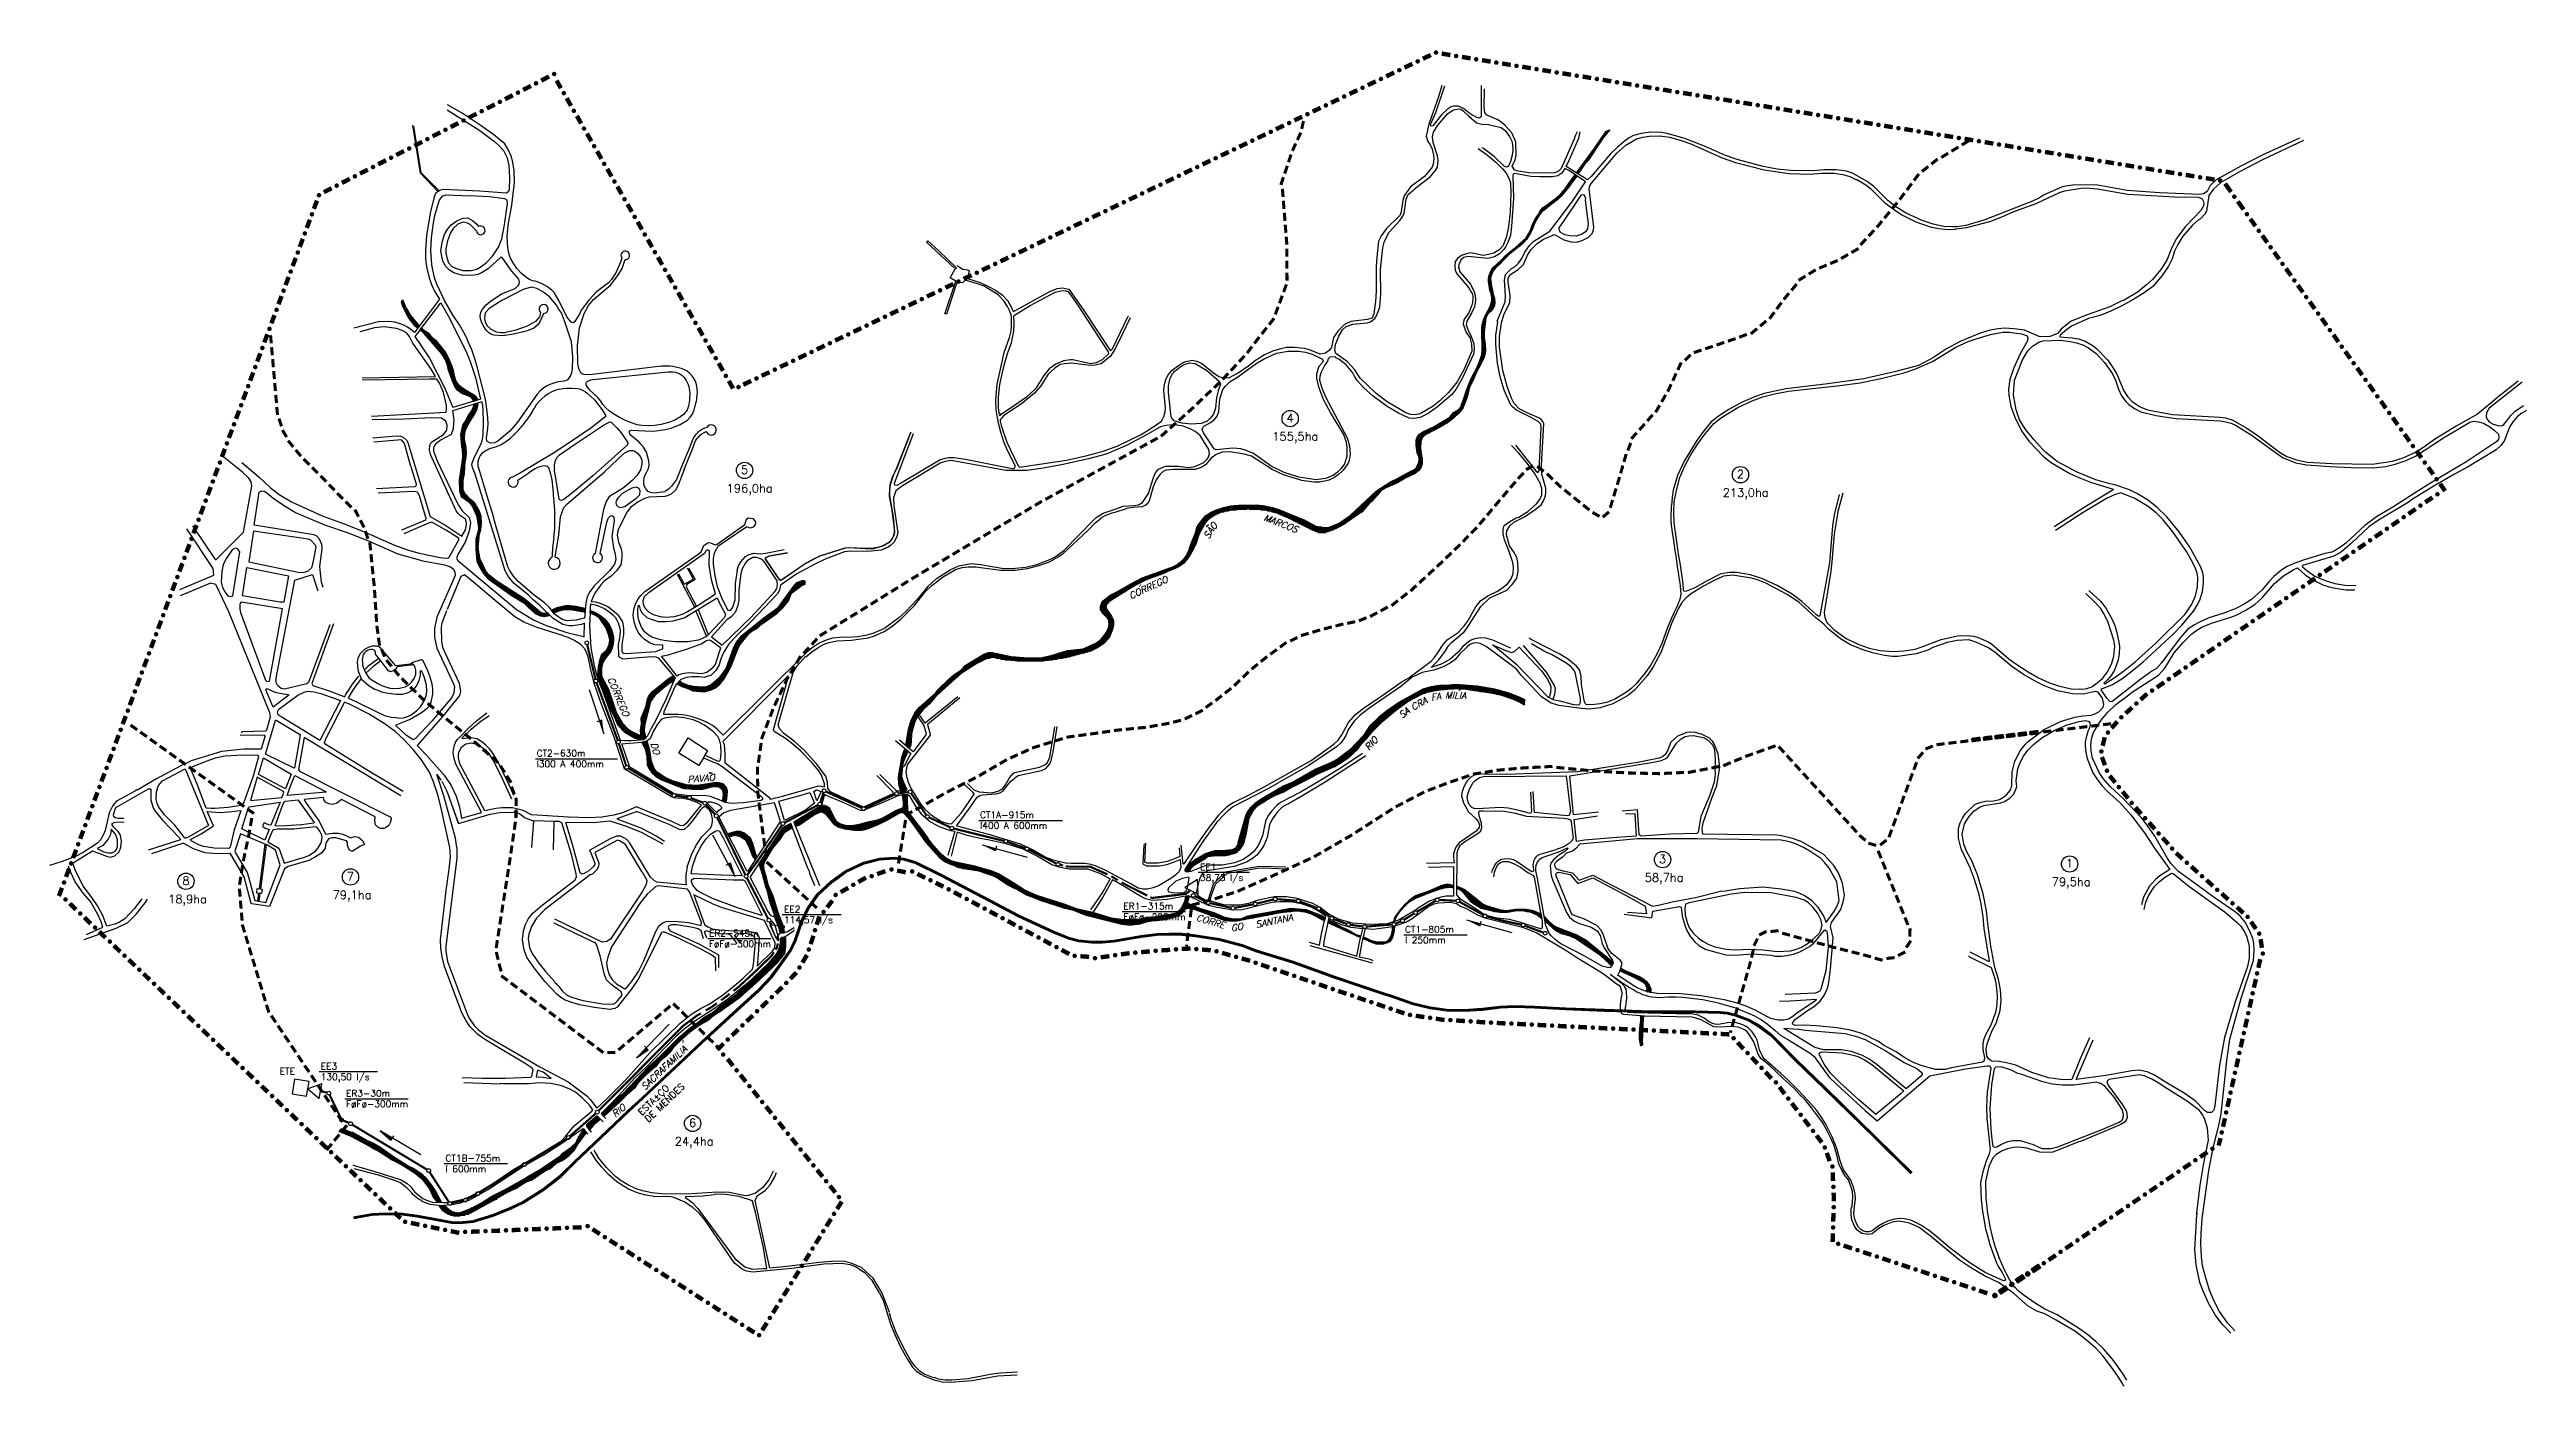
# Model space of a CAD drawing. Extents: x 628876 to 634043, y 7506730 to 7509520.
import ezdxf
from ezdxf.enums import TextEntityAlignment as Align

# ---------------------------------------------------------------- set-up
doc = ezdxf.new("R2010")
doc.units = 0
doc.header["$LTSCALE"] = 40
doc.header["$MEASUREMENT"] = 0
doc.linetypes.add('DASHED', pattern=[0.75, 0.5, -0.25])
doc.linetypes.add('HIDDEN', pattern=[0.375, 0.25, -0.125])
doc.layers.get('0').update_dxf_attribs({"linetype": 'CONTINUOUS'})
for name, color, linetype in [('ESTACAO', 5, 'CONTINUOUS'), ('HATCH', 150, 'CONTINUOUS'), ('L-FERREA', 6, 'CONTINUOUS'), ('LIMITE-BACIA', 3, 'CONTINUOUS'), ('LIMITE-PROJETO', 1, 'CONTINUOUS'), ('RIO', 4, 'CONTINUOUS'), ('RUA', 7, 'CONTINUOUS'), ('TEXTO', 5, 'CONTINUOUS'), ('TEXTO2', 5, 'CONTINUOUS')]:
    doc.layers.add(name, color=color, linetype=linetype)
doc.styles.add('GOTHICI', font='ITALICT8.SHX', dxfattribs={"height": 1.641651})
doc.styles.get("Standard").update_dxf_attribs({"font": 'ROMANSBR.SHX'})

msp = doc.modelspace()

# ---------------------------------------------------------------- texts
at = {"layer": 'RIO', "style": 'GOTHICI'}
for s, height, rotation, p in [('SAO', 13.75, 57.0685, (631293.5, 7508497.4)), ('~', 6.88, 57.0685, (631291.2, 7508521)), ('MARCOS', 13.75, 338.7647, (631407.4, 7508538.1)), ('CORREGO', 13.75, 25.0707, (631131.5, 7508372.8)), ('-', 6.88, 60.555, (631150.7, 7508396)), ('CORREGO', 13.75, 292.6936, (630039.6, 7508206.9)), ('-', 6.88, 328.1779, (630062, 7508186.8)), ('SA', 13.75, 38.3591, (631696.9, 7508123.2)), ('CRA', 13.75, 28.4526, (631720.2, 7508140.3)), ('FA', 13.75, 11.0201, (631758.7, 7508160.6)), ('MILIA', 13.75, 357.9409, (631786.7, 7508166.3)), ('-', 6.88, 31.9304, (631815.2, 7508178.6)), ('DO', 13.75, 285.061, (630129.6, 7508072.3)), ('RIO', 13.75, 48.329, (631628, 7508055.9)), ('PAVAO', 13.75, 4.7618, (630207.1, 7507989.7)), ('~', 6.88, 4.7618, (630250.5, 7508007)), ('CORRE', 13.75, 343.5258, (631266.5, 7507702.7)), ('-', 6.88, 4.5497, (631295.6, 7507707.4)), ('GO', 13.75, 10.8109, (631341.6, 7507679.3)), ('SANTANA', 13.75, 11.3985, (631392.9, 7507687)), ('SACRAFAMILIA', 13.75, 43.4728, (630117.7, 7507347.3)), ('-', 6.88, 80.7584, (630199.5, 7507444.6)), ('RIO', 13.75, 39.4047, (630055.8, 7507290.5))]:
    msp.add_text(s, height=height, rotation=rotation, dxfattribs=at).set_placement(p)
at = {"layer": 'TEXTO'}
for s, p in [('CT2-630m', (629891.7, 7508044.6)), ('%%237300 A 400mm', (629891.7, 7508022.4)), ('CT1A-915m', (630816.7, 7507915.9)), ('%%237400 A 600mm', (630816.7, 7507893.7)), ('38,73 l/s', (631275.7, 7507784.9)), ('EE1', (631275.7, 7507807.1)), ('EE2', (630407.9, 7507719.1)), ('ER1-315m', (631115.9, 7507725.5)), ('ER2-545m', (630251.2, 7507669.1)), ('114,57 l/s', (630407.9, 7507696.9)), ('F%%248F%%248-200mm', (631115.9, 7507703.2)), ('CT1-805m', (631703.3, 7507677)), ('F%%248F%%248-300mm', (630251.2, 7507646.8)), ('%%237 250mm', (631703.3, 7507654.7)), ('ETE', (629355.8, 7507380.9)), ('EE3', (629441.5, 7507391.2)), ('130,50 l/s', (629441.5, 7507369)), ('ER3-30m', (629494.2, 7507334.7)), ('F%%248F%%248-300mm', (629494.2, 7507312.5)), ('CT1B-755m', (629701.6, 7507199.3)), ('%%237 600mm', (629701.6, 7507177.1))]:
    msp.add_text(s, height=13.75, dxfattribs=at).set_placement(p)
for s, p in [('ESTA%%128%%199O', (630111.3, 7507294.4)), ('DE MENDES', (630125.3, 7507280))]:
    msp.add_text(s, height=13.75, rotation=44.1667, dxfattribs=at).set_placement(p)
at = {"layer": 'TEXTO2'}
for s, p in [('155,5ha', (631426.5, 7508704.1)), ('196,0ha', (630288.3, 7508595.7)), ('213,0ha', (632365.9, 7508586.7)), ('58,7ha', (632203.3, 7507783.3)), ('79,5ha', (633052.4, 7507774.3)), ('18,9ha', (629123, 7507738.2)), ('79,1ha', (629466.3, 7507747.2)), ('24,4ha', (630179.9, 7507232.6))]:
    msp.add_text(s, height=17.5, dxfattribs=at).set_placement(p)
for s, p in [('4', (631463.6, 7508742.6)), ('5', (630325.4, 7508634.3)), ('2', (632403, 7508625.3)), ('3', (632240.4, 7507821.9)), ('8', (629160.1, 7507776.7)), ('7', (629503.4, 7507785.7)), ('1', (633089.6, 7507812.8)), ('6', (630217, 7507271.2))]:
    msp.add_text(s, height=17.5, dxfattribs=at).set_placement(p, align=Align.CENTER)

# ---------------------------------------------------------------- blocks, each defined once
blk = doc.blocks.new('R2')
at = {"layer": 'LIMITE-PROJETO', "const_width": 4.67}
blk.add_lwpolyline([(-18.8, 0.2, 1), (-23.5, 0.2, 1)], format="xyb", close=True, dxfattribs=at)
at = {"layer": 'LIMITE-PROJETO'}
blk.add_solid([(9.2, 4.6), (9.2, -4.6), (-9.1, 4.7), (-9.2, -4.4)], dxfattribs=at)
blk = doc.blocks.new('*X15')
at = {"color": 0}
for p, q in [((629609.7, 7508992.5), (629614.5, 7508992.5)), ((629610.2, 7508994.4), (629613.8, 7508994.4)), ((629610.4, 7508990.6), (629615.3, 7508990.6)), ((629610.9, 7508996.2), (629613, 7508996.2)), ((629611, 7508988.7), (629616.1, 7508988.7)), ((629611.7, 7508998.1), (629612.3, 7508998.1)), ((629611.7, 7508986.9), (629616.8, 7508986.9)), ((629612.4, 7508985), (629617.5, 7508985)), ((629613.3, 7508983.1), (629618.3, 7508983.1)), ((629614.2, 7508981.2), (629619.3, 7508981.2)), ((629615.1, 7508979.4), (629620.4, 7508979.4)), ((629616, 7508977.5), (629621.6, 7508977.5)), ((629616.9, 7508975.6), (629622.7, 7508975.6)), ((629617.9, 7508973.7), (629623.9, 7508973.7)), ((629618.8, 7508971.9), (629625.1, 7508971.9)), ((629619.8, 7508970), (629626.3, 7508970)), ((629620.9, 7508968.1), (629627.6, 7508968.1)), ((629622, 7508966.2), (629628.8, 7508966.2)), ((629623, 7508964.4), (629630, 7508964.4)), ((629624.1, 7508962.5), (629631.4, 7508962.5)), ((629625.2, 7508960.6), (629632.7, 7508960.6)), ((629626.3, 7508958.7), (629634.1, 7508958.7)), ((629627.6, 7508956.9), (629635.5, 7508956.9)), ((629628.9, 7508955), (629637, 7508955)), ((629630.3, 7508953.1), (629638.7, 7508953.1)), ((629631.6, 7508951.2), (629640.4, 7508951.2)), ((629633.1, 7508949.4), (629642.1, 7508949.4)), ((629634.7, 7508947.5), (629643.9, 7508947.5)), ((629636.2, 7508945.6), (629645.9, 7508945.6)), ((629637.7, 7508943.7), (629647.3, 7508943.7)), ((629639.9, 7508941.9), (629645.9, 7508941.9)), ((629642, 7508940), (629644.5, 7508940)), ((629649.1, 7508936.2), (629654.9, 7508936.2)), ((629649.7, 7508934.4), (629657.5, 7508934.4)), ((629650.5, 7508938.1), (629653.2, 7508938.1)), ((629651.7, 7508932.5), (629660.4, 7508932.5)), ((629653.8, 7508930.6), (629663.2, 7508930.6)), ((629655.8, 7508928.7), (629665.8, 7508928.7)), ((629657.7, 7508926.9), (629667.3, 7508926.9)), ((629659.4, 7508925), (629668.8, 7508925)), ((629661, 7508923.1), (629670.4, 7508923.1)), ((629662.6, 7508921.2), (629672.1, 7508921.2)), ((629664.2, 7508919.4), (629674.3, 7508919.4)), ((629665.9, 7508917.5), (629676.4, 7508917.5)), ((629667.5, 7508915.6), (629678.5, 7508915.6)), ((629669.1, 7508913.7), (629680.6, 7508913.7)), ((629670.8, 7508911.9), (629682.2, 7508911.9)), ((629672.4, 7508910), (629683.8, 7508910)), ((629674, 7508908.1), (629685.4, 7508908.1)), ((629675.6, 7508906.2), (629687, 7508906.2)), ((629677.3, 7508904.4), (629688.6, 7508904.4)), ((629678.9, 7508902.5), (629690.2, 7508902.5)), ((629680.5, 7508900.6), (629691.7, 7508900.6)), ((629682.2, 7508898.7), (629693.2, 7508898.7)), ((629683.8, 7508896.9), (629694.6, 7508896.9)), ((629685.4, 7508895), (629696.1, 7508895)), ((629687, 7508893.1), (629697.5, 7508893.1)), ((629688.7, 7508891.2), (629699, 7508891.2)), ((629690.3, 7508889.4), (629700.4, 7508889.4)), ((629691.9, 7508887.5), (629701.8, 7508887.5)), ((629693.6, 7508885.6), (629702.9, 7508885.6)), ((629694.8, 7508883.7), (629703.9, 7508883.7)), ((629695.9, 7508881.9), (629704.9, 7508881.9)), ((629697, 7508880), (629705.9, 7508880)), ((629698.2, 7508878.1), (629706.9, 7508878.1)), ((629699.3, 7508876.2), (629707.9, 7508876.2)), ((629700.4, 7508874.4), (629708.8, 7508874.4)), ((629701.5, 7508872.5), (629709.6, 7508872.5)), ((629702.2, 7508870.6), (629710.5, 7508870.6)), ((629703, 7508868.7), (629711.3, 7508868.7)), ((629703.7, 7508866.9), (629712.2, 7508866.9)), ((629704.5, 7508865), (629712.9, 7508865)), ((629705.2, 7508863.1), (629713.7, 7508863.1)), ((629706, 7508861.2), (629714.5, 7508861.2)), ((629706.7, 7508859.4), (629715.3, 7508859.4)), ((629707, 7508857.5), (629715.8, 7508857.5)), ((629707.2, 7508855.6), (629716.3, 7508855.6)), ((629707.4, 7508853.7), (629716.8, 7508853.7)), ((629707.8, 7508851.9), (629717.3, 7508851.9)), ((629708.4, 7508850), (629717.8, 7508850)), ((629709.1, 7508848.1), (629718.2, 7508848.1)), ((629709.7, 7508846.2), (629718.6, 7508846.2)), ((629710.4, 7508844.4), (629718.9, 7508844.4)), ((629711, 7508842.5), (629719.3, 7508842.5)), ((629711.7, 7508840.6), (629719.7, 7508840.6)), ((629712.4, 7508838.7), (629720.1, 7508838.7)), ((629713, 7508836.9), (629720.5, 7508836.9)), ((629713.7, 7508835), (629720.9, 7508835)), ((629714.3, 7508833.1), (629721.3, 7508833.1)), ((629715, 7508831.2), (629722, 7508831.2)), ((629715.7, 7508829.4), (629723, 7508829.4)), ((629716.6, 7508827.5), (629724, 7508827.5)), ((629717.4, 7508825.6), (629725, 7508825.6)), ((629718.2, 7508823.7), (629726.7, 7508823.7)), ((629719.1, 7508821.9), (629728.6, 7508821.9)), ((629719.9, 7508820), (629730.4, 7508820)), ((629720.7, 7508818.1), (629732.6, 7508818.1)), ((629721.7, 7508816.2), (629734.9, 7508816.2)), ((629722.9, 7508814.4), (629737.2, 7508814.4)), ((629724.2, 7508812.5), (629739.9, 7508812.5)), ((629725.6, 7508810.6), (629742.5, 7508810.6)), ((629727.2, 7508808.7), (629745.3, 7508808.7)), ((629729.9, 7508806.9), (629748.4, 7508806.9)), ((629732.6, 7508805), (629751.5, 7508805)), ((629735.4, 7508803.1), (629754.7, 7508803.1)), ((629739.5, 7508801.2), (629758, 7508801.2)), ((629744, 7508799.4), (629761.4, 7508799.4)), ((629748.6, 7508797.5), (629763.3, 7508797.5)), ((629753.1, 7508795.6), (629765.1, 7508795.6)), ((629755.6, 7508793.7), (629766.6, 7508793.7)), ((629757.4, 7508791.9), (629767.4, 7508791.9)), ((629758.7, 7508790), (629768.3, 7508790)), ((629759.3, 7508788.1), (629766.8, 7508788.1)), ((629759.9, 7508786.2), (629760.6, 7508786.2))]:
    blk.add_line(p, q, dxfattribs=at)
blk = doc.blocks.new('*X14')
at = {"color": 0}
for p, q in [((629754, 7508763.7), (629764.8, 7508763.7)), ((629755.2, 7508765.6), (629765.6, 7508765.6)), ((629756.3, 7508767.5), (629766.5, 7508767.5)), ((629757.3, 7508769.4), (629767.4, 7508769.4)), ((629758.1, 7508771.2), (629768, 7508771.2)), ((629758.9, 7508773.1), (629768.4, 7508773.1)), ((629759.6, 7508775), (629768.7, 7508775)), ((629760.2, 7508776.9), (629769.1, 7508776.9)), ((629760.8, 7508778.7), (629769.3, 7508778.7)), ((629764.2, 7508780.6), (629769.5, 7508780.6)), ((629733.2, 7508716.9), (629741.5, 7508716.9)), ((629733.3, 7508715), (629741.3, 7508715)), ((629733.5, 7508718.7), (629741.6, 7508718.7)), ((629733.5, 7508713.1), (629741.2, 7508713.1)), ((629733.9, 7508720.6), (629742.2, 7508720.6)), ((629734.4, 7508722.5), (629742.7, 7508722.5)), ((629734.8, 7508724.4), (629743.3, 7508724.4)), ((629735.2, 7508726.2), (629743.8, 7508726.2)), ((629735.6, 7508728.1), (629744.5, 7508728.1)), ((629736, 7508730), (629745.4, 7508730)), ((629736.4, 7508731.9), (629746.3, 7508731.9)), ((629736.8, 7508733.7), (629747.2, 7508733.7)), ((629737.2, 7508735.6), (629748.1, 7508735.6)), ((629738.3, 7508737.5), (629749.2, 7508737.5)), ((629739.5, 7508739.4), (629750.3, 7508739.4)), ((629740.7, 7508741.2), (629751.3, 7508741.2)), ((629741.9, 7508743.1), (629752.4, 7508743.1)), ((629743.1, 7508745), (629753.5, 7508745)), ((629744.2, 7508746.9), (629754.7, 7508746.9)), ((629745.1, 7508748.7), (629755.9, 7508748.7)), ((629746, 7508750.6), (629757.1, 7508750.6)), ((629746.9, 7508752.5), (629758.3, 7508752.5)), ((629747.8, 7508754.4), (629759.5, 7508754.4)), ((629748.7, 7508756.2), (629760.6, 7508756.2)), ((629750.1, 7508758.1), (629761.7, 7508758.1)), ((629751.4, 7508760), (629762.8, 7508760)), ((629752.7, 7508761.9), (629763.9, 7508761.9)), ((629733.6, 7508711.2), (629741, 7508711.2)), ((629733.8, 7508709.4), (629741.1, 7508709.4)), ((629733.9, 7508707.5), (629741.4, 7508707.5)), ((629734.1, 7508705.6), (629741.6, 7508705.6)), ((629734.2, 7508703.7), (629741.8, 7508703.7)), ((629734.4, 7508701.9), (629742, 7508701.9)), ((629734.5, 7508700), (629742.4, 7508700)), ((629734.7, 7508698.1), (629742.9, 7508698.1)), ((629734.8, 7508696.2), (629743.3, 7508696.2)), ((629735, 7508694.4), (629743.8, 7508694.4)), ((629735.1, 7508692.5), (629744.1, 7508692.5)), ((629735.6, 7508690.6), (629744.5, 7508690.6)), ((629735.9, 7508660.6), (629743.3, 7508660.6)), ((629736.2, 7508688.7), (629744.9, 7508688.7)), ((629736.2, 7508662.5), (629743.7, 7508662.5)), ((629736.5, 7508686.9), (629745.1, 7508686.9)), ((629736.5, 7508664.4), (629744, 7508664.4)), ((629736.6, 7508685), (629745.2, 7508685)), ((629736.6, 7508683.1), (629745.3, 7508683.1)), ((629736.7, 7508681.2), (629745.4, 7508681.2)), ((629736.7, 7508666.2), (629744.4, 7508666.2)), ((629736.8, 7508679.4), (629745.5, 7508679.4)), ((629736.8, 7508677.5), (629745.5, 7508677.5)), ((629736.9, 7508675.6), (629745.3, 7508675.6)), ((629736.9, 7508673.7), (629745.2, 7508673.7)), ((629737, 7508671.9), (629745.1, 7508671.9)), ((629737, 7508668.1), (629744.7, 7508668.1)), ((629737.1, 7508670), (629744.9, 7508670)), ((629730.2, 7508621.2), (629738.8, 7508621.2)), ((629730.3, 7508619.4), (629738.8, 7508619.4)), ((629730.3, 7508617.5), (629738.7, 7508617.5)), ((629730.4, 7508623.1), (629739.1, 7508623.1)), ((629730.4, 7508615.6), (629738.7, 7508615.6)), ((629730.4, 7508613.7), (629738.7, 7508613.7)), ((629730.5, 7508611.9), (629738.6, 7508611.9)), ((629730.5, 7508610), (629738.6, 7508610)), ((629730.7, 7508625), (629739.4, 7508625)), ((629731, 7508626.9), (629739.7, 7508626.9)), ((629731.2, 7508628.7), (629740, 7508628.7)), ((629731.5, 7508630.6), (629740.3, 7508630.6)), ((629731.8, 7508632.5), (629740.6, 7508632.5)), ((629732.1, 7508634.4), (629740.9, 7508634.4)), ((629732.3, 7508636.2), (629741.1, 7508636.2)), ((629732.6, 7508638.1), (629741.3, 7508638.1)), ((629732.9, 7508640), (629741.5, 7508640)), ((629733.2, 7508641.9), (629741.6, 7508641.9)), ((629733.4, 7508643.7), (629741.8, 7508643.7)), ((629733.7, 7508645.6), (629742, 7508645.6)), ((629734, 7508647.5), (629742.1, 7508647.5)), ((629734.3, 7508649.4), (629742.3, 7508649.4)), ((629734.5, 7508651.2), (629742.4, 7508651.2)), ((629734.8, 7508653.1), (629742.6, 7508653.1)), ((629735.1, 7508655), (629742.7, 7508655)), ((629735.4, 7508656.9), (629742.8, 7508656.9)), ((629735.6, 7508658.7), (629743, 7508658.7)), ((629730.6, 7508608.1), (629738.6, 7508608.1)), ((629730.6, 7508606.2), (629738.5, 7508606.2)), ((629730.7, 7508604.4), (629738.5, 7508604.4)), ((629730.7, 7508602.5), (629738.5, 7508602.5)), ((629730.8, 7508600.6), (629738.8, 7508600.6)), ((629730.9, 7508598.7), (629739.8, 7508598.7)), ((629731.4, 7508596.9), (629740.8, 7508596.9)), ((629732, 7508595), (629741.8, 7508595)), ((629732.5, 7508593.1), (629742.8, 7508593.1)), ((629733, 7508591.2), (629744.5, 7508591.2)), ((629733.6, 7508589.4), (629746.2, 7508589.4)), ((629734.1, 7508587.5), (629748, 7508587.5)), ((629736.8, 7508585.6), (629749.8, 7508585.6)), ((629739.5, 7508583.7), (629751.5, 7508583.7)), ((629742.2, 7508581.9), (629753.3, 7508581.9)), ((629744.9, 7508580), (629755.3, 7508580)), ((629747.6, 7508578.1), (629757.5, 7508578.1)), ((629750.3, 7508576.2), (629759.7, 7508576.2)), ((629752, 7508574.4), (629761.9, 7508574.4)), ((629753.6, 7508572.5), (629763.3, 7508572.5)), ((629755.1, 7508570.6), (629764.5, 7508570.6)), ((629756.6, 7508568.7), (629765.7, 7508568.7)), ((629758.2, 7508566.9), (629766.8, 7508566.9)), ((629759, 7508565), (629767.9, 7508565)), ((629759.7, 7508563.1), (629768.9, 7508563.1)), ((629760.5, 7508561.2), (629769.9, 7508561.2)), ((629761.3, 7508559.4), (629771, 7508559.4)), ((629762, 7508557.5), (629771.9, 7508557.5)), ((629762.8, 7508555.6), (629772.6, 7508555.6)), ((629763.5, 7508553.7), (629773.3, 7508553.7)), ((629764.3, 7508551.9), (629774, 7508551.9)), ((629765, 7508550), (629774.7, 7508550)), ((629765.8, 7508548.1), (629775.4, 7508548.1)), ((629766.5, 7508546.2), (629775.9, 7508546.2)), ((629767.1, 7508544.4), (629776, 7508544.4)), ((629767.4, 7508542.5), (629776.1, 7508542.5)), ((629767.5, 7508506.9), (629772.5, 7508506.9)), ((629767.7, 7508540.6), (629776.2, 7508540.6)), ((629768, 7508538.7), (629776.3, 7508538.7)), ((629768.1, 7508508.7), (629772.7, 7508508.7)), ((629768.3, 7508536.9), (629776.4, 7508536.9)), ((629768.6, 7508535), (629776.5, 7508535)), ((629768.6, 7508510.6), (629773.3, 7508510.6)), ((629768.9, 7508533.1), (629776.6, 7508533.1)), ((629769.2, 7508531.2), (629776.6, 7508531.2)), ((629769.2, 7508512.5), (629773.9, 7508512.5)), ((629769.5, 7508529.4), (629776.5, 7508529.4)), ((629769.7, 7508514.4), (629774.6, 7508514.4)), ((629769.8, 7508527.5), (629776.4, 7508527.5)), ((629770, 7508516.2), (629775.2, 7508516.2)), ((629770.1, 7508525.6), (629776.2, 7508525.6)), ((629770.2, 7508518.1), (629775.7, 7508518.1)), ((629770.4, 7508523.7), (629776.1, 7508523.7)), ((629770.4, 7508520), (629775.8, 7508520)), ((629770.6, 7508521.9), (629776, 7508521.9)), ((629764.8, 7508478.7), (629770.3, 7508478.7)), ((629764.8, 7508476.9), (629770.6, 7508476.9)), ((629764.9, 7508490), (629770.7, 7508490)), ((629764.9, 7508488.1), (629770.5, 7508488.1)), ((629764.9, 7508486.2), (629770.3, 7508486.2)), ((629764.9, 7508484.4), (629770.1, 7508484.4)), ((629764.9, 7508482.5), (629769.9, 7508482.5)), ((629764.9, 7508480.6), (629770.1, 7508480.6)), ((629765, 7508497.5), (629771.4, 7508497.5)), ((629765, 7508495.6), (629771.2, 7508495.6)), ((629765, 7508493.7), (629771.1, 7508493.7)), ((629765, 7508491.9), (629770.9, 7508491.9)), ((629765, 7508475), (629770.9, 7508475)), ((629765.2, 7508473.1), (629771.2, 7508473.1)), ((629765.4, 7508499.4), (629771.7, 7508499.4)), ((629765.4, 7508471.2), (629771.5, 7508471.2)), ((629765.5, 7508469.4), (629771.7, 7508469.4)), ((629765.7, 7508467.5), (629772, 7508467.5)), ((629765.9, 7508501.2), (629771.9, 7508501.2)), ((629765.9, 7508465.6), (629772.3, 7508465.6)), ((629766.1, 7508463.7), (629772.6, 7508463.7)), ((629766.3, 7508461.9), (629772.9, 7508461.9)), ((629766.5, 7508503.1), (629772.1, 7508503.1)), ((629766.5, 7508460), (629773.2, 7508460)), ((629766.7, 7508458.1), (629773.5, 7508458.1)), ((629766.9, 7508456.2), (629773.8, 7508456.2)), ((629767, 7508505), (629772.3, 7508505)), ((629767.1, 7508454.4), (629774.8, 7508454.4)), ((629767.3, 7508452.5), (629775.7, 7508452.5)), ((629767.8, 7508450.6), (629776.6, 7508450.6)), ((629768.7, 7508448.7), (629777.6, 7508448.7)), ((629769.5, 7508446.9), (629778.5, 7508446.9)), ((629770.4, 7508445), (629779.5, 7508445)), ((629771.3, 7508443.1), (629780.4, 7508443.1)), ((629772.2, 7508441.2), (629781.4, 7508441.2)), ((629773, 7508439.4), (629782.3, 7508439.4)), ((629774, 7508437.5), (629783.3, 7508437.5)), ((629775.3, 7508435.6), (629784.2, 7508435.6)), ((629776.5, 7508433.7), (629785.1, 7508433.7)), ((629777.8, 7508431.9), (629786.1, 7508431.9)), ((629779, 7508430), (629787.1, 7508430)), ((629780.3, 7508428.1), (629788.6, 7508428.1)), ((629781.5, 7508426.2), (629790.1, 7508426.2)), ((629782.8, 7508424.4), (629791.6, 7508424.4)), ((629784.5, 7508422.5), (629793.6, 7508422.5)), ((629786.2, 7508420.6), (629795.9, 7508420.6)), ((629787.9, 7508418.7), (629798.2, 7508418.7)), ((629789.6, 7508416.9), (629800.4, 7508416.9)), ((629791.5, 7508415), (629802.7, 7508415)), ((629794.2, 7508413.1), (629805, 7508413.1)), ((629796.8, 7508411.2), (629807.4, 7508411.2)), ((629799.4, 7508409.4), (629810.4, 7508409.4)), ((629802.1, 7508407.5), (629813.3, 7508407.5)), ((629804.7, 7508405.6), (629816.3, 7508405.6)), ((629807.3, 7508403.7), (629819.3, 7508403.7)), ((629809.9, 7508401.9), (629822.2, 7508401.9)), ((629812.6, 7508400), (629825.2, 7508400)), ((629815.2, 7508398.1), (629828.2, 7508398.1)), ((629817.8, 7508396.2), (629831.1, 7508396.2)), ((629820.4, 7508394.4), (629834.1, 7508394.4)), ((629823.1, 7508392.5), (629837, 7508392.5)), ((629825.7, 7508390.6), (629840, 7508390.6)), ((629828.3, 7508388.7), (629843, 7508388.7)), ((629831, 7508386.9), (629845.9, 7508386.9)), ((629833.6, 7508385), (629848.9, 7508385)), ((629836.2, 7508383.1), (629851.9, 7508383.1)), ((629838.9, 7508381.2), (629854.8, 7508381.2)), ((629842, 7508379.4), (629857.8, 7508379.4)), ((629845.1, 7508377.5), (629860.8, 7508377.5)), ((629848.3, 7508375.6), (629863.6, 7508375.6)), ((629851.4, 7508373.7), (629866, 7508373.7)), ((629854.6, 7508371.9), (629868.3, 7508371.9)), ((629857.7, 7508370), (629870.6, 7508370)), ((629860.9, 7508368.1), (629872.9, 7508368.1)), ((629864, 7508366.2), (629875.2, 7508366.2)), ((629866.3, 7508364.4), (629877.4, 7508364.4)), ((629868.1, 7508362.5), (629879.6, 7508362.5)), ((629869.9, 7508360.6), (629881.8, 7508360.6)), ((629871.7, 7508358.7), (629884, 7508358.7)), ((629873.4, 7508356.9), (629886.2, 7508356.9)), ((629875.2, 7508355), (629888.4, 7508355)), ((629877.3, 7508353.1), (629890.6, 7508353.1)), ((629879.4, 7508351.2), (629892.8, 7508351.2)), ((629925.1, 7508351.2), (629951.7, 7508351.2)), ((629929.5, 7508353.1), (629993.3, 7508353.1)), ((629933.9, 7508355), (629985.8, 7508355)), ((629941.8, 7508356.9), (629977.9, 7508356.9)), ((629949.7, 7508358.7), (629965, 7508358.7)), ((629959.6, 7508351.2), (629993.1, 7508351.2)), ((629881.6, 7508349.4), (629895.1, 7508349.4)), ((629883.8, 7508347.5), (629897.3, 7508347.5)), ((629885.9, 7508345.6), (629899.5, 7508345.6)), ((629888.1, 7508343.7), (629905.1, 7508343.7)), ((629891.8, 7508341.9), (629917, 7508341.9)), ((629895.8, 7508340), (629918.9, 7508340)), ((629901.3, 7508338.1), (629913.7, 7508338.1)), ((629910.8, 7508343.7), (629915, 7508343.7)), ((629923, 7508349.4), (629941.2, 7508349.4)), ((629924.5, 7508347.5), (629936, 7508347.5)), ((629925.9, 7508345.6), (629931.2, 7508345.6)), ((629975.4, 7508349.4), (629993, 7508349.4)), ((629985.7, 7508347.5), (629992.8, 7508347.5)), ((629992.5, 7508345.6), (629992.7, 7508345.6))]:
    blk.add_line(p, q, dxfattribs=at)
blk = doc.blocks.new('*X13')
at = {"color": 0}
for p, q in [((630428.6, 7508401.9), (630445.3, 7508401.9)), ((630430.5, 7508403.7), (630450.6, 7508403.7)), ((630432.6, 7508405.6), (630452.3, 7508405.6)), ((630435.2, 7508407.5), (630452.3, 7508407.5)), ((630440.3, 7508409.4), (630452.3, 7508409.4)), ((630445.5, 7508411.2), (630448.8, 7508411.2)), ((630390.7, 7508351.2), (630401.5, 7508351.2)), ((630393.3, 7508353.1), (630403.6, 7508353.1)), ((630394.9, 7508355), (630405.5, 7508355)), ((630396.2, 7508356.9), (630406.9, 7508356.9)), ((630397.6, 7508358.7), (630408.4, 7508358.7)), ((630398.9, 7508360.6), (630409.9, 7508360.6)), ((630400.3, 7508362.5), (630411.4, 7508362.5)), ((630401.6, 7508364.4), (630412.9, 7508364.4)), ((630403, 7508366.2), (630414.4, 7508366.2)), ((630404.3, 7508368.1), (630415.9, 7508368.1)), ((630405.7, 7508370), (630417.3, 7508370)), ((630407, 7508371.9), (630418, 7508371.9)), ((630408.4, 7508373.7), (630418.7, 7508373.7)), ((630409.7, 7508375.6), (630419.4, 7508375.6)), ((630411, 7508377.5), (630420.1, 7508377.5)), ((630412.4, 7508379.4), (630420.8, 7508379.4)), ((630413.7, 7508381.2), (630421.5, 7508381.2)), ((630415.1, 7508383.1), (630422.2, 7508383.1)), ((630416.4, 7508385), (630422.9, 7508385)), ((630417.8, 7508386.9), (630424.7, 7508386.9)), ((630419.1, 7508388.7), (630427.3, 7508388.7)), ((630420.5, 7508390.6), (630429.9, 7508390.6)), ((630421.8, 7508392.5), (630432.4, 7508392.5)), ((630423.2, 7508394.4), (630435, 7508394.4)), ((630424.5, 7508396.2), (630437.6, 7508396.2)), ((630425.9, 7508398.1), (630440.1, 7508398.1)), ((630427.2, 7508400), (630442.7, 7508400)), ((630003.5, 7508343.7), (630016.9, 7508343.7)), ((630003.6, 7508345.6), (630013.4, 7508345.6)), ((630003.7, 7508347.5), (630009.1, 7508347.5)), ((630003.9, 7508349.4), (630004.7, 7508349.4)), ((630009, 7508341.9), (630020.2, 7508341.9)), ((630013.1, 7508340), (630023.2, 7508340)), ((630016, 7508338.1), (630025.9, 7508338.1)), ((630019, 7508336.2), (630028.7, 7508336.2)), ((630021.3, 7508334.4), (630031, 7508334.4)), ((630023, 7508332.5), (630033.4, 7508332.5)), ((630024.7, 7508330.6), (630035.1, 7508330.6)), ((630026.2, 7508328.7), (630036.7, 7508328.7)), ((630027.5, 7508326.9), (630038.2, 7508326.9)), ((630028.7, 7508325), (630039.5, 7508325)), ((630030, 7508323.1), (630040.7, 7508323.1)), ((630031.2, 7508321.2), (630042, 7508321.2)), ((630032.4, 7508319.4), (630043.2, 7508319.4)), ((630033.7, 7508317.5), (630044.2, 7508317.5)), ((630034.9, 7508315.6), (630045.2, 7508315.6)), ((630036.1, 7508313.7), (630046.3, 7508313.7)), ((630036.8, 7508311.9), (630047, 7508311.9)), ((630037.6, 7508310), (630047.7, 7508310)), ((630038.3, 7508308.1), (630048.4, 7508308.1)), ((630039, 7508306.2), (630049, 7508306.2)), ((630039.8, 7508304.4), (630049.6, 7508304.4)), ((630040.5, 7508302.5), (630050, 7508302.5)), ((630041.3, 7508300.6), (630050.4, 7508300.6)), ((630042, 7508298.7), (630050.8, 7508298.7)), ((630322.5, 7508298.7), (630332.9, 7508298.7)), ((630324.9, 7508300.6), (630334.8, 7508300.6)), ((630327.2, 7508302.5), (630336.9, 7508302.5)), ((630329.5, 7508304.4), (630339.1, 7508304.4)), ((630331.9, 7508306.2), (630341.3, 7508306.2)), ((630334.2, 7508308.1), (630344.6, 7508308.1)), ((630336.6, 7508310), (630347.9, 7508310)), ((630338.9, 7508311.9), (630351.2, 7508311.9)), ((630341.3, 7508313.7), (630353.7, 7508313.7)), ((630343.6, 7508315.6), (630355.6, 7508315.6)), ((630346, 7508317.5), (630357.5, 7508317.5)), ((630348.3, 7508319.4), (630359.4, 7508319.4)), ((630350.7, 7508321.2), (630361.6, 7508321.2)), ((630353, 7508323.1), (630364.2, 7508323.1)), ((630355.4, 7508325), (630366.9, 7508325)), ((630357.7, 7508326.9), (630369.5, 7508326.9)), ((630360.1, 7508328.7), (630372.1, 7508328.7)), ((630362.4, 7508330.6), (630374.7, 7508330.6)), ((630364.8, 7508332.5), (630377.3, 7508332.5)), ((630367.1, 7508334.4), (630379.9, 7508334.4)), ((630369.6, 7508336.2), (630382.6, 7508336.2)), ((630372.2, 7508338.1), (630385.2, 7508338.1)), ((630374.9, 7508340), (630387.8, 7508340)), ((630377.5, 7508341.9), (630390.4, 7508341.9)), ((630380.1, 7508343.7), (630393, 7508343.7)), ((630382.8, 7508345.6), (630395.2, 7508345.6)), ((630385.4, 7508347.5), (630397.3, 7508347.5)), ((630388, 7508349.4), (630399.4, 7508349.4)), ((630024.4, 7508248.1), (630034.2, 7508248.1)), ((630025.1, 7508250), (630035.6, 7508250)), ((630025.7, 7508251.9), (630037, 7508251.9)), ((630026.4, 7508253.7), (630038.3, 7508253.7)), ((630027, 7508255.6), (630039.7, 7508255.6)), ((630027.7, 7508257.5), (630041.1, 7508257.5)), ((630029.1, 7508259.4), (630042.7, 7508259.4)), ((630031.2, 7508261.2), (630044.2, 7508261.2)), ((630033.2, 7508263.1), (630045.7, 7508263.1)), ((630035.2, 7508265), (630046.8, 7508265)), ((630037.3, 7508266.9), (630047.6, 7508266.9)), ((630038.5, 7508268.7), (630048.4, 7508268.7)), ((630039.4, 7508270.6), (630049.2, 7508270.6)), ((630040.3, 7508272.5), (630049.8, 7508272.5)), ((630041.2, 7508274.4), (630050.3, 7508274.4)), ((630042.2, 7508276.2), (630050.7, 7508276.2)), ((630042.4, 7508296.9), (630051.2, 7508296.9)), ((630042.8, 7508295), (630051.7, 7508295)), ((630043.1, 7508278.1), (630051.2, 7508278.1)), ((630043.2, 7508293.1), (630051.9, 7508293.1)), ((630043.4, 7508280), (630051.6, 7508280)), ((630043.6, 7508291.2), (630051.9, 7508291.2)), ((630043.6, 7508281.9), (630051.7, 7508281.9)), ((630043.8, 7508283.7), (630051.8, 7508283.7)), ((630044, 7508289.4), (630052, 7508289.4)), ((630044, 7508285.6), (630052, 7508285.6)), ((630044.2, 7508287.5), (630052, 7508287.5)), ((630293.7, 7508248.1), (630303.3, 7508248.1)), ((630294.4, 7508250), (630304.1, 7508250)), ((630295, 7508251.9), (630304.8, 7508251.9)), ((630295.7, 7508253.7), (630305.6, 7508253.7)), ((630296.3, 7508255.6), (630306.3, 7508255.6)), ((630297, 7508257.5), (630307.1, 7508257.5)), ((630297.7, 7508259.4), (630307.8, 7508259.4)), ((630298.3, 7508261.2), (630308.6, 7508261.2)), ((630299, 7508263.1), (630309.3, 7508263.1)), ((630299.6, 7508265), (630310.1, 7508265)), ((630300.3, 7508266.9), (630310.8, 7508266.9)), ((630300.9, 7508268.7), (630311.5, 7508268.7)), ((630301.6, 7508270.6), (630312.5, 7508270.6)), ((630302.6, 7508272.5), (630313.4, 7508272.5)), ((630303.5, 7508274.4), (630314.4, 7508274.4)), ((630304.4, 7508276.2), (630315.3, 7508276.2)), ((630305.3, 7508278.1), (630316.3, 7508278.1)), ((630306.2, 7508280), (630317.6, 7508280)), ((630307.1, 7508281.9), (630319.2, 7508281.9)), ((630308.3, 7508283.7), (630320.7, 7508283.7)), ((630309.8, 7508285.6), (630322.2, 7508285.6)), ((630311.4, 7508287.5), (630323.7, 7508287.5)), ((630312.9, 7508289.4), (630325.3, 7508289.4)), ((630314.5, 7508291.2), (630326.8, 7508291.2)), ((630316.1, 7508293.1), (630328.3, 7508293.1)), ((630317.8, 7508295), (630329.9, 7508295)), ((630320.2, 7508296.9), (630331.4, 7508296.9)), ((630019.8, 7508214.4), (630027.2, 7508214.4)), ((630019.9, 7508216.2), (630027.1, 7508216.2)), ((630020, 7508218.1), (630027.1, 7508218.1)), ((630020, 7508212.5), (630027.2, 7508212.5)), ((630020.1, 7508220), (630027, 7508220)), ((630020.1, 7508210.6), (630028.2, 7508210.6)), ((630020.2, 7508221.9), (630027, 7508221.9)), ((630020.2, 7508208.7), (630029.2, 7508208.7)), ((630020.3, 7508225.6), (630026.9, 7508225.6)), ((630020.3, 7508223.7), (630026.9, 7508223.7)), ((630020.4, 7508227.5), (630026.9, 7508227.5)), ((630020.4, 7508206.9), (630030.1, 7508206.9)), ((630020.5, 7508229.4), (630027, 7508229.4)), ((630020.6, 7508231.2), (630027.5, 7508231.2)), ((630020.9, 7508233.1), (630028, 7508233.1)), ((630021, 7508205), (630031.1, 7508205)), ((630021.3, 7508235), (630028.5, 7508235)), ((630021.6, 7508203.1), (630032.1, 7508203.1)), ((630021.7, 7508236.9), (630028.9, 7508236.9)), ((630022.1, 7508238.7), (630029.4, 7508238.7)), ((630022.2, 7508201.2), (630033.1, 7508201.2)), ((630022.5, 7508240.6), (630030, 7508240.6)), ((630022.9, 7508242.5), (630031, 7508242.5)), ((630022.9, 7508199.4), (630034, 7508199.4)), ((630023.3, 7508244.4), (630032.1, 7508244.4)), ((630023.7, 7508197.5), (630035, 7508197.5)), ((630023.8, 7508246.2), (630033.1, 7508246.2)), ((630024.4, 7508195.6), (630036, 7508195.6)), ((630152.3, 7508195.6), (630167, 7508195.6)), ((630154.6, 7508197.5), (630169.7, 7508197.5)), ((630156.8, 7508199.4), (630172.7, 7508199.4)), ((630159.1, 7508201.2), (630177.7, 7508201.2)), ((630161.3, 7508203.1), (630178.5, 7508203.1)), ((630163.6, 7508205), (630179.4, 7508205)), ((630165.8, 7508206.9), (630180.2, 7508206.9)), ((630168.7, 7508208.7), (630180.8, 7508208.7)), ((630171.8, 7508210.6), (630179.3, 7508210.6)), ((630174.8, 7508212.5), (630177.9, 7508212.5)), ((630185.4, 7508197.5), (630197.3, 7508197.5)), ((630185.9, 7508195.6), (630202, 7508195.6)), ((630187, 7508199.4), (630193.6, 7508199.4)), ((630188.5, 7508201.2), (630191, 7508201.2)), ((630257.9, 7508195.6), (630274.2, 7508195.6)), ((630259.9, 7508197.5), (630275.7, 7508197.5)), ((630261.9, 7508199.4), (630277.2, 7508199.4)), ((630263.9, 7508201.2), (630278.7, 7508201.2)), ((630266, 7508203.1), (630280.2, 7508203.1)), ((630268, 7508205), (630281.7, 7508205)), ((630270, 7508206.9), (630283.2, 7508206.9)), ((630271.8, 7508208.7), (630284.2, 7508208.7)), ((630273.2, 7508210.6), (630285.2, 7508210.6)), ((630274.7, 7508212.5), (630286.3, 7508212.5)), ((630276.2, 7508214.4), (630287.3, 7508214.4)), ((630277.7, 7508216.2), (630288.3, 7508216.2)), ((630279.1, 7508218.1), (630289.4, 7508218.1)), ((630280.6, 7508220), (630290.4, 7508220)), ((630282.1, 7508221.9), (630291.4, 7508221.9)), ((630283.6, 7508223.7), (630292.4, 7508223.7)), ((630285, 7508225.6), (630293.5, 7508225.6)), ((630286.5, 7508227.5), (630294.5, 7508227.5)), ((630287.2, 7508229.4), (630295.5, 7508229.4)), ((630287.8, 7508231.2), (630296.5, 7508231.2)), ((630288.5, 7508233.1), (630297.4, 7508233.1)), ((630289.1, 7508235), (630298.1, 7508235)), ((630289.8, 7508236.9), (630298.9, 7508236.9)), ((630290.4, 7508238.7), (630299.6, 7508238.7)), ((630291.1, 7508240.6), (630300.4, 7508240.6)), ((630291.8, 7508242.5), (630301.1, 7508242.5)), ((630292.4, 7508244.4), (630301.9, 7508244.4)), ((630293.1, 7508246.2), (630302.6, 7508246.2)), ((630025.1, 7508193.7), (630036.9, 7508193.7)), ((630025.9, 7508191.9), (630037.9, 7508191.9)), ((630026.6, 7508190), (630038.9, 7508190)), ((630027.4, 7508188.1), (630039.9, 7508188.1)), ((630028.1, 7508186.2), (630040.8, 7508186.2)), ((630028.8, 7508184.4), (630041.7, 7508184.4)), ((630029.6, 7508182.5), (630042.3, 7508182.5)), ((630030.3, 7508180.6), (630043, 7508180.6)), ((630031, 7508178.7), (630043.6, 7508178.7)), ((630031.8, 7508176.9), (630044.2, 7508176.9)), ((630032.5, 7508175), (630044.9, 7508175)), ((630033.2, 7508173.1), (630045.5, 7508173.1)), ((630034, 7508171.2), (630046.1, 7508171.2)), ((630034.7, 7508169.4), (630046.7, 7508169.4)), ((630035.5, 7508167.5), (630047.4, 7508167.5)), ((630036.2, 7508165.6), (630048, 7508165.6)), ((630036.9, 7508163.7), (630048.6, 7508163.7)), ((630037.7, 7508161.9), (630049.3, 7508161.9)), ((630038.4, 7508160), (630049.9, 7508160)), ((630039.3, 7508158.1), (630050.5, 7508158.1)), ((630040.1, 7508156.2), (630051.2, 7508156.2)), ((630041, 7508154.4), (630051.8, 7508154.4)), ((630041.8, 7508152.5), (630052.4, 7508152.5)), ((630042.7, 7508150.6), (630053.1, 7508150.6)), ((630043.5, 7508148.7), (630053.7, 7508148.7)), ((630044.4, 7508146.9), (630054.3, 7508146.9)), ((630045.2, 7508145), (630055, 7508145)), ((630118, 7508145), (630125.5, 7508145)), ((630118.8, 7508146.9), (630126, 7508146.9)), ((630119.5, 7508148.7), (630126.4, 7508148.7)), ((630119.9, 7508150.6), (630126.8, 7508150.6)), ((630120.3, 7508152.5), (630127.3, 7508152.5)), ((630120.7, 7508154.4), (630127.7, 7508154.4)), ((630121.1, 7508156.2), (630128.2, 7508156.2)), ((630121.5, 7508158.1), (630128.6, 7508158.1)), ((630121.9, 7508160), (630129.2, 7508160)), ((630122.3, 7508161.9), (630130.5, 7508161.9)), ((630122.7, 7508163.7), (630131.9, 7508163.7)), ((630123.3, 7508165.6), (630133.3, 7508165.6)), ((630124.1, 7508167.5), (630134.7, 7508167.5)), ((630124.9, 7508169.4), (630136, 7508169.4)), ((630125.7, 7508171.2), (630137.4, 7508171.2)), ((630127.3, 7508173.1), (630139.2, 7508173.1)), ((630129, 7508175), (630141.4, 7508175)), ((630130.7, 7508176.9), (630143.7, 7508176.9)), ((630132.5, 7508178.7), (630145.9, 7508178.7)), ((630134.3, 7508180.6), (630148.2, 7508180.6)), ((630136.6, 7508182.5), (630150.4, 7508182.5)), ((630138.8, 7508184.4), (630152.7, 7508184.4)), ((630141.1, 7508186.2), (630155, 7508186.2)), ((630143.3, 7508188.1), (630157.2, 7508188.1)), ((630145.6, 7508190), (630159.5, 7508190)), ((630147.8, 7508191.9), (630162, 7508191.9)), ((630150.1, 7508193.7), (630164.5, 7508193.7)), ((630188.7, 7508193.7), (630206.7, 7508193.7)), ((630192.3, 7508191.9), (630213.9, 7508191.9)), ((630196.9, 7508190), (630229.3, 7508190)), ((630203.7, 7508188.1), (630265, 7508188.1)), ((630208.5, 7508186.2), (630261.1, 7508186.2)), ((630212.6, 7508184.4), (630257.1, 7508184.4)), ((630216.7, 7508182.5), (630251.9, 7508182.5)), ((630233.4, 7508180.6), (630244.1, 7508180.6)), ((630242.2, 7508190), (630267.3, 7508190)), ((630249.6, 7508191.9), (630269.6, 7508191.9)), ((630254.4, 7508193.7), (630271.9, 7508193.7)), ((630046.1, 7508143.1), (630055.6, 7508143.1)), ((630046.9, 7508141.2), (630056.2, 7508141.2)), ((630047.8, 7508139.4), (630056.9, 7508139.4)), ((630048.7, 7508137.5), (630057.5, 7508137.5)), ((630049.7, 7508135.6), (630058.6, 7508135.6)), ((630050.6, 7508133.7), (630059.7, 7508133.7)), ((630051.6, 7508131.9), (630060.8, 7508131.9)), ((630052.5, 7508130), (630061.9, 7508130)), ((630053.5, 7508128.1), (630062.9, 7508128.1)), ((630054.5, 7508126.2), (630064, 7508126.2)), ((630055.3, 7508124.4), (630065.1, 7508124.4)), ((630056.2, 7508122.5), (630066.2, 7508122.5)), ((630057, 7508120.6), (630067.3, 7508120.6)), ((630057.9, 7508118.7), (630068.4, 7508118.7)), ((630058.7, 7508116.9), (630069.5, 7508116.9)), ((630059.5, 7508115), (630070.6, 7508115)), ((630060.4, 7508113.1), (630072.1, 7508113.1)), ((630061.2, 7508111.2), (630073.9, 7508111.2)), ((630062.1, 7508109.4), (630075.6, 7508109.4)), ((630063.7, 7508107.5), (630077.4, 7508107.5)), ((630065.5, 7508105.6), (630079.2, 7508105.6)), ((630067.3, 7508103.7), (630080.9, 7508103.7)), ((630069.1, 7508101.9), (630082.9, 7508101.9)), ((630070.9, 7508100), (630085.5, 7508100)), ((630072.6, 7508098.1), (630088.1, 7508098.1)), ((630074.4, 7508096.2), (630091.6, 7508096.2)), ((630076.7, 7508094.4), (630095.6, 7508094.4)), ((630079.8, 7508092.5), (630099.7, 7508092.5)), ((630108.6, 7508100), (630116.5, 7508100)), ((630108.6, 7508098.1), (630116.4, 7508098.1)), ((630108.7, 7508096.2), (630116.6, 7508096.2)), ((630108.8, 7508094.4), (630116.9, 7508094.4)), ((630108.9, 7508101.9), (630116.6, 7508101.9)), ((630108.9, 7508092.5), (630117.3, 7508092.5)), ((630109.3, 7508103.7), (630116.7, 7508103.7)), ((630109.6, 7508105.6), (630116.8, 7508105.6)), ((630109.9, 7508107.5), (630116.9, 7508107.5)), ((630110.1, 7508124.4), (630120.7, 7508124.4)), ((630110.2, 7508122.5), (630120.2, 7508122.5)), ((630110.3, 7508120.6), (630119.8, 7508120.6)), ((630110.3, 7508109.4), (630117.1, 7508109.4)), ((630110.4, 7508118.7), (630119.3, 7508118.7)), ((630110.6, 7508116.9), (630118.9, 7508116.9)), ((630110.6, 7508111.2), (630117.6, 7508111.2)), ((630110.7, 7508126.2), (630121.1, 7508126.2)), ((630110.7, 7508115), (630118.5, 7508115)), ((630110.8, 7508113.1), (630118, 7508113.1)), ((630111.4, 7508128.1), (630121.5, 7508128.1)), ((630112.1, 7508130), (630122, 7508130)), ((630112.9, 7508131.9), (630122.4, 7508131.9)), ((630113.6, 7508133.7), (630122.9, 7508133.7)), ((630114.3, 7508135.6), (630123.3, 7508135.6)), ((630115.1, 7508137.5), (630123.7, 7508137.5)), ((630115.8, 7508139.4), (630124.2, 7508139.4)), ((630116.6, 7508141.2), (630124.6, 7508141.2)), ((630117.3, 7508143.1), (630125.1, 7508143.1)), ((630083, 7508090.6), (630103.8, 7508090.6)), ((630086.1, 7508088.7), (630118.4, 7508088.7)), ((630089.3, 7508086.9), (630118.9, 7508086.9)), ((630092.4, 7508085), (630119.5, 7508085)), ((630096, 7508083.1), (630119.4, 7508083.1)), ((630101.5, 7508081.2), (630116.4, 7508081.2)), ((630107, 7508079.4), (630108.9, 7508079.4)), ((630109, 7508090.6), (630117.8, 7508090.6)), ((630111.6, 7508073.7), (630123.4, 7508073.7)), ((630112.5, 7508071.9), (630123.9, 7508071.9)), ((630113.4, 7508070), (630124.4, 7508070)), ((630114.2, 7508068.1), (630124.9, 7508068.1)), ((630115.1, 7508066.2), (630125.3, 7508066.2)), ((630115.4, 7508075.6), (630122.9, 7508075.6)), ((630115.9, 7508064.4), (630125.8, 7508064.4)), ((630116.8, 7508062.5), (630126.3, 7508062.5)), ((630117.7, 7508060.6), (630126.8, 7508060.6)), ((630118.2, 7508058.7), (630127.3, 7508058.7)), ((630118.6, 7508056.9), (630127.7, 7508056.9)), ((630119, 7508055), (630128, 7508055)), ((630119.5, 7508053.1), (630128.4, 7508053.1)), ((630119.9, 7508051.2), (630128.7, 7508051.2)), ((630120.3, 7508049.4), (630129, 7508049.4)), ((630120.7, 7508047.5), (630129.3, 7508047.5)), ((630121.2, 7508045.6), (630129.7, 7508045.6)), ((630121.4, 7508043.7), (630130, 7508043.7)), ((630121.6, 7508041.9), (630130.3, 7508041.9)), ((630122.3, 7508077.5), (630122.4, 7508077.5)), ((630121.7, 7508040), (630130.6, 7508040)), ((630121.8, 7508038.1), (630130.9, 7508038.1)), ((630121.9, 7508036.2), (630131.3, 7508036.2)), ((630122, 7508034.4), (630131.6, 7508034.4)), ((630122.2, 7508032.5), (630132.3, 7508032.5)), ((630122.3, 7508030.6), (630133, 7508030.6)), ((630122.4, 7508028.7), (630133.6, 7508028.7)), ((630122.6, 7508026.9), (630134.3, 7508026.9)), ((630123.4, 7508025), (630135, 7508025)), ((630124.1, 7508023.1), (630135.7, 7508023.1)), ((630124.9, 7508021.2), (630136.3, 7508021.2)), ((630126.1, 7508019.4), (630137, 7508019.4)), ((630127.4, 7508017.5), (630138, 7508017.5)), ((630128.6, 7508015.6), (630139.9, 7508015.6)), ((630129.9, 7508013.7), (630141.7, 7508013.7)), ((630131.2, 7508011.9), (630143.6, 7508011.9)), ((630132.5, 7508010), (630146, 7508010)), ((630134.6, 7508008.1), (630148.8, 7508008.1)), ((630136.7, 7508006.2), (630151.6, 7508006.2)), ((630138.9, 7508004.4), (630154.4, 7508004.4)), ((630141.6, 7508002.5), (630157.2, 7508002.5)), ((630144.5, 7508000.6), (630160.1, 7508000.6)), ((630147.5, 7507998.7), (630164.3, 7507998.7)), ((630150.5, 7507996.9), (630168.5, 7507996.9)), ((630154.2, 7507995), (630172.7, 7507995)), ((630159, 7507993.1), (630178, 7507993.1)), ((630163.9, 7507991.2), (630184.5, 7507991.2)), ((630168.7, 7507989.4), (630191, 7507989.4)), ((630260.5, 7507989.4), (630274.4, 7507989.4)), ((630173.5, 7507987.5), (630197.5, 7507987.5)), ((630178.3, 7507985.6), (630203.9, 7507985.6)), ((630183.1, 7507983.7), (630284.3, 7507983.7)), ((630187.9, 7507981.9), (630267.8, 7507981.9)), ((630192.7, 7507980), (630252.7, 7507980)), ((630199.7, 7507978.1), (630245.6, 7507978.1)), ((630235.4, 7507985.6), (630282.6, 7507985.6)), ((630248, 7507987.5), (630280.9, 7507987.5)), ((630268.2, 7507981.9), (630286.1, 7507981.9)), ((630273.9, 7507980), (630287.7, 7507980)), ((630276.6, 7507978.1), (630288.3, 7507978.1)), ((630277.8, 7507976.2), (630288.9, 7507976.2)), ((630278.5, 7507951.9), (630287.3, 7507951.9)), ((630279.1, 7507974.4), (630289.5, 7507974.4)), ((630279.1, 7507953.7), (630288, 7507953.7)), ((630279.7, 7507972.5), (630290.1, 7507972.5)), ((630279.7, 7507955.6), (630288.7, 7507955.6)), ((630279.9, 7507970.6), (630290, 7507970.6)), ((630279.9, 7507957.5), (630289, 7507957.5)), ((630280.1, 7507959.4), (630289.1, 7507959.4)), ((630280.2, 7507968.7), (630289.8, 7507968.7)), ((630280.2, 7507961.2), (630289.3, 7507961.2)), ((630280.4, 7507966.9), (630289.7, 7507966.9)), ((630280.4, 7507963.1), (630289.4, 7507963.1)), ((630280.6, 7507965), (630289.6, 7507965)), ((630283.3, 7507950), (630286.6, 7507950))]:
    blk.add_line(p, q, dxfattribs=at)
blk = doc.blocks.new('*X12')
at = {"color": 0}
for p, q in [((630302.4, 7507886.2), (630321.5, 7507886.2)), ((630290.2, 7507882.5), (630327.4, 7507882.5)), ((630291.1, 7507880.6), (630329.7, 7507880.6)), ((630292.1, 7507878.7), (630299, 7507878.7)), ((630295.5, 7507884.4), (630325.2, 7507884.4)), ((630312.6, 7507878.7), (630332, 7507878.7)), ((630317.8, 7507876.9), (630334.2, 7507876.9)), ((630320.9, 7507875), (630336.5, 7507875)), ((630324, 7507873.1), (630338, 7507873.1)), ((630326.1, 7507871.2), (630339, 7507871.2)), ((630327.7, 7507869.4), (630339.9, 7507869.4)), ((630328.7, 7507867.5), (630340.8, 7507867.5)), ((630329.6, 7507865.6), (630341.7, 7507865.6)), ((630330.4, 7507863.7), (630342.6, 7507863.7)), ((630331.3, 7507861.9), (630343.2, 7507861.9)), ((630332.2, 7507860), (630343.7, 7507860)), ((630333.1, 7507858.1), (630344.2, 7507858.1)), ((630334, 7507856.2), (630344.7, 7507856.2)), ((630334.9, 7507854.4), (630345.1, 7507854.4)), ((630335.7, 7507852.5), (630345.6, 7507852.5)), ((630336.5, 7507850.6), (630346.1, 7507850.6)), ((630337.2, 7507848.7), (630346.6, 7507848.7)), ((630338, 7507846.9), (630347, 7507846.9)), ((630338.7, 7507845), (630347.5, 7507845)), ((630339.5, 7507843.1), (630348, 7507843.1)), ((630340.2, 7507841.2), (630348.7, 7507841.2)), ((630341, 7507839.4), (630349.5, 7507839.4)), ((630341.8, 7507837.5), (630350.3, 7507837.5)), ((630342.9, 7507835.6), (630351.1, 7507835.6)), ((630344.3, 7507833.7), (630351.6, 7507833.7)), ((630345.7, 7507831.9), (630350.4, 7507831.9)), ((630347.1, 7507830), (630349.2, 7507830))]:
    blk.add_line(p, q, dxfattribs=at)
blk = doc.blocks.new('*X11')
at = {"color": 0}
for p, q in [((632110.8, 7509331.9), (632114.3, 7509331.9)), ((632112, 7509333.7), (632115.5, 7509333.7)), ((632113.3, 7509335.6), (632116.8, 7509335.6)), ((632114.6, 7509337.5), (632118.3, 7509337.5)), ((632115.9, 7509339.4), (632119.8, 7509339.4)), ((632117.1, 7509341.2), (632121.3, 7509341.2)), ((632118.4, 7509343.1), (632122.8, 7509343.1)), ((632119.7, 7509345), (632124.4, 7509345)), ((632120.9, 7509346.9), (632125.9, 7509346.9)), ((632122.2, 7509348.7), (632127.4, 7509348.7)), ((632124.6, 7509350.6), (632129, 7509350.6)), ((632129.9, 7509352.5), (632130.5, 7509352.5)), ((632074.2, 7509281.2), (632078.5, 7509281.2)), ((632075.6, 7509283.1), (632080.2, 7509283.1)), ((632077, 7509285), (632082, 7509285)), ((632078.4, 7509286.9), (632083.8, 7509286.9)), ((632079.8, 7509288.7), (632085.5, 7509288.7)), ((632081.2, 7509290.6), (632086.8, 7509290.6)), ((632082.6, 7509292.5), (632088, 7509292.5)), ((632084, 7509294.4), (632089.3, 7509294.4)), ((632085.4, 7509296.2), (632090.5, 7509296.2)), ((632086.8, 7509298.1), (632091.8, 7509298.1)), ((632088.2, 7509300), (632093, 7509300)), ((632089.6, 7509301.9), (632094.3, 7509301.9)), ((632091, 7509303.7), (632095.5, 7509303.7)), ((632092.4, 7509305.6), (632096.8, 7509305.6)), ((632093.8, 7509307.5), (632098, 7509307.5)), ((632095.1, 7509309.4), (632099.3, 7509309.4)), ((632096.5, 7509311.2), (632100.5, 7509311.2)), ((632097.9, 7509313.1), (632101.8, 7509313.1)), ((632099.3, 7509315), (632103, 7509315)), ((632100.6, 7509316.9), (632104.3, 7509316.9)), ((632101.9, 7509318.7), (632105.5, 7509318.7)), ((632103.1, 7509320.6), (632106.8, 7509320.6)), ((632104.4, 7509322.5), (632108, 7509322.5)), ((632105.7, 7509324.4), (632109.3, 7509324.4)), ((632107, 7509326.2), (632110.5, 7509326.2)), ((632108.2, 7509328.1), (632111.8, 7509328.1)), ((632109.5, 7509330), (632113, 7509330)), ((632061.7, 7509264.4), (632067, 7509264.4)), ((632062, 7509262.5), (632065.8, 7509262.5)), ((632063.1, 7509266.2), (632068.3, 7509266.2)), ((632064.5, 7509268.1), (632069.6, 7509268.1)), ((632065.9, 7509270), (632070.8, 7509270)), ((632067.3, 7509271.9), (632072.1, 7509271.9)), ((632068.7, 7509273.7), (632073.4, 7509273.7)), ((632070, 7509275.6), (632074.7, 7509275.6)), ((632071.4, 7509277.5), (632075.9, 7509277.5)), ((632072.8, 7509279.4), (632077.2, 7509279.4))]:
    blk.add_line(p, q, dxfattribs=at)
blk = doc.blocks.new('*X10')
at = {"color": 0}
for p, q in [((630653, 7508041.9), (630660.6, 7508041.9)), ((630653.5, 7508043.7), (630661.4, 7508043.7)), ((630654.2, 7508045.6), (630662.3, 7508045.6)), ((630654.9, 7508047.5), (630663.1, 7508047.5)), ((630655.5, 7508049.4), (630663.9, 7508049.4)), ((630656.2, 7508051.2), (630664.7, 7508051.2)), ((630656.8, 7508053.1), (630665.5, 7508053.1)), ((630657.5, 7508055), (630666.4, 7508055)), ((630658.2, 7508056.9), (630665.6, 7508056.9)), ((630658.8, 7508058.7), (630663.4, 7508058.7)), ((630659.5, 7508060.6), (630661.1, 7508060.6)), ((630645.7, 7508002.5), (630653.3, 7508002.5)), ((630645.8, 7508000.6), (630653.9, 7508000.6)), ((630645.9, 7507998.7), (630654.5, 7507998.7)), ((630646, 7508004.4), (630653.2, 7508004.4)), ((630646, 7507996.9), (630655.1, 7507996.9)), ((630646.1, 7507995), (630655.7, 7507995)), ((630646.2, 7507993.1), (630656.3, 7507993.1)), ((630646.3, 7507991.2), (630657.1, 7507991.2)), ((630646.4, 7508006.2), (630653.3, 7508006.2)), ((630646.5, 7507989.4), (630657.9, 7507989.4)), ((630646.7, 7508008.1), (630653.5, 7508008.1)), ((630647.1, 7508010), (630653.6, 7508010)), ((630647.4, 7508011.9), (630653.7, 7508011.9)), ((630647.8, 7508013.7), (630653.9, 7508013.7)), ((630648.1, 7508015.6), (630654, 7508015.6)), ((630648.5, 7508017.5), (630654.1, 7508017.5)), ((630648.8, 7508019.4), (630654.3, 7508019.4)), ((630649.2, 7508021.2), (630654.4, 7508021.2)), ((630649.5, 7508023.1), (630654.7, 7508023.1)), ((630649.9, 7508025), (630655.1, 7508025)), ((630650.2, 7508026.9), (630655.4, 7508026.9)), ((630650.6, 7508028.7), (630655.9, 7508028.7)), ((630650.9, 7508030.6), (630656.4, 7508030.6)), ((630651.3, 7508032.5), (630656.9, 7508032.5)), ((630651.6, 7508034.4), (630657.4, 7508034.4)), ((630652, 7508036.2), (630658.2, 7508036.2)), ((630652.3, 7508038.1), (630659, 7508038.1)), ((630652.7, 7508040), (630659.8, 7508040)), ((630646.6, 7507987.5), (630658.7, 7507987.5)), ((630647, 7507985.6), (630659.5, 7507985.6)), ((630647.5, 7507983.7), (630660.3, 7507983.7)), ((630648.1, 7507981.9), (630661.1, 7507981.9)), ((630648.6, 7507980), (630661.9, 7507980)), ((630649.1, 7507978.1), (630662.7, 7507978.1)), ((630649.6, 7507976.2), (630663.5, 7507976.2)), ((630650.1, 7507974.4), (630663.1, 7507974.4)), ((630650.6, 7507972.5), (630657.6, 7507972.5))]:
    blk.add_line(p, q, dxfattribs=at)
blk = doc.blocks.new('*X9')
at = {"color": 0}
for p, q in [((632036.7, 7509228.7), (632041.2, 7509228.7)), ((632038.2, 7509230.6), (632042.6, 7509230.6)), ((632039.4, 7509232.5), (632044.1, 7509232.5)), ((632040.6, 7509234.4), (632045.5, 7509234.4)), ((632041.8, 7509236.2), (632046.9, 7509236.2)), ((632043, 7509238.1), (632048.3, 7509238.1)), ((632044.2, 7509240), (632049.6, 7509240)), ((632045.4, 7509241.9), (632051, 7509241.9)), ((632046.8, 7509243.7), (632052.4, 7509243.7)), ((632048.2, 7509245.6), (632053.8, 7509245.6)), ((632049.6, 7509247.5), (632055.2, 7509247.5)), ((632051, 7509249.4), (632056.7, 7509249.4)), ((632052.4, 7509251.2), (632058.1, 7509251.2)), ((632053.9, 7509253.1), (632059.5, 7509253.1)), ((632055.3, 7509255), (632060.9, 7509255)), ((632056.7, 7509256.9), (632061.4, 7509256.9)), ((632058.1, 7509258.7), (632058.7, 7509258.7)), ((631982.4, 7509178.1), (631986, 7509178.1)), ((631983.5, 7509180), (631987.3, 7509180)), ((631984.5, 7509181.9), (631989.2, 7509181.9)), ((631985.7, 7509183.7), (631991.7, 7509183.7)), ((631987, 7509185.6), (631994.2, 7509185.6)), ((631988.3, 7509187.5), (631996.6, 7509187.5)), ((631989.6, 7509189.4), (631998.9, 7509189.4)), ((631991.9, 7509191.2), (632001.1, 7509191.2)), ((631994.8, 7509193.1), (632003.4, 7509193.1)), ((631997.6, 7509195), (632005.7, 7509195)), ((632000.4, 7509196.9), (632008.2, 7509196.9)), ((632003.1, 7509198.7), (632010.7, 7509198.7)), ((632005.8, 7509200.6), (632013.2, 7509200.6)), ((632008.5, 7509202.5), (632015.6, 7509202.5)), ((632011, 7509204.4), (632018, 7509204.4)), ((632013.6, 7509206.2), (632020.4, 7509206.2)), ((632016.1, 7509208.1), (632022.8, 7509208.1)), ((632018.7, 7509210), (632024.7, 7509210)), ((632020.7, 7509211.9), (632026.6, 7509211.9)), ((632022.6, 7509213.7), (632028.5, 7509213.7)), ((632024.5, 7509215.6), (632030.2, 7509215.6)), ((632026.5, 7509217.5), (632031.8, 7509217.5)), ((632028.4, 7509219.4), (632033.5, 7509219.4)), ((632030.1, 7509221.2), (632035.1, 7509221.2)), ((632031.8, 7509223.1), (632036.8, 7509223.1)), ((632033.4, 7509225), (632038.2, 7509225)), ((632035.1, 7509226.9), (632039.7, 7509226.9)), ((631953.9, 7509125.6), (631957.7, 7509125.6)), ((631955.8, 7509127.5), (631959, 7509127.5)), ((631957, 7509129.4), (631960.2, 7509129.4)), ((631958.2, 7509131.2), (631961.4, 7509131.2)), ((631959.3, 7509133.1), (631962.5, 7509133.1)), ((631960.5, 7509135), (631963.6, 7509135)), ((631961.6, 7509136.9), (631964.7, 7509136.9)), ((631962.5, 7509138.7), (631965.8, 7509138.7)), ((631963.5, 7509140.6), (631966.7, 7509140.6)), ((631964.4, 7509142.5), (631967.7, 7509142.5)), ((631965.2, 7509144.4), (631968.7, 7509144.4)), ((631965.8, 7509146.2), (631969.6, 7509146.2)), ((631966.4, 7509148.1), (631970.3, 7509148.1)), ((631967, 7509150), (631971, 7509150)), ((631967.7, 7509151.9), (631971.6, 7509151.9)), ((631968.3, 7509153.7), (631972.3, 7509153.7)), ((631969.2, 7509155.6), (631973.1, 7509155.6)), ((631970.1, 7509157.5), (631974, 7509157.5)), ((631971.1, 7509159.4), (631974.9, 7509159.4)), ((631972.1, 7509161.2), (631975.8, 7509161.2)), ((631973.1, 7509163.1), (631976.7, 7509163.1)), ((631974.1, 7509165), (631977.6, 7509165)), ((631975.2, 7509166.9), (631978.6, 7509166.9)), ((631976.2, 7509168.7), (631979.8, 7509168.7)), ((631977.6, 7509170.6), (631981, 7509170.6)), ((631978.9, 7509172.5), (631982.1, 7509172.5)), ((631980.2, 7509174.4), (631983.3, 7509174.4)), ((631981.4, 7509176.2), (631984.6, 7509176.2)), ((631897.5, 7509075), (631903.4, 7509075)), ((631899.5, 7509076.9), (631905, 7509076.9)), ((631901.6, 7509078.7), (631906.7, 7509078.7)), ((631903.6, 7509080.6), (631908.4, 7509080.6)), ((631905.4, 7509082.5), (631910.1, 7509082.5)), ((631907.2, 7509084.4), (631912, 7509084.4)), ((631908.9, 7509086.2), (631913.9, 7509086.2)), ((631910.7, 7509088.1), (631915.8, 7509088.1)), ((631912.6, 7509090), (631917.7, 7509090)), ((631914.8, 7509091.9), (631919.6, 7509091.9)), ((631917, 7509093.7), (631921.5, 7509093.7)), ((631919.2, 7509095.6), (631923.9, 7509095.6)), ((631921.4, 7509097.5), (631926.2, 7509097.5)), ((631923.8, 7509099.4), (631928.6, 7509099.4)), ((631926.2, 7509101.2), (631931, 7509101.2)), ((631928.7, 7509103.1), (631933.4, 7509103.1)), ((631931.1, 7509105), (631935.8, 7509105)), ((631933.6, 7509106.9), (631938.4, 7509106.9)), ((631935.6, 7509108.7), (631940.9, 7509108.7)), ((631937.7, 7509110.6), (631943.3, 7509110.6)), ((631939.8, 7509112.5), (631945.4, 7509112.5)), ((631941.8, 7509114.4), (631947.5, 7509114.4)), ((631943.9, 7509116.2), (631949.6, 7509116.2)), ((631946, 7509118.1), (631951.4, 7509118.1)), ((631948.1, 7509120), (631953.1, 7509120)), ((631950.1, 7509121.9), (631954.9, 7509121.9)), ((631952, 7509123.7), (631956.5, 7509123.7)), ((631877.2, 7509035.6), (631882.6, 7509035.6)), ((631877.3, 7509043.1), (631881.8, 7509043.1)), ((631877.3, 7509041.2), (631882, 7509041.2)), ((631877.3, 7509039.4), (631882.2, 7509039.4)), ((631877.3, 7509037.5), (631882.4, 7509037.5)), ((631877.5, 7509033.7), (631882.8, 7509033.7)), ((631877.8, 7509045), (631882.4, 7509045)), ((631877.8, 7509031.9), (631883, 7509031.9)), ((631878.1, 7509030), (631883.2, 7509030)), ((631878.3, 7509046.9), (631882.9, 7509046.9)), ((631878.4, 7509028.1), (631883.4, 7509028.1)), ((631878.7, 7509048.7), (631883.4, 7509048.7)), ((631878.7, 7509026.2), (631883.7, 7509026.2)), ((631879.1, 7509024.4), (631884, 7509024.4)), ((631879.2, 7509050.6), (631884, 7509050.6)), ((631879.5, 7509022.5), (631884.4, 7509022.5)), ((631880, 7509052.5), (631884.7, 7509052.5)), ((631880.7, 7509054.4), (631885.5, 7509054.4)), ((631881.5, 7509056.2), (631886.2, 7509056.2)), ((631882.4, 7509058.1), (631886.9, 7509058.1)), ((631883.5, 7509060), (631888.3, 7509060)), ((631884.6, 7509061.9), (631889.8, 7509061.9)), ((631885.7, 7509063.7), (631891.4, 7509063.7)), ((631887.1, 7509065.6), (631893, 7509065.6)), ((631889.2, 7509067.5), (631895.3, 7509067.5)), ((631891.4, 7509069.4), (631897.6, 7509069.4)), ((631893.5, 7509071.2), (631899.9, 7509071.2)), ((631895.5, 7509073.1), (631901.7, 7509073.1)), ((631874.8, 7508971.9), (631880.2, 7508971.9)), ((631875.8, 7508973.7), (631882.4, 7508973.7)), ((631876.9, 7508975.6), (631883.9, 7508975.6)), ((631877.9, 7508977.5), (631885.4, 7508977.5)), ((631878.9, 7508979.4), (631886.7, 7508979.4)), ((631879.5, 7508981.2), (631887.7, 7508981.2)), ((631879.8, 7509020.6), (631884.8, 7509020.6)), ((631880.1, 7508983.1), (631888.6, 7508983.1)), ((631880.2, 7509018.7), (631885.2, 7509018.7)), ((631880.7, 7509016.9), (631885.6, 7509016.9)), ((631880.8, 7508985), (631889.6, 7508985)), ((631881.4, 7509015), (631886.1, 7509015)), ((631881.4, 7508986.9), (631890, 7508986.9)), ((631882, 7509013.1), (631886.5, 7509013.1)), ((631882.1, 7508988.7), (631890.1, 7508988.7)), ((631882.7, 7509011.2), (631887, 7509011.2)), ((631882.8, 7508990.6), (631890.3, 7508990.6)), ((631883.1, 7509009.4), (631887.4, 7509009.4)), ((631883.4, 7509007.5), (631888, 7509007.5)), ((631883.6, 7508992.5), (631890.5, 7508992.5)), ((631883.7, 7509005.6), (631888.6, 7509005.6)), ((631884, 7509003.7), (631889.2, 7509003.7)), ((631884.2, 7509001.9), (631889.9, 7509001.9)), ((631884.3, 7509000), (631890, 7509000)), ((631884.4, 7508994.4), (631890.4, 7508994.4)), ((631884.5, 7508998.1), (631890.2, 7508998.1)), ((631884.6, 7508996.2), (631890.3, 7508996.2)), ((631863.4, 7508930.6), (631868.6, 7508930.6)), ((631863.4, 7508928.7), (631868.6, 7508928.7)), ((631863.4, 7508926.9), (631868.6, 7508926.9)), ((631863.4, 7508925), (631868.6, 7508925)), ((631863.4, 7508923.1), (631868.6, 7508923.1)), ((631863.4, 7508921.2), (631868.6, 7508921.2)), ((631863.4, 7508919.4), (631868.5, 7508919.4)), ((631863.5, 7508938.1), (631869.5, 7508938.1)), ((631863.5, 7508936.2), (631869.2, 7508936.2)), ((631863.5, 7508934.4), (631869, 7508934.4)), ((631863.5, 7508932.5), (631868.8, 7508932.5)), ((631863.6, 7508940), (631869.7, 7508940)), ((631863.8, 7508941.9), (631869.9, 7508941.9)), ((631863.9, 7508943.7), (631870.2, 7508943.7)), ((631864.1, 7508945.6), (631870.4, 7508945.6)), ((631864.5, 7508947.5), (631870.7, 7508947.5)), ((631865, 7508949.4), (631870.9, 7508949.4)), ((631865.6, 7508951.2), (631871.2, 7508951.2)), ((631866.2, 7508953.1), (631871.4, 7508953.1)), ((631866.8, 7508955), (631871.6, 7508955)), ((631867.5, 7508956.9), (631871.7, 7508956.9)), ((631868.1, 7508958.7), (631871.9, 7508958.7)), ((631868.8, 7508960.6), (631872, 7508960.6)), ((631869.4, 7508962.5), (631872.6, 7508962.5)), ((631870.4, 7508964.4), (631873.7, 7508964.4)), ((631871.5, 7508966.2), (631874.7, 7508966.2)), ((631872.6, 7508968.1), (631875.8, 7508968.1)), ((631873.8, 7508970), (631877.8, 7508970)), ((631857.5, 7508866.9), (631863.1, 7508866.9)), ((631858.2, 7508868.7), (631864, 7508868.7)), ((631858.9, 7508870.6), (631864.9, 7508870.6)), ((631859.6, 7508872.5), (631865.8, 7508872.5)), ((631860.3, 7508874.4), (631866.7, 7508874.4)), ((631861, 7508876.2), (631867.3, 7508876.2)), ((631861.7, 7508878.1), (631867.9, 7508878.1)), ((631862.3, 7508880), (631868.5, 7508880)), ((631863, 7508881.9), (631869.1, 7508881.9)), ((631863.4, 7508883.7), (631869.6, 7508883.7)), ((631863.5, 7508917.5), (631868.7, 7508917.5)), ((631863.6, 7508915.6), (631869, 7508915.6)), ((631863.7, 7508885.6), (631869.9, 7508885.6)), ((631863.8, 7508913.7), (631869.2, 7508913.7)), ((631863.9, 7508911.9), (631869.5, 7508911.9)), ((631864, 7508910), (631869.7, 7508910)), ((631864.1, 7508908.1), (631870, 7508908.1)), ((631864.1, 7508887.5), (631870.2, 7508887.5)), ((631864.2, 7508906.2), (631870.2, 7508906.2)), ((631864.4, 7508904.4), (631870.4, 7508904.4)), ((631864.4, 7508893.1), (631870.9, 7508893.1)), ((631864.4, 7508891.2), (631870.8, 7508891.2)), ((631864.4, 7508889.4), (631870.5, 7508889.4)), ((631864.5, 7508902.5), (631870.5, 7508902.5)), ((631864.5, 7508900.6), (631870.6, 7508900.6)), ((631864.5, 7508898.7), (631870.6, 7508898.7)), ((631864.5, 7508896.9), (631870.7, 7508896.9)), ((631864.5, 7508895), (631870.8, 7508895)), ((631834.4, 7508816.2), (631838.6, 7508816.2)), ((631835.2, 7508818.1), (631839.4, 7508818.1)), ((631836, 7508820), (631840.3, 7508820)), ((631836.7, 7508821.9), (631841.2, 7508821.9)), ((631837.4, 7508823.7), (631842, 7508823.7)), ((631838.1, 7508825.6), (631842.9, 7508825.6)), ((631838.8, 7508827.5), (631843.8, 7508827.5)), ((631839.5, 7508829.4), (631844.6, 7508829.4)), ((631840.2, 7508831.2), (631845.5, 7508831.2)), ((631841.1, 7508833.1), (631846.4, 7508833.1)), ((631842.1, 7508835), (631847.2, 7508835)), ((631843.2, 7508836.9), (631848.1, 7508836.9)), ((631844.2, 7508838.7), (631849, 7508838.7)), ((631845.3, 7508840.6), (631849.8, 7508840.6)), ((631846.3, 7508842.5), (631850.7, 7508842.5)), ((631847.4, 7508844.4), (631851.6, 7508844.4)), ((631848.4, 7508846.2), (631852.4, 7508846.2)), ((631849.3, 7508848.1), (631853.3, 7508848.1)), ((631850.2, 7508850), (631854.2, 7508850)), ((631851.1, 7508851.9), (631855, 7508851.9)), ((631852, 7508853.7), (631855.9, 7508853.7)), ((631852.9, 7508855.6), (631856.8, 7508855.6)), ((631853.8, 7508857.5), (631857.8, 7508857.5)), ((631854.5, 7508859.4), (631858.9, 7508859.4)), ((631855.3, 7508861.2), (631860, 7508861.2)), ((631856, 7508863.1), (631861.1, 7508863.1)), ((631856.7, 7508865), (631862.2, 7508865)), ((631806.1, 7508763.7), (631817.5, 7508763.7)), ((631809.5, 7508765.6), (631819.1, 7508765.6)), ((631812.9, 7508767.5), (631820.6, 7508767.5)), ((631816, 7508769.4), (631822.2, 7508769.4)), ((631817.5, 7508771.2), (631823.7, 7508771.2)), ((631818.9, 7508773.1), (631824.5, 7508773.1)), ((631819.9, 7508775), (631825.2, 7508775)), ((631820.6, 7508776.9), (631825.9, 7508776.9)), ((631821.2, 7508778.7), (631826.5, 7508778.7)), ((631821.9, 7508780.6), (631827.2, 7508780.6)), ((631822.6, 7508782.5), (631827.9, 7508782.5)), ((631823.3, 7508784.4), (631828.7, 7508784.4)), ((631824, 7508786.2), (631829.5, 7508786.2)), ((631824.6, 7508788.1), (631830.3, 7508788.1)), ((631825.3, 7508790), (631831.1, 7508790)), ((631825.9, 7508791.9), (631831.9, 7508791.9)), ((631826.6, 7508793.7), (631832.7, 7508793.7)), ((631827.1, 7508795.6), (631833.4, 7508795.6)), ((631827.7, 7508797.5), (631833.8, 7508797.5)), ((631828.3, 7508799.4), (631834.2, 7508799.4)), ((631828.9, 7508801.2), (631834.6, 7508801.2)), ((631829.5, 7508803.1), (631835, 7508803.1)), ((631830, 7508805), (631835.5, 7508805)), ((631830.6, 7508806.9), (631835.9, 7508806.9)), ((631831.4, 7508808.7), (631836.4, 7508808.7)), ((631832.1, 7508810.6), (631836.9, 7508810.6)), ((631832.9, 7508812.5), (631837.3, 7508812.5)), ((631833.7, 7508814.4), (631837.8, 7508814.4)), ((631729.8, 7508713.1), (631742.3, 7508713.1)), ((631731.5, 7508715), (631744.2, 7508715)), ((631733.1, 7508716.9), (631747.2, 7508716.9)), ((631735.3, 7508718.7), (631750.8, 7508718.7)), ((631738, 7508720.6), (631754.4, 7508720.6)), ((631740.8, 7508722.5), (631758.1, 7508722.5)), ((631744.4, 7508724.4), (631761.7, 7508724.4)), ((631748.5, 7508726.2), (631765.3, 7508726.2)), ((631752.6, 7508728.1), (631769, 7508728.1)), ((631756.8, 7508730), (631772.4, 7508730)), ((631760.9, 7508731.9), (631775.7, 7508731.9)), ((631764.7, 7508733.7), (631779, 7508733.7)), ((631767.8, 7508735.6), (631782.3, 7508735.6)), ((631770.9, 7508737.5), (631785.4, 7508737.5)), ((631774, 7508739.4), (631788.5, 7508739.4)), ((631777.1, 7508741.2), (631791.6, 7508741.2)), ((631780.1, 7508743.1), (631794.5, 7508743.1)), ((631783.2, 7508745), (631796.8, 7508745)), ((631786.3, 7508746.9), (631799.2, 7508746.9)), ((631789.4, 7508748.7), (631801.5, 7508748.7)), ((631792.5, 7508750.6), (631803.8, 7508750.6)), ((631795.6, 7508752.5), (631806, 7508752.5)), ((631797.7, 7508754.4), (631808, 7508754.4)), ((631799.2, 7508756.2), (631810, 7508756.2)), ((631800.7, 7508758.1), (631812.1, 7508758.1)), ((631802.2, 7508760), (631814.1, 7508760)), ((631803.7, 7508761.9), (631816, 7508761.9)), ((631726.5, 7508701.9), (631736.5, 7508701.9)), ((631726.5, 7508700), (631736.4, 7508700)), ((631726.5, 7508698.1), (631736.3, 7508698.1)), ((631726.5, 7508696.2), (631736.2, 7508696.2)), ((631726.5, 7508694.4), (631736.1, 7508694.4)), ((631726.6, 7508703.7), (631737, 7508703.7)), ((631726.6, 7508692.5), (631736, 7508692.5)), ((631726.9, 7508705.6), (631737.7, 7508705.6)), ((631726.9, 7508690.6), (631735.9, 7508690.6)), ((631727.1, 7508688.7), (631735.8, 7508688.7)), ((631727.2, 7508707.5), (631738.3, 7508707.5)), ((631727.3, 7508686.9), (631735.9, 7508686.9)), ((631727.5, 7508685), (631736.1, 7508685)), ((631727.7, 7508683.1), (631736.3, 7508683.1)), ((631727.9, 7508709.4), (631738.9, 7508709.4)), ((631728, 7508681.2), (631736.5, 7508681.2)), ((631728.2, 7508679.4), (631736.7, 7508679.4)), ((631728.8, 7508711.2), (631740.4, 7508711.2)), ((631728.8, 7508677.5), (631736.9, 7508677.5)), ((631729.7, 7508675.6), (631737.2, 7508675.6)), ((631730.6, 7508673.7), (631737.5, 7508673.7)), ((631731.5, 7508671.9), (631737.8, 7508671.9)), ((631732.2, 7508670), (631738.1, 7508670)), ((631732.6, 7508668.1), (631738.4, 7508668.1)), ((631732.6, 7508660.6), (631738.8, 7508660.6)), ((631732.8, 7508662.5), (631738.8, 7508662.5)), ((631732.9, 7508666.2), (631738.8, 7508666.2)), ((631733.1, 7508664.4), (631738.8, 7508664.4)), ((631660.1, 7508610), (631673.7, 7508610)), ((631662.9, 7508611.9), (631678.2, 7508611.9)), ((631665.8, 7508613.7), (631682.6, 7508613.7)), ((631668.6, 7508615.6), (631687, 7508615.6)), ((631671.4, 7508617.5), (631690.4, 7508617.5)), ((631675.1, 7508619.4), (631693.5, 7508619.4)), ((631679.3, 7508621.2), (631696.6, 7508621.2)), ((631683.6, 7508623.1), (631699.6, 7508623.1)), ((631687.5, 7508625), (631702.7, 7508625)), ((631690.9, 7508626.9), (631706.2, 7508626.9)), ((631694.3, 7508628.7), (631710.1, 7508628.7)), ((631697.7, 7508630.6), (631714.1, 7508630.6)), ((631701.1, 7508632.5), (631718, 7508632.5)), ((631704.5, 7508634.4), (631721.9, 7508634.4)), ((631707.9, 7508636.2), (631724.9, 7508636.2)), ((631711.3, 7508638.1), (631727.6, 7508638.1)), ((631714.7, 7508640), (631730.2, 7508640)), ((631719.8, 7508641.9), (631732.5, 7508641.9)), ((631722.8, 7508643.7), (631733.7, 7508643.7)), ((631725.2, 7508645.6), (631735, 7508645.6)), ((631726.8, 7508647.5), (631736.2, 7508647.5)), ((631727.8, 7508649.4), (631736.8, 7508649.4)), ((631728.8, 7508651.2), (631737.4, 7508651.2)), ((631729.7, 7508653.1), (631737.9, 7508653.1)), ((631730.7, 7508655), (631738.5, 7508655)), ((631731.6, 7508656.9), (631738.7, 7508656.9)), ((631732.3, 7508658.7), (631738.7, 7508658.7)), ((631305, 7508557.5), (631334.9, 7508557.5)), ((631309.8, 7508559.4), (631350.9, 7508559.4)), ((631315.5, 7508561.2), (631373.8, 7508561.2)), ((631321.2, 7508563.1), (631430.2, 7508563.1)), ((631327.4, 7508565), (631423.3, 7508565)), ((631335.5, 7508566.9), (631414.5, 7508566.9)), ((631350.2, 7508568.7), (631404.5, 7508568.7)), ((631378.2, 7508561.2), (631436, 7508561.2)), ((631402.8, 7508559.4), (631441.4, 7508559.4)), ((631416.2, 7508557.5), (631446.1, 7508557.5)), ((631599.1, 7508557.5), (631615.4, 7508557.5)), ((631601.1, 7508559.4), (631617, 7508559.4)), ((631603.1, 7508561.2), (631618.5, 7508561.2)), ((631605.1, 7508563.1), (631620.1, 7508563.1)), ((631607.1, 7508565), (631621.7, 7508565)), ((631609.1, 7508566.9), (631623.3, 7508566.9)), ((631611.1, 7508568.7), (631624.9, 7508568.7)), ((631613.2, 7508570.6), (631626.4, 7508570.6)), ((631615.2, 7508572.5), (631628, 7508572.5)), ((631617.2, 7508574.4), (631629.6, 7508574.4)), ((631619.2, 7508576.2), (631633.1, 7508576.2)), ((631621.2, 7508578.1), (631635.1, 7508578.1)), ((631623.2, 7508580), (631636.8, 7508580)), ((631625.2, 7508581.9), (631638.5, 7508581.9)), ((631627.3, 7508583.7), (631640.2, 7508583.7)), ((631629.3, 7508585.6), (631641.9, 7508585.6)), ((631631.3, 7508587.5), (631643.6, 7508587.5)), ((631633.3, 7508589.4), (631645.3, 7508589.4)), ((631635.3, 7508591.2), (631647, 7508591.2)), ((631637.3, 7508593.1), (631648.7, 7508593.1)), ((631639.3, 7508595), (631650.4, 7508595)), ((631641.4, 7508596.9), (631652.1, 7508596.9)), ((631643.4, 7508598.7), (631653.8, 7508598.7)), ((631646, 7508600.6), (631655.5, 7508600.6)), ((631648.8, 7508602.5), (631658.1, 7508602.5)), ((631651.6, 7508604.4), (631661, 7508604.4)), ((631654.5, 7508606.2), (631664.9, 7508606.2)), ((631657.3, 7508608.1), (631669.3, 7508608.1)), ((631264.1, 7508506.9), (631273, 7508506.9)), ((631264.8, 7508508.7), (631273.8, 7508508.7)), ((631265.6, 7508510.6), (631274.8, 7508510.6)), ((631266.2, 7508512.5), (631275.7, 7508512.5)), ((631266.8, 7508514.4), (631276.6, 7508514.4)), ((631267.4, 7508516.2), (631277.5, 7508516.2)), ((631268, 7508518.1), (631278.5, 7508518.1)), ((631268.6, 7508520), (631279.6, 7508520)), ((631269.1, 7508521.9), (631280.7, 7508521.9)), ((631269.7, 7508523.7), (631281.8, 7508523.7)), ((631270.6, 7508525.6), (631283, 7508525.6)), ((631271.9, 7508527.5), (631284.1, 7508527.5)), ((631273.2, 7508529.4), (631285.2, 7508529.4)), ((631274.5, 7508531.2), (631286.3, 7508531.2)), ((631275.8, 7508533.1), (631287.7, 7508533.1)), ((631277.1, 7508535), (631289.3, 7508535)), ((631278.4, 7508536.9), (631290.9, 7508536.9)), ((631279.7, 7508538.7), (631292.4, 7508538.7)), ((631281.4, 7508540.6), (631294.3, 7508540.6)), ((631283.1, 7508542.5), (631297.1, 7508542.5)), ((631284.8, 7508544.4), (631299.9, 7508544.4)), ((631286.5, 7508546.2), (631302.7, 7508546.2)), ((631288.7, 7508548.1), (631305.5, 7508548.1)), ((631291.3, 7508550), (631309.6, 7508550)), ((631294, 7508551.9), (631314.2, 7508551.9)), ((631296.6, 7508553.7), (631318.7, 7508553.7)), ((631300.5, 7508555.6), (631326.2, 7508555.6)), ((631425.5, 7508555.6), (631450.7, 7508555.6)), ((631431.9, 7508553.7), (631455.3, 7508553.7)), ((631438, 7508551.9), (631460, 7508551.9)), ((631442.3, 7508550), (631464.6, 7508550)), ((631446.6, 7508548.1), (631469.2, 7508548.1)), ((631450.8, 7508546.2), (631473.9, 7508546.2)), ((631455.1, 7508544.4), (631478.5, 7508544.4)), ((631459.4, 7508542.5), (631483.1, 7508542.5)), ((631463.5, 7508540.6), (631487.8, 7508540.6)), ((631467.1, 7508538.7), (631492.4, 7508538.7)), ((631470.8, 7508536.9), (631496.4, 7508536.9)), ((631474.5, 7508535), (631499.9, 7508535)), ((631478.2, 7508533.1), (631503.4, 7508533.1)), ((631482.1, 7508531.2), (631506.9, 7508531.2)), ((631486, 7508529.4), (631510.4, 7508529.4)), ((631489.9, 7508527.5), (631513.9, 7508527.5)), ((631493.9, 7508525.6), (631517.4, 7508525.6)), ((631497.5, 7508523.7), (631529.8, 7508523.7)), ((631501.2, 7508521.9), (631562.2, 7508521.9)), ((631504.9, 7508520), (631557.8, 7508520)), ((631508.7, 7508518.1), (631553.5, 7508518.1)), ((631512.8, 7508516.2), (631548.7, 7508516.2)), ((631516.9, 7508514.4), (631543.7, 7508514.4)), ((631522.2, 7508512.5), (631538.2, 7508512.5)), ((631546, 7508523.7), (631566, 7508523.7)), ((631550.6, 7508525.6), (631569.4, 7508525.6)), ((631555.1, 7508527.5), (631572.8, 7508527.5)), ((631559.7, 7508529.4), (631576.3, 7508529.4)), ((631564.3, 7508531.2), (631579, 7508531.2)), ((631567.6, 7508533.1), (631581.6, 7508533.1)), ((631570.3, 7508535), (631584.2, 7508535)), ((631573, 7508536.9), (631586.9, 7508536.9)), ((631575.7, 7508538.7), (631589.5, 7508538.7)), ((631578.4, 7508540.6), (631592.1, 7508540.6)), ((631581.1, 7508542.5), (631594.8, 7508542.5)), ((631583.7, 7508544.4), (631597.6, 7508544.4)), ((631586.4, 7508546.2), (631600.3, 7508546.2)), ((631589, 7508548.1), (631603, 7508548.1)), ((631591, 7508550), (631605.7, 7508550)), ((631593, 7508551.9), (631608.5, 7508551.9)), ((631595, 7508553.7), (631611.2, 7508553.7)), ((631597.1, 7508555.6), (631613.8, 7508555.6)), ((631239.2, 7508454.4), (631246.9, 7508454.4)), ((631241, 7508456.2), (631248.4, 7508456.2)), ((631242.7, 7508458.1), (631249.8, 7508458.1)), ((631244.4, 7508460), (631251, 7508460)), ((631246.1, 7508461.9), (631252.3, 7508461.9)), ((631247.1, 7508463.7), (631253.6, 7508463.7)), ((631248.1, 7508465.6), (631254.9, 7508465.6)), ((631249, 7508467.5), (631256.1, 7508467.5)), ((631249.9, 7508469.4), (631257.1, 7508469.4)), ((631250.7, 7508471.2), (631258.2, 7508471.2)), ((631251.5, 7508473.1), (631259.2, 7508473.1)), ((631252.3, 7508475), (631260.3, 7508475)), ((631253, 7508476.9), (631261.3, 7508476.9)), ((631253.7, 7508478.7), (631262.2, 7508478.7)), ((631254.4, 7508480.6), (631263.1, 7508480.6)), ((631254.8, 7508482.5), (631264, 7508482.5)), ((631255.3, 7508484.4), (631264.9, 7508484.4)), ((631255.8, 7508486.2), (631265.8, 7508486.2)), ((631256.5, 7508488.1), (631266.7, 7508488.1)), ((631257.3, 7508490), (631267.5, 7508490)), ((631258, 7508491.9), (631268.1, 7508491.9)), ((631258.8, 7508493.7), (631268.7, 7508493.7)), ((631259.5, 7508495.6), (631269.3, 7508495.6)), ((631260.3, 7508497.5), (631269.9, 7508497.5)), ((631261, 7508499.4), (631270.6, 7508499.4)), ((631261.8, 7508501.2), (631271.2, 7508501.2)), ((631262.6, 7508503.1), (631271.8, 7508503.1)), ((631263.3, 7508505), (631272.4, 7508505)), ((631125.3, 7508401.9), (631140.7, 7508401.9)), ((631128.5, 7508403.7), (631144.4, 7508403.7)), ((631131.9, 7508405.6), (631148.1, 7508405.6)), ((631135.5, 7508407.5), (631151.8, 7508407.5)), ((631139.2, 7508409.4), (631155.5, 7508409.4)), ((631142.8, 7508411.2), (631159.1, 7508411.2)), ((631146.5, 7508413.1), (631162.8, 7508413.1)), ((631150.1, 7508415), (631167.4, 7508415)), ((631153.8, 7508416.9), (631172.7, 7508416.9)), ((631158.4, 7508418.7), (631178.1, 7508418.7)), ((631163.6, 7508420.6), (631183.4, 7508420.6)), ((631168.7, 7508422.5), (631188.7, 7508422.5)), ((631173.9, 7508424.4), (631194.1, 7508424.4)), ((631179, 7508426.2), (631199, 7508426.2)), ((631184.2, 7508428.1), (631203, 7508428.1)), ((631189.3, 7508430), (631207, 7508430)), ((631194.5, 7508431.9), (631211.1, 7508431.9)), ((631199.6, 7508433.7), (631215.6, 7508433.7)), ((631204.8, 7508435.6), (631220.5, 7508435.6)), ((631209.9, 7508437.5), (631224.7, 7508437.5)), ((631215.1, 7508439.4), (631228.5, 7508439.4)), ((631219.8, 7508441.2), (631232.2, 7508441.2)), ((631223.4, 7508443.1), (631234.7, 7508443.1)), ((631227.1, 7508445), (631237.2, 7508445)), ((631229.7, 7508446.9), (631239.8, 7508446.9)), ((631232.4, 7508448.7), (631242.1, 7508448.7)), ((631234.6, 7508450.6), (631243.7, 7508450.6)), ((631236.9, 7508452.5), (631245.3, 7508452.5)), ((631067.8, 7508356.9), (631079.3, 7508356.9)), ((631067.9, 7508355), (631080, 7508355)), ((631068, 7508358.7), (631079.9, 7508358.7)), ((631068.1, 7508353.1), (631080.7, 7508353.1)), ((631068.2, 7508351.2), (631081.5, 7508351.2)), ((631068.7, 7508360.6), (631080.6, 7508360.6)), ((631069.3, 7508362.5), (631081.3, 7508362.5)), ((631069.9, 7508364.4), (631082.6, 7508364.4)), ((631070.8, 7508366.2), (631084, 7508366.2)), ((631072.4, 7508368.1), (631085.8, 7508368.1)), ((631074, 7508370), (631088.9, 7508370)), ((631076.4, 7508371.9), (631091.9, 7508371.9)), ((631078.7, 7508373.7), (631095, 7508373.7)), ((631081.1, 7508375.6), (631098, 7508375.6)), ((631083.4, 7508377.5), (631101, 7508377.5)), ((631085.8, 7508379.4), (631104.1, 7508379.4)), ((631088.2, 7508381.2), (631107.1, 7508381.2)), ((631091.6, 7508383.1), (631110.1, 7508383.1)), ((631095.2, 7508385), (631113.2, 7508385)), ((631098.8, 7508386.9), (631116.2, 7508386.9)), ((631102.4, 7508388.7), (631119.3, 7508388.7)), ((631105.7, 7508390.6), (631122.3, 7508390.6)), ((631108.9, 7508392.5), (631125.3, 7508392.5)), ((631112.2, 7508394.4), (631128.4, 7508394.4)), ((631115.5, 7508396.2), (631131.4, 7508396.2)), ((631118.7, 7508398.1), (631134.4, 7508398.1)), ((631122, 7508400), (631137.5, 7508400)), ((631069.4, 7508349.4), (631082.8, 7508349.4)), ((631070.7, 7508347.5), (631084.1, 7508347.5)), ((631072, 7508345.6), (631085.4, 7508345.6)), ((631073.2, 7508343.7), (631086.7, 7508343.7)), ((631074.7, 7508341.9), (631088, 7508341.9)), ((631076.4, 7508340), (631089.3, 7508340)), ((631076.7, 7508298.7), (631088.5, 7508298.7)), ((631078.1, 7508300.6), (631089.3, 7508300.6)), ((631078.2, 7508338.1), (631090.6, 7508338.1)), ((631079.3, 7508302.5), (631090.2, 7508302.5)), ((631079.9, 7508336.2), (631091.6, 7508336.2)), ((631080.5, 7508304.4), (631091, 7508304.4)), ((631081.6, 7508306.2), (631091.8, 7508306.2)), ((631081.7, 7508334.4), (631092.5, 7508334.4)), ((631082.8, 7508308.1), (631092.7, 7508308.1)), ((631083.1, 7508332.5), (631093.4, 7508332.5)), ((631083.5, 7508310), (631093.4, 7508310)), ((631083.9, 7508330.6), (631094.3, 7508330.6)), ((631084, 7508311.9), (631093.8, 7508311.9)), ((631084.5, 7508313.7), (631094.2, 7508313.7)), ((631084.7, 7508328.7), (631095.2, 7508328.7)), ((631085, 7508315.6), (631094.6, 7508315.6)), ((631085.3, 7508326.9), (631095.4, 7508326.9)), ((631085.4, 7508325), (631095.4, 7508325)), ((631085.5, 7508323.1), (631095.3, 7508323.1)), ((631085.5, 7508317.5), (631095, 7508317.5)), ((631085.7, 7508321.2), (631095.3, 7508321.2)), ((631085.8, 7508319.4), (631095.3, 7508319.4)), ((630808, 7508248.1), (630828.5, 7508248.1)), ((630811.1, 7508250), (630836.9, 7508250)), ((630814.1, 7508251.9), (630899.3, 7508251.9)), ((630817.2, 7508253.7), (630881, 7508253.7)), ((630820.2, 7508255.6), (630871.9, 7508255.6)), ((630823.3, 7508257.5), (630862.9, 7508257.5)), ((630827.5, 7508259.4), (630853.9, 7508259.4)), ((630833, 7508261.2), (630844.8, 7508261.2)), ((630850.3, 7508250), (630989.8, 7508250)), ((630860.1, 7508248.1), (630977.6, 7508248.1)), ((630948.6, 7508251.9), (630999.1, 7508251.9)), ((630956.8, 7508253.7), (631006.2, 7508253.7)), ((630965, 7508255.6), (631013.3, 7508255.6)), ((630971.8, 7508257.5), (631020.4, 7508257.5)), ((630978, 7508259.4), (631027.6, 7508259.4)), ((630984.2, 7508261.2), (631034.7, 7508261.2)), ((630990.4, 7508263.1), (631041.8, 7508263.1)), ((630996.7, 7508265), (631048.5, 7508265)), ((631008.9, 7508266.9), (631052, 7508266.9)), ((631024.7, 7508268.7), (631055.5, 7508268.7)), ((631034.4, 7508270.6), (631058.9, 7508270.6)), ((631038.7, 7508272.5), (631062.4, 7508272.5)), ((631042.9, 7508274.4), (631065.7, 7508274.4)), ((631047.2, 7508276.2), (631068.6, 7508276.2)), ((631051.5, 7508278.1), (631071.4, 7508278.1)), ((631055.7, 7508280), (631074.3, 7508280)), ((631059.7, 7508281.9), (631076.6, 7508281.9)), ((631062.2, 7508283.7), (631078.2, 7508283.7)), ((631064.8, 7508285.6), (631079.8, 7508285.6)), ((631067.3, 7508287.5), (631081.4, 7508287.5)), ((631069.7, 7508289.4), (631083, 7508289.4)), ((631071.1, 7508291.2), (631084.6, 7508291.2)), ((631072.5, 7508293.1), (631086, 7508293.1)), ((631073.9, 7508295), (631086.8, 7508295)), ((631075.3, 7508296.9), (631087.7, 7508296.9)), ((630741.1, 7508195.6), (630752.5, 7508195.6)), ((630743.1, 7508197.5), (630754.6, 7508197.5)), ((630745, 7508199.4), (630756.7, 7508199.4)), ((630747, 7508201.2), (630758.8, 7508201.2)), ((630749, 7508203.1), (630760.9, 7508203.1)), ((630751, 7508205), (630762.9, 7508205)), ((630753, 7508206.9), (630765, 7508206.9)), ((630755.1, 7508208.7), (630767.1, 7508208.7)), ((630757.2, 7508210.6), (630769.2, 7508210.6)), ((630759.3, 7508212.5), (630771.3, 7508212.5)), ((630761.4, 7508214.4), (630773.4, 7508214.4)), ((630764, 7508216.2), (630775.5, 7508216.2)), ((630766.8, 7508218.1), (630777.6, 7508218.1)), ((630769.6, 7508220), (630780.4, 7508220)), ((630772.4, 7508221.9), (630783.4, 7508221.9)), ((630775.3, 7508223.7), (630786.3, 7508223.7)), ((630777.5, 7508225.6), (630789.2, 7508225.6)), ((630779.3, 7508227.5), (630792.1, 7508227.5)), ((630781, 7508229.4), (630795, 7508229.4)), ((630782.8, 7508231.2), (630798, 7508231.2)), ((630784.6, 7508233.1), (630800.9, 7508233.1)), ((630786.6, 7508235), (630803.8, 7508235)), ((630789.7, 7508236.9), (630806.7, 7508236.9)), ((630792.7, 7508238.7), (630810, 7508238.7)), ((630795.8, 7508240.6), (630813.6, 7508240.6)), ((630798.9, 7508242.5), (630817.3, 7508242.5)), ((630801.9, 7508244.4), (630821, 7508244.4)), ((630805, 7508246.2), (630824.7, 7508246.2)), ((630869.9, 7508246.2), (630967.4, 7508246.2)), ((630893.5, 7508244.4), (630948.8, 7508244.4)), ((630687.9, 7508145), (630700.5, 7508145)), ((630689.3, 7508146.9), (630702.7, 7508146.9)), ((630691.4, 7508148.7), (630704.8, 7508148.7)), ((630693.5, 7508150.6), (630707, 7508150.6)), ((630695.6, 7508152.5), (630709.1, 7508152.5)), ((630697.8, 7508154.4), (630711.1, 7508154.4)), ((630699.9, 7508156.2), (630712.7, 7508156.2)), ((630702.1, 7508158.1), (630714.3, 7508158.1)), ((630704.2, 7508160), (630715.9, 7508160)), ((630706.4, 7508161.9), (630717.5, 7508161.9)), ((630708.5, 7508163.7), (630719, 7508163.7)), ((630710.7, 7508165.6), (630720.6, 7508165.6)), ((630712.8, 7508167.5), (630722.2, 7508167.5)), ((630715, 7508169.4), (630724, 7508169.4)), ((630717.1, 7508171.2), (630726, 7508171.2)), ((630719.3, 7508173.1), (630727.9, 7508173.1)), ((630721.4, 7508175), (630729.9, 7508175)), ((630723.5, 7508176.9), (630731.9, 7508176.9)), ((630725, 7508178.7), (630733.9, 7508178.7)), ((630726.5, 7508180.6), (630735.9, 7508180.6)), ((630727.9, 7508182.5), (630737.9, 7508182.5)), ((630729.4, 7508184.4), (630740, 7508184.4)), ((630731.1, 7508186.2), (630742.1, 7508186.2)), ((630733.1, 7508188.1), (630744.2, 7508188.1)), ((630735.1, 7508190), (630746.3, 7508190)), ((630737.1, 7508191.9), (630748.3, 7508191.9)), ((630739.1, 7508193.7), (630750.4, 7508193.7)), ((630666.1, 7508092.5), (630674, 7508092.5)), ((630666.4, 7508094.4), (630674.5, 7508094.4)), ((630666.7, 7508096.2), (630675, 7508096.2)), ((630667, 7508098.1), (630675.5, 7508098.1)), ((630667.3, 7508100), (630676, 7508100)), ((630667.6, 7508101.9), (630676.5, 7508101.9)), ((630668.1, 7508103.7), (630677, 7508103.7)), ((630668.7, 7508105.6), (630677.5, 7508105.6)), ((630669.2, 7508107.5), (630678, 7508107.5)), ((630669.8, 7508109.4), (630678.4, 7508109.4)), ((630670.4, 7508111.2), (630678.9, 7508111.2)), ((630670.9, 7508113.1), (630679.4, 7508113.1)), ((630671.5, 7508115), (630680, 7508115)), ((630672, 7508116.9), (630680.8, 7508116.9)), ((630672.6, 7508118.7), (630681.7, 7508118.7)), ((630673.2, 7508120.6), (630682.5, 7508120.6)), ((630674.1, 7508122.5), (630683.4, 7508122.5)), ((630675, 7508124.4), (630684.2, 7508124.4)), ((630676, 7508126.2), (630685.1, 7508126.2)), ((630676.9, 7508128.1), (630686.6, 7508128.1)), ((630677.8, 7508130), (630688, 7508130)), ((630678.8, 7508131.9), (630689.5, 7508131.9)), ((630679.7, 7508133.7), (630691, 7508133.7)), ((630680.6, 7508135.6), (630692.5, 7508135.6)), ((630682.1, 7508137.5), (630693.9, 7508137.5)), ((630683.5, 7508139.4), (630695.4, 7508139.4)), ((630685, 7508141.2), (630696.9, 7508141.2)), ((630686.4, 7508143.1), (630698.4, 7508143.1)), ((630662.1, 7508068.1), (630672.4, 7508068.1)), ((630662.5, 7508070), (630672.5, 7508070)), ((630662.8, 7508071.9), (630672.6, 7508071.9)), ((630663.1, 7508073.7), (630672.7, 7508073.7)), ((630663.2, 7508066.2), (630671.8, 7508066.2)), ((630663.4, 7508075.6), (630672.8, 7508075.6)), ((630663.7, 7508077.5), (630672.9, 7508077.5)), ((630664, 7508079.4), (630673, 7508079.4)), ((630664.3, 7508081.2), (630673.1, 7508081.2)), ((630664.6, 7508083.1), (630673.2, 7508083.1)), ((630664.9, 7508085), (630673.3, 7508085)), ((630665.2, 7508086.9), (630673.4, 7508086.9)), ((630665.3, 7508064.4), (630670.8, 7508064.4)), ((630665.5, 7508088.7), (630673.5, 7508088.7)), ((630665.8, 7508090.6), (630673.7, 7508090.6)), ((630667.4, 7508062.5), (630669.9, 7508062.5))]:
    blk.add_line(p, q, dxfattribs=at)
blk = doc.blocks.new('*X8')
at = {"color": 0}
for p, q in [((631672.7, 7508145), (631689.3, 7508145)), ((631675.5, 7508146.9), (631691.8, 7508146.9)), ((631678.2, 7508148.7), (631694.3, 7508148.7)), ((631680.9, 7508150.6), (631696.9, 7508150.6)), ((631683.7, 7508152.5), (631699.4, 7508152.5)), ((631686.4, 7508154.4), (631702, 7508154.4)), ((631689.2, 7508156.2), (631704.5, 7508156.2)), ((631691.9, 7508158.1), (631707.1, 7508158.1)), ((631694.9, 7508160), (631709.8, 7508160)), ((631698.3, 7508161.9), (631713.5, 7508161.9)), ((631701.7, 7508163.7), (631717.1, 7508163.7)), ((631705.1, 7508165.6), (631720.8, 7508165.6)), ((631708.5, 7508167.5), (631724.5, 7508167.5)), ((631711.9, 7508169.4), (631728.1, 7508169.4)), ((631715.4, 7508171.2), (631731.8, 7508171.2)), ((631718.8, 7508173.1), (631735.4, 7508173.1)), ((631722.2, 7508175), (631739.1, 7508175)), ((631725.6, 7508176.9), (631744.3, 7508176.9)), ((631729, 7508178.7), (631749.9, 7508178.7)), ((631732.4, 7508180.6), (631757.8, 7508180.6)), ((631735.8, 7508182.5), (631767.4, 7508182.5)), ((631739.3, 7508184.4), (631784.4, 7508184.4)), ((631744.2, 7508186.2), (631805.3, 7508186.2)), ((631750, 7508188.1), (631875, 7508188.1)), ((631755.7, 7508190), (631864, 7508190)), ((631766.7, 7508191.9), (631851.6, 7508191.9)), ((631797.8, 7508193.7), (631825, 7508193.7)), ((631815.3, 7508186.2), (631886, 7508186.2)), ((631836.7, 7508184.4), (631894.4, 7508184.4)), ((631848.5, 7508182.5), (631901.1, 7508182.5)), ((631860.4, 7508180.6), (631907.7, 7508180.6)), ((631872.3, 7508178.7), (631914.4, 7508178.7)), ((631884.2, 7508176.9), (631920.3, 7508176.9)), ((631893.4, 7508175), (631925.1, 7508175)), ((631902, 7508173.1), (631929.9, 7508173.1)), ((631908.5, 7508171.2), (631934.8, 7508171.2)), ((631914, 7508169.4), (631939.6, 7508169.4)), ((631919.5, 7508167.5), (631944.1, 7508167.5)), ((631925, 7508165.6), (631947.4, 7508165.6)), ((631930.1, 7508163.7), (631950.8, 7508163.7)), ((631934.5, 7508161.9), (631952.9, 7508161.9)), ((631938.9, 7508160), (631952.8, 7508160)), ((631943.3, 7508158.1), (631952.8, 7508158.1)), ((631946.8, 7508156.2), (631952.8, 7508156.2)), ((631949.8, 7508154.4), (631952.8, 7508154.4)), ((631619.3, 7508092.5), (631631.8, 7508092.5)), ((631620.6, 7508094.4), (631633.4, 7508094.4)), ((631621.8, 7508096.2), (631634.9, 7508096.2)), ((631623, 7508098.1), (631636.8, 7508098.1)), ((631624.3, 7508100), (631638.6, 7508100)), ((631625.5, 7508101.9), (631640.4, 7508101.9)), ((631626.7, 7508103.7), (631642.3, 7508103.7)), ((631628, 7508105.6), (631644.1, 7508105.6)), ((631629.2, 7508107.5), (631646, 7508107.5)), ((631631, 7508109.4), (631647.8, 7508109.4)), ((631632.8, 7508111.2), (631649.6, 7508111.2)), ((631634.7, 7508113.1), (631651.5, 7508113.1)), ((631636.6, 7508115), (631653.3, 7508115)), ((631638.4, 7508116.9), (631655.1, 7508116.9)), ((631640.3, 7508118.7), (631657, 7508118.7)), ((631642.2, 7508120.6), (631659.3, 7508120.6)), ((631644, 7508122.5), (631661.5, 7508122.5)), ((631645.9, 7508124.4), (631663.8, 7508124.4)), ((631647.8, 7508126.2), (631666, 7508126.2)), ((631650.2, 7508128.1), (631668.3, 7508128.1)), ((631652.6, 7508130), (631670.5, 7508130)), ((631655, 7508131.9), (631672.8, 7508131.9)), ((631657.4, 7508133.7), (631675, 7508133.7)), ((631659.8, 7508135.6), (631677.2, 7508135.6)), ((631662.2, 7508137.5), (631679.5, 7508137.5)), ((631664.6, 7508139.4), (631681.7, 7508139.4)), ((631667.2, 7508141.2), (631684.2, 7508141.2)), ((631670, 7508143.1), (631686.7, 7508143.1)), ((631566.3, 7508041.9), (631584.8, 7508041.9)), ((631568.7, 7508043.7), (631587.3, 7508043.7)), ((631571.1, 7508045.6), (631589.3, 7508045.6)), ((631573.5, 7508047.5), (631591.3, 7508047.5)), ((631575.8, 7508049.4), (631593.3, 7508049.4)), ((631578.2, 7508051.2), (631595.3, 7508051.2)), ((631580.6, 7508053.1), (631597.3, 7508053.1)), ((631583, 7508055), (631599.3, 7508055)), ((631585.4, 7508056.9), (631601.3, 7508056.9)), ((631587.8, 7508058.7), (631603.3, 7508058.7)), ((631589.7, 7508060.6), (631605, 7508060.6)), ((631591.5, 7508062.5), (631606.4, 7508062.5)), ((631593.3, 7508064.4), (631607.7, 7508064.4)), ((631595.1, 7508066.2), (631609.1, 7508066.2)), ((631596.9, 7508068.1), (631610.4, 7508068.1)), ((631598.8, 7508070), (631611.7, 7508070)), ((631600.6, 7508071.9), (631613.3, 7508071.9)), ((631602.4, 7508073.7), (631615.2, 7508073.7)), ((631604.2, 7508075.6), (631617.1, 7508075.6)), ((631606, 7508077.5), (631618.9, 7508077.5)), ((631607.9, 7508079.4), (631620.8, 7508079.4)), ((631609.7, 7508081.2), (631622.7, 7508081.2)), ((631611.5, 7508083.1), (631624.3, 7508083.1)), ((631613.3, 7508085), (631625.8, 7508085)), ((631615.1, 7508086.9), (631627.3, 7508086.9)), ((631616.9, 7508088.7), (631628.8, 7508088.7)), ((631618.1, 7508090.6), (631630.3, 7508090.6)), ((631465, 7507989.4), (631485.2, 7507989.4)), ((631469, 7507991.2), (631489, 7507991.2)), ((631472.3, 7507993.1), (631492.7, 7507993.1)), ((631475.6, 7507995), (631496.4, 7507995)), ((631478.9, 7507996.9), (631500.1, 7507996.9)), ((631482.2, 7507998.7), (631503.6, 7507998.7)), ((631485.5, 7508000.6), (631506.9, 7508000.6)), ((631488.8, 7508002.5), (631510.2, 7508002.5)), ((631492.1, 7508004.4), (631513.6, 7508004.4)), ((631495.4, 7508006.2), (631516.9, 7508006.2)), ((631498.7, 7508008.1), (631520.3, 7508008.1)), ((631502, 7508010), (631525, 7508010)), ((631505.3, 7508011.9), (631528.2, 7508011.9)), ((631508.7, 7508013.7), (631532.8, 7508013.7)), ((631512, 7508015.6), (631537.3, 7508015.6)), ((631515.4, 7508017.5), (631541.8, 7508017.5)), ((631519.7, 7508019.4), (631546.3, 7508019.4)), ((631524.1, 7508021.2), (631550.9, 7508021.2)), ((631528.4, 7508023.1), (631555.4, 7508023.1)), ((631532.8, 7508025), (631558.7, 7508025)), ((631537.1, 7508026.9), (631561.6, 7508026.9)), ((631541.5, 7508028.7), (631564.5, 7508028.7)), ((631545.9, 7508030.6), (631567.4, 7508030.6)), ((631549.7, 7508032.5), (631570.3, 7508032.5)), ((631553.3, 7508034.4), (631573.2, 7508034.4)), ((631556.9, 7508036.2), (631576.1, 7508036.2)), ((631560.5, 7508038.1), (631579, 7508038.1)), ((631563.9, 7508040), (631581.9, 7508040)), ((631380, 7507936.9), (631391.1, 7507936.9)), ((631381.5, 7507938.7), (631392.6, 7507938.7)), ((631383.5, 7507940.6), (631394.1, 7507940.6)), ((631385.5, 7507942.5), (631396.9, 7507942.5)), ((631387.5, 7507944.4), (631400, 7507944.4)), ((631389.7, 7507946.2), (631403, 7507946.2)), ((631392.4, 7507948.1), (631406.1, 7507948.1)), ((631395.2, 7507950), (631409.2, 7507950)), ((631397.9, 7507951.9), (631412.2, 7507951.9)), ((631400.7, 7507953.7), (631415.3, 7507953.7)), ((631403.8, 7507955.6), (631418.3, 7507955.6)), ((631407, 7507957.5), (631421.3, 7507957.5)), ((631410.2, 7507959.4), (631424.3, 7507959.4)), ((631413.4, 7507961.2), (631427.9, 7507961.2)), ((631416.6, 7507963.1), (631431.5, 7507963.1)), ((631419.8, 7507965), (631435.9, 7507965)), ((631423, 7507966.9), (631440.2, 7507966.9)), ((631426.2, 7507968.7), (631444.5, 7507968.7)), ((631429.4, 7507970.6), (631448.8, 7507970.6)), ((631432.6, 7507972.5), (631452.4, 7507972.5)), ((631435.8, 7507974.4), (631455.6, 7507974.4)), ((631439, 7507976.2), (631458.8, 7507976.2)), ((631442.2, 7507978.1), (631462, 7507978.1)), ((631445.3, 7507980), (631465.2, 7507980)), ((631448.5, 7507981.9), (631468.6, 7507981.9)), ((631452.1, 7507983.7), (631473.4, 7507983.7)), ((631456.4, 7507985.6), (631477.8, 7507985.6)), ((631460.7, 7507987.5), (631481.5, 7507987.5)), ((631360.6, 7507886.2), (631372.7, 7507886.2)), ((631361.2, 7507888.1), (631373.1, 7507888.1)), ((631361.7, 7507890), (631373.4, 7507890)), ((631362.3, 7507891.9), (631373.8, 7507891.9)), ((631362.8, 7507893.7), (631374.1, 7507893.7)), ((631363.4, 7507895.6), (631374.5, 7507895.6)), ((631363.9, 7507897.5), (631374.9, 7507897.5)), ((631364.5, 7507899.4), (631375.2, 7507899.4)), ((631365, 7507901.2), (631375.6, 7507901.2)), ((631365.6, 7507903.1), (631376, 7507903.1)), ((631366.1, 7507905), (631376.3, 7507905)), ((631366.7, 7507906.9), (631376.7, 7507906.9)), ((631367.3, 7507908.7), (631377, 7507908.7)), ((631367.8, 7507910.6), (631377.4, 7507910.6)), ((631368.4, 7507912.5), (631377.8, 7507912.5)), ((631368.9, 7507914.4), (631378.1, 7507914.4)), ((631369.5, 7507916.2), (631378.5, 7507916.2)), ((631370, 7507918.1), (631379.5, 7507918.1)), ((631370.6, 7507920), (631380.5, 7507920)), ((631371.1, 7507921.9), (631381.5, 7507921.9)), ((631371.8, 7507923.7), (631382.5, 7507923.7)), ((631372.8, 7507925.6), (631383.5, 7507925.6)), ((631373.7, 7507927.5), (631384.6, 7507927.5)), ((631374.7, 7507929.4), (631385.6, 7507929.4)), ((631375.8, 7507931.2), (631386.6, 7507931.2)), ((631377.2, 7507933.1), (631388, 7507933.1)), ((631378.6, 7507935), (631389.5, 7507935)), ((631272.4, 7507833.7), (631289.1, 7507833.7)), ((631275.8, 7507835.6), (631291.4, 7507835.6)), ((631279.2, 7507837.5), (631304, 7507837.5)), ((631282.6, 7507839.4), (631336.2, 7507839.4)), ((631286, 7507841.2), (631343, 7507841.2)), ((631290.9, 7507843.1), (631349.3, 7507843.1)), ((631296.1, 7507845), (631352.4, 7507845)), ((631303.4, 7507846.9), (631354.8, 7507846.9)), ((631329.4, 7507848.7), (631355.9, 7507848.7)), ((631343.8, 7507850.6), (631358.5, 7507850.6)), ((631347.9, 7507852.5), (631359.9, 7507852.5)), ((631350.2, 7507854.4), (631361.2, 7507854.4)), ((631351.3, 7507856.2), (631362.5, 7507856.2)), ((631352.5, 7507858.1), (631363.8, 7507858.1)), ((631353.6, 7507860), (631365.1, 7507860)), ((631354.7, 7507861.9), (631366, 7507861.9)), ((631354.8, 7507863.7), (631366.7, 7507863.7)), ((631355, 7507865.6), (631367.2, 7507865.6)), ((631355.4, 7507867.5), (631367.7, 7507867.5)), ((631355.9, 7507869.4), (631368.2, 7507869.4)), ((631356.3, 7507871.2), (631368.7, 7507871.2)), ((631356.8, 7507873.1), (631369.3, 7507873.1)), ((631357.3, 7507875), (631369.8, 7507875)), ((631357.9, 7507876.9), (631370.3, 7507876.9)), ((631358.4, 7507878.7), (631370.8, 7507878.7)), ((631359, 7507880.6), (631371.3, 7507880.6)), ((631359.5, 7507882.5), (631371.8, 7507882.5)), ((631360.1, 7507884.4), (631372.3, 7507884.4)), ((631244.8, 7507807.5), (631255, 7507807.5)), ((631245.1, 7507809.4), (631256.1, 7507809.4)), ((631245.3, 7507805.6), (631253.9, 7507805.6)), ((631246.3, 7507811.2), (631257.2, 7507811.2)), ((631247.5, 7507813.1), (631259.1, 7507813.1)), ((631248.7, 7507815), (631261, 7507815)), ((631250.6, 7507816.9), (631262.9, 7507816.9)), ((631252.8, 7507818.7), (631265.3, 7507818.7)), ((631255, 7507820.6), (631268.4, 7507820.6)), ((631257.2, 7507822.5), (631271.6, 7507822.5)), ((631259.4, 7507824.4), (631274.7, 7507824.4)), ((631261.6, 7507826.2), (631277.8, 7507826.2)), ((631263.8, 7507828.1), (631281, 7507828.1)), ((631266, 7507830), (631284.1, 7507830)), ((631269, 7507831.9), (631286.9, 7507831.9))]:
    blk.add_line(p, q, dxfattribs=at)
blk = doc.blocks.new('*X7')
at = {"color": 0}
for p, q in [((631698.1, 7507730.6), (631700.9, 7507730.6)), ((631699.9, 7507732.5), (631702.7, 7507732.5)), ((631701.7, 7507734.4), (631704.5, 7507734.4)), ((631703.6, 7507736.2), (631706.3, 7507736.2)), ((631705.6, 7507738.1), (631708.6, 7507738.1)), ((631707.6, 7507740), (631711, 7507740)), ((631709.7, 7507741.9), (631713.4, 7507741.9)), ((631711.9, 7507743.7), (631716.7, 7507743.7)), ((631714.3, 7507745.6), (631720.1, 7507745.6)), ((631716.6, 7507747.5), (631723.4, 7507747.5)), ((631719, 7507749.4), (631726.7, 7507749.4)), ((631721.8, 7507751.2), (631731.2, 7507751.2)), ((631724.6, 7507753.1), (631735.8, 7507753.1)), ((631728.9, 7507755), (631740.5, 7507755)), ((631733.4, 7507756.9), (631745.1, 7507756.9)), ((631738.9, 7507758.7), (631749.7, 7507758.7)), ((631744.5, 7507760.6), (631754.5, 7507760.6)), ((631750.1, 7507762.5), (631760.1, 7507762.5)), ((631754.8, 7507764.4), (631765.8, 7507764.4)), ((631759, 7507766.2), (631771.5, 7507766.2)), ((631763.1, 7507768.1), (631777.4, 7507768.1)), ((631767.3, 7507770), (631783.3, 7507770)), ((631771.5, 7507771.9), (631804.3, 7507771.9)), ((631775.7, 7507773.7), (631804.3, 7507773.7)), ((631780.9, 7507775.6), (631804, 7507775.6)), ((631789.3, 7507777.5), (631794.9, 7507777.5)), ((631811.3, 7507773.7), (631812.1, 7507773.7)), ((631811.3, 7507771.9), (631816.5, 7507771.9)), ((631811.3, 7507770), (631820.6, 7507770)), ((631814.7, 7507768.1), (631824.6, 7507768.1)), ((631818.5, 7507766.2), (631828.6, 7507766.2)), ((631821.1, 7507764.4), (631830.9, 7507764.4)), ((631823, 7507762.5), (631833.2, 7507762.5)), ((631824.6, 7507760.6), (631835.4, 7507760.6)), ((631826.2, 7507758.7), (631837.7, 7507758.7)), ((631827.8, 7507756.9), (631840.1, 7507756.9)), ((631829.3, 7507755), (631842.4, 7507755)), ((631830.9, 7507753.1), (631844.7, 7507753.1)), ((631832.5, 7507751.2), (631847, 7507751.2)), ((631834, 7507749.4), (631849.3, 7507749.4)), ((631835.6, 7507747.5), (631851.6, 7507747.5)), ((631837.2, 7507745.6), (631853.9, 7507745.6)), ((631838.8, 7507743.7), (631856.3, 7507743.7)), ((631840.4, 7507741.9), (631858.6, 7507741.9)), ((631843, 7507740), (631860.9, 7507740)), ((631845.6, 7507738.1), (631863.2, 7507738.1)), ((631848.2, 7507736.2), (631867.1, 7507736.2)), ((631851, 7507734.4), (631871.1, 7507734.4)), ((631854.3, 7507732.5), (631875.9, 7507732.5)), ((631857.7, 7507730.6), (631881.7, 7507730.6)), ((631542.1, 7507698.7), (631552.2, 7507698.7)), ((631542.5, 7507700.6), (631548.3, 7507700.6)), ((631542.8, 7507702.5), (631544.5, 7507702.5)), ((631544.6, 7507696.9), (631556.1, 7507696.9)), ((631548.7, 7507695), (631559.5, 7507695)), ((631552.8, 7507693.1), (631562.6, 7507693.1)), ((631556.9, 7507691.2), (631565.7, 7507691.2)), ((631560.9, 7507689.4), (631568.9, 7507689.4)), ((631565, 7507687.5), (631572.4, 7507687.5)), ((631569.1, 7507685.6), (631577, 7507685.6)), ((631573.2, 7507683.7), (631581.7, 7507683.7)), ((631577.2, 7507681.9), (631585.4, 7507681.9)), ((631581.3, 7507680), (631588.7, 7507680)), ((631676.7, 7507680), (631680.2, 7507680)), ((631677.2, 7507681.9), (631680.5, 7507681.9)), ((631677.3, 7507685.6), (631680.9, 7507685.6)), ((631677.3, 7507683.7), (631680.7, 7507683.7)), ((631677.4, 7507687.5), (631681.1, 7507687.5)), ((631677.5, 7507689.4), (631681.3, 7507689.4)), ((631679.2, 7507700.6), (631681.9, 7507700.6)), ((631679.7, 7507702.5), (631682.3, 7507702.5)), ((631680.2, 7507704.4), (631682.9, 7507704.4)), ((631680.8, 7507706.2), (631683.7, 7507706.2)), ((631681.7, 7507708.1), (631684.6, 7507708.1)), ((631682.6, 7507710), (631685.6, 7507710)), ((631683.8, 7507711.9), (631686.8, 7507711.9)), ((631685.2, 7507713.7), (631688.1, 7507713.7)), ((631686.5, 7507715.6), (631689.3, 7507715.6)), ((631687.9, 7507717.5), (631690.6, 7507717.5)), ((631689.3, 7507719.4), (631692, 7507719.4)), ((631690.7, 7507721.2), (631693.4, 7507721.2)), ((631692, 7507723.1), (631694.8, 7507723.1)), ((631693.4, 7507725), (631696.3, 7507725)), ((631694.8, 7507726.9), (631697.8, 7507726.9)), ((631696.3, 7507728.7), (631699.3, 7507728.7)), ((631861, 7507728.7), (631887.6, 7507728.7)), ((631867.3, 7507726.9), (631893.4, 7507726.9)), ((631874.7, 7507725), (631899.9, 7507725)), ((631882, 7507723.1), (631912, 7507723.1)), ((631890.2, 7507721.2), (631925.4, 7507721.2)), ((631917, 7507723.1), (631946.4, 7507723.1)), ((631931, 7507725), (631959.2, 7507725)), ((631947.7, 7507723.1), (631968.4, 7507723.1)), ((631957.5, 7507721.2), (631973.7, 7507721.2)), ((631966.6, 7507719.4), (631978.6, 7507719.4)), ((631970.9, 7507717.5), (631983.2, 7507717.5)), ((631975.3, 7507715.6), (631986.8, 7507715.6)), ((631979.6, 7507713.7), (631987.1, 7507713.7)), ((631982.2, 7507711.9), (631987.4, 7507711.9)), ((631984.7, 7507710), (631987.7, 7507710)), ((631987.3, 7507708.1), (631988, 7507708.1)), ((631993.9, 7507710), (631994.8, 7507710)), ((631994.2, 7507708.1), (631996.5, 7507708.1)), ((631994.6, 7507706.2), (631998.2, 7507706.2)), ((631994.9, 7507704.4), (631999.9, 7507704.4)), ((631995.3, 7507702.5), (632001.6, 7507702.5)), ((631996.2, 7507700.6), (632003.6, 7507700.6)), ((631998.1, 7507698.7), (632005.7, 7507698.7)), ((632000.2, 7507696.9), (632007.7, 7507696.9)), ((632002.3, 7507695), (632009.7, 7507695)), ((632004.4, 7507693.1), (632011.7, 7507693.1)), ((632006.5, 7507691.2), (632014.2, 7507691.2)), ((632008.5, 7507689.4), (632017.9, 7507689.4)), ((632010.6, 7507687.5), (632021.9, 7507687.5)), ((632013.1, 7507685.6), (632026.6, 7507685.6)), ((632015.6, 7507683.7), (632031.3, 7507683.7)), ((632018.1, 7507681.9), (632036, 7507681.9)), ((632020.8, 7507680), (632040.7, 7507680)), ((631585.4, 7507678.1), (631592.1, 7507678.1)), ((631589.5, 7507676.2), (631595.5, 7507676.2)), ((631593.6, 7507674.4), (631598.9, 7507674.4)), ((631597.6, 7507672.5), (631602.3, 7507672.5)), ((631601.7, 7507670.6), (631608.7, 7507670.6)), ((631605.8, 7507668.7), (631611.2, 7507668.7)), ((631609.9, 7507666.9), (631610.7, 7507666.9)), ((631615.7, 7507665), (631623.4, 7507665)), ((631616.2, 7507666.9), (631619.2, 7507666.9)), ((631618.4, 7507663.1), (631627.5, 7507663.1)), ((631622.8, 7507661.2), (631631.6, 7507661.2)), ((631627.1, 7507659.4), (631637.9, 7507659.4)), ((631631.1, 7507657.5), (631652.2, 7507657.5)), ((631635.6, 7507655.6), (631666.1, 7507655.6)), ((631641.7, 7507653.7), (631659.9, 7507653.7)), ((631653.3, 7507657.5), (631670.4, 7507657.5)), ((631665.6, 7507659.4), (631672.2, 7507659.4)), ((631668.1, 7507661.2), (631673.8, 7507661.2)), ((631669.8, 7507663.1), (631675.1, 7507663.1)), ((631671.3, 7507665), (631675.9, 7507665)), ((631672.5, 7507666.9), (631676.7, 7507666.9)), ((631673.4, 7507668.7), (631677.4, 7507668.7)), ((631674.1, 7507670.6), (631678, 7507670.6)), ((631674.8, 7507672.5), (631678.5, 7507672.5)), ((631675.3, 7507674.4), (631678.9, 7507674.4)), ((631675.8, 7507676.2), (631679.3, 7507676.2)), ((631676.3, 7507678.1), (631679.8, 7507678.1)), ((632024.1, 7507678.1), (632045.4, 7507678.1)), ((632027.4, 7507676.2), (632050.2, 7507676.2)), ((632032.8, 7507674.4), (632054.9, 7507674.4)), ((632040.3, 7507672.5), (632059.6, 7507672.5)), ((632046.6, 7507670.6), (632063.7, 7507670.6)), ((632050.8, 7507668.7), (632067.1, 7507668.7)), ((632055.1, 7507666.9), (632070.5, 7507666.9)), ((632059.3, 7507665), (632073.9, 7507665)), ((632062.6, 7507663.1), (632077.3, 7507663.1)), ((632065.3, 7507661.2), (632080.6, 7507661.2)), ((632068, 7507659.4), (632082.9, 7507659.4)), ((632070.7, 7507657.5), (632085.2, 7507657.5)), ((632073.5, 7507655.6), (632087.5, 7507655.6)), ((632076.2, 7507653.7), (632089.8, 7507653.7)), ((632078.9, 7507651.9), (632092.1, 7507651.9)), ((632081.6, 7507650), (632094.4, 7507650)), ((632084.3, 7507648.1), (632096.7, 7507648.1)), ((632087.1, 7507646.2), (632099, 7507646.2)), ((632089.8, 7507644.4), (632101.3, 7507644.4)), ((632092.5, 7507642.5), (632103.6, 7507642.5)), ((632095.2, 7507640.6), (632105.9, 7507640.6)), ((632098, 7507638.7), (632108.2, 7507638.7)), ((632100.7, 7507636.9), (632110.5, 7507636.9)), ((632103.4, 7507635), (632112.8, 7507635)), ((632106.1, 7507633.1), (632115.1, 7507633.1)), ((632108.5, 7507631.2), (632117.4, 7507631.2)), ((632110.6, 7507629.4), (632119.7, 7507629.4)), ((632112.7, 7507627.5), (632122, 7507627.5)), ((632114.9, 7507625.6), (632124.3, 7507625.6)), ((632117, 7507623.7), (632126.6, 7507623.7)), ((632119.1, 7507621.9), (632128.9, 7507621.9)), ((632121.2, 7507620), (632131.2, 7507620)), ((632123.4, 7507618.1), (632133.5, 7507618.1)), ((632125.5, 7507616.2), (632135.8, 7507616.2)), ((632127.3, 7507614.4), (632137.5, 7507614.4)), ((632129.3, 7507612.5), (632137.1, 7507612.5)), ((632131.5, 7507610.6), (632136.5, 7507610.6)), ((632133.7, 7507608.7), (632135, 7507608.7)), ((632151.7, 7507597.5), (632163.9, 7507597.5)), ((632152.3, 7507599.4), (632160.2, 7507599.4)), ((632152.8, 7507601.2), (632156.8, 7507601.2)), ((632155, 7507595.6), (632168.5, 7507595.6)), ((632159.2, 7507593.7), (632173, 7507593.7)), ((632163.3, 7507591.9), (632177.5, 7507591.9)), ((632167.4, 7507590), (632182, 7507590)), ((632171.5, 7507588.1), (632186.6, 7507588.1)), ((632175.6, 7507586.2), (632191.1, 7507586.2)), ((632179.5, 7507584.4), (632194.5, 7507584.4)), ((632183.1, 7507582.5), (632197.5, 7507582.5)), ((632186.6, 7507580.6), (632200.5, 7507580.6)), ((632190.1, 7507578.7), (632202.7, 7507578.7)), ((632193.6, 7507576.9), (632204.7, 7507576.9)), ((632197.2, 7507575), (632206.7, 7507575)), ((632200.2, 7507573.1), (632208.4, 7507573.1)), ((632202.2, 7507571.2), (632209.6, 7507571.2)), ((632204.1, 7507569.4), (632210.9, 7507569.4)), ((632205.2, 7507567.5), (632212.2, 7507567.5)), ((632206.3, 7507565.6), (632213.2, 7507565.6)), ((632206.8, 7507554.4), (632215.9, 7507554.4)), ((632207.3, 7507563.7), (632214, 7507563.7)), ((632207.4, 7507556.2), (632216.2, 7507556.2)), ((632208.4, 7507561.9), (632214.9, 7507561.9)), ((632208.5, 7507558.1), (632216.1, 7507558.1)), ((632208.6, 7507560), (632215.7, 7507560)), ((632213.6, 7507552.5), (632215.5, 7507552.5)), ((632192.2, 7507471.9), (632199.6, 7507471.9)), ((632192.4, 7507473.7), (632199.7, 7507473.7)), ((632192.6, 7507475.6), (632199.8, 7507475.6)), ((632192.7, 7507477.5), (632199.9, 7507477.5)), ((632192.9, 7507479.4), (632200, 7507479.4)), ((632193, 7507481.2), (632200, 7507481.2)), ((632193.2, 7507483.1), (632200.1, 7507483.1)), ((632193.3, 7507485), (632200.2, 7507485)), ((632193.6, 7507486.9), (632200.2, 7507486.9)), ((632193.8, 7507488.7), (632200.3, 7507488.7)), ((632194, 7507490.6), (632200.4, 7507490.6)), ((632194.2, 7507501.9), (632201.2, 7507501.9)), ((632194.2, 7507492.5), (632200.4, 7507492.5)), ((632194.3, 7507500), (632201, 7507500)), ((632194.3, 7507498.1), (632200.8, 7507498.1)), ((632194.3, 7507496.2), (632200.6, 7507496.2)), ((632194.3, 7507494.4), (632200.5, 7507494.4)), ((632191.9, 7507464.4), (632199.2, 7507464.4)), ((632191.9, 7507462.5), (632199.1, 7507462.5)), ((632191.9, 7507460.6), (632199, 7507460.6)), ((632191.9, 7507458.7), (632198.9, 7507458.7)), ((632191.9, 7507456.9), (632198.8, 7507456.9)), ((632191.9, 7507455), (632198.7, 7507455)), ((632192, 7507468.1), (632199.4, 7507468.1)), ((632192, 7507466.2), (632199.3, 7507466.2)), ((632192.1, 7507470), (632199.5, 7507470)), ((632192.2, 7507453.1), (632198.6, 7507453.1)), ((632192.5, 7507451.2), (632198.5, 7507451.2)), ((632192.8, 7507449.4), (632198.5, 7507449.4)), ((632193.1, 7507447.5), (632198.8, 7507447.5)), ((632193.5, 7507445.6), (632199.1, 7507445.6)), ((632194, 7507443.7), (632199.4, 7507443.7)), ((632194.4, 7507441.9), (632198.2, 7507441.9))]:
    blk.add_line(p, q, dxfattribs=at)
blk = doc.blocks.new('*X6')
at = {"color": 0}
for p, q in [((630476.7, 7507936.9), (630503.1, 7507936.9)), ((630479.8, 7507938.7), (630500, 7507938.7)), ((630482.9, 7507940.6), (630496.3, 7507940.6)), ((630486, 7507942.5), (630489.8, 7507942.5)), ((630654.3, 7507963.1), (630665.2, 7507963.1)), ((630654.7, 7507961.2), (630665.2, 7507961.2)), ((630655.1, 7507959.4), (630665.3, 7507959.4)), ((630655.2, 7507936.9), (630666.1, 7507936.9)), ((630655.4, 7507957.5), (630665.3, 7507957.5)), ((630655.7, 7507955.6), (630665.4, 7507955.6)), ((630655.9, 7507953.7), (630665.4, 7507953.7)), ((630656.2, 7507951.9), (630665.5, 7507951.9)), ((630656.2, 7507938.7), (630666.1, 7507938.7)), ((630656.3, 7507950), (630665.6, 7507950)), ((630656.4, 7507948.1), (630665.6, 7507948.1)), ((630656.4, 7507940.6), (630666, 7507940.6)), ((630656.5, 7507946.2), (630665.7, 7507946.2)), ((630656.6, 7507944.4), (630665.8, 7507944.4)), ((630656.7, 7507942.5), (630665.9, 7507942.5)), ((630657.1, 7507965), (630665.2, 7507965)), ((630398.2, 7507886.2), (630409.4, 7507886.2)), ((630399.5, 7507888.1), (630411.9, 7507888.1)), ((630400.7, 7507890), (630415, 7507890)), ((630402, 7507891.9), (630418.2, 7507891.9)), ((630403.2, 7507893.7), (630421.3, 7507893.7)), ((630404.4, 7507895.6), (630424.4, 7507895.6)), ((630408.5, 7507897.5), (630424.8, 7507897.5)), ((630412.6, 7507899.4), (630424.2, 7507899.4)), ((630416.8, 7507901.2), (630423.6, 7507901.2)), ((630420.9, 7507903.1), (630423, 7507903.1)), ((630428.5, 7507906.9), (630447.6, 7507906.9)), ((630429.2, 7507905), (630444.9, 7507905)), ((630429.9, 7507903.1), (630442.2, 7507903.1)), ((630430.4, 7507908.7), (630450.3, 7507908.7)), ((630430.6, 7507901.2), (630438.9, 7507901.2)), ((630431.3, 7507899.4), (630434, 7507899.4)), ((630433.4, 7507910.6), (630453, 7507910.6)), ((630436.5, 7507912.5), (630455.7, 7507912.5)), ((630439.6, 7507914.4), (630458.4, 7507914.4)), ((630442.7, 7507916.2), (630461.1, 7507916.2)), ((630445.8, 7507918.1), (630463.8, 7507918.1)), ((630448.9, 7507920), (630466.4, 7507920)), ((630452, 7507921.9), (630469.1, 7507921.9)), ((630455.1, 7507923.7), (630472.8, 7507923.7)), ((630458.2, 7507925.6), (630476.6, 7507925.6)), ((630461.3, 7507927.5), (630480.4, 7507927.5)), ((630464.3, 7507929.4), (630506.7, 7507929.4)), ((630467.4, 7507931.2), (630505.8, 7507931.2)), ((630470.5, 7507933.1), (630504.9, 7507933.1)), ((630473.6, 7507935), (630504, 7507935)), ((630490.3, 7507927.5), (630507.6, 7507927.5)), ((630493.7, 7507925.6), (630508.6, 7507925.6)), ((630495.6, 7507923.7), (630509.5, 7507923.7)), ((630497.1, 7507921.9), (630510.4, 7507921.9)), ((630498.6, 7507920), (630511.3, 7507920)), ((630500.1, 7507918.1), (630512.2, 7507918.1)), ((630501.6, 7507916.2), (630513.2, 7507916.2)), ((630503.1, 7507914.4), (630514.1, 7507914.4)), ((630504.6, 7507912.5), (630515, 7507912.5)), ((630506.1, 7507910.6), (630516.6, 7507910.6)), ((630507.6, 7507908.7), (630518.1, 7507908.7)), ((630509.1, 7507906.9), (630520.7, 7507906.9)), ((630510.6, 7507905), (630523.4, 7507905)), ((630512.9, 7507903.1), (630528.6, 7507903.1)), ((630515.8, 7507901.2), (630535.2, 7507901.2)), ((630518.8, 7507899.4), (630596.6, 7507899.4)), ((630521.7, 7507897.5), (630591.8, 7507897.5)), ((630527.7, 7507895.6), (630587, 7507895.6)), ((630533.8, 7507893.7), (630582.2, 7507893.7)), ((630548.3, 7507891.9), (630574.4, 7507891.9)), ((630557.5, 7507901.2), (630601.4, 7507901.2)), ((630566.5, 7507903.1), (630605.5, 7507903.1)), ((630572.5, 7507905), (630609.2, 7507905)), ((630578.5, 7507906.9), (630613, 7507906.9)), ((630587.4, 7507908.7), (630616.8, 7507908.7)), ((630596.6, 7507910.6), (630620.5, 7507910.6)), ((630604.2, 7507912.5), (630624.1, 7507912.5)), ((630609.4, 7507914.4), (630627.4, 7507914.4)), ((630614.1, 7507916.2), (630630.6, 7507916.2)), ((630617.3, 7507918.1), (630633.9, 7507918.1)), ((630620.6, 7507920), (630637.2, 7507920)), ((630623.9, 7507921.9), (630640.4, 7507921.9)), ((630627.1, 7507923.7), (630643.7, 7507923.7)), ((630630.4, 7507925.6), (630646.9, 7507925.6)), ((630633.7, 7507927.5), (630650.2, 7507927.5)), ((630636.9, 7507929.4), (630668, 7507929.4)), ((630640.2, 7507931.2), (630667.1, 7507931.2)), ((630645.1, 7507933.1), (630666.3, 7507933.1)), ((630650.1, 7507935), (630666.2, 7507935)), ((630656.9, 7507927.5), (630668.9, 7507927.5)), ((630658.8, 7507925.6), (630670.1, 7507925.6)), ((630660.6, 7507923.7), (630671.5, 7507923.7)), ((630662.5, 7507921.9), (630672.8, 7507921.9)), ((630664.1, 7507920), (630674.2, 7507920)), ((630665.6, 7507918.1), (630675.6, 7507918.1)), ((630667.1, 7507916.2), (630676.9, 7507916.2)), ((630668.5, 7507914.4), (630678.3, 7507914.4)), ((630670, 7507912.5), (630679.6, 7507912.5)), ((630671.5, 7507910.6), (630681, 7507910.6)), ((630673, 7507908.7), (630682.3, 7507908.7)), ((630674.4, 7507906.9), (630683.7, 7507906.9)), ((630675.7, 7507905), (630685, 7507905)), ((630677, 7507903.1), (630686.6, 7507903.1)), ((630678.4, 7507901.2), (630688.1, 7507901.2)), ((630679.7, 7507899.4), (630689.7, 7507899.4)), ((630681, 7507897.5), (630691.3, 7507897.5)), ((630682.3, 7507895.6), (630692.9, 7507895.6)), ((630683.7, 7507893.7), (630694.5, 7507893.7)), ((630685, 7507891.9), (630696.1, 7507891.9)), ((630686.3, 7507890), (630697.4, 7507890)), ((630687.6, 7507888.1), (630698.8, 7507888.1)), ((630688.9, 7507886.2), (630700.1, 7507886.2)), ((630363.6, 7507833.7), (630372.9, 7507833.7)), ((630364.9, 7507835.6), (630374, 7507835.6)), ((630366.1, 7507837.5), (630375.1, 7507837.5)), ((630367.3, 7507839.4), (630376.2, 7507839.4)), ((630368.6, 7507841.2), (630377.3, 7507841.2)), ((630369.8, 7507843.1), (630378.4, 7507843.1)), ((630371.1, 7507845), (630379.5, 7507845)), ((630372.3, 7507846.9), (630380.6, 7507846.9)), ((630373.5, 7507848.7), (630381.7, 7507848.7)), ((630374.8, 7507850.6), (630382.8, 7507850.6)), ((630376, 7507852.5), (630383.9, 7507852.5)), ((630377.2, 7507854.4), (630385.2, 7507854.4)), ((630378.5, 7507856.2), (630386.8, 7507856.2)), ((630379.7, 7507858.1), (630388.4, 7507858.1)), ((630380.9, 7507860), (630390, 7507860)), ((630382.2, 7507861.9), (630391.5, 7507861.9)), ((630383.4, 7507863.7), (630393.1, 7507863.7)), ((630384.6, 7507865.6), (630394.7, 7507865.6)), ((630385.9, 7507867.5), (630396.3, 7507867.5)), ((630387.1, 7507869.4), (630397.9, 7507869.4)), ((630388.4, 7507871.2), (630399.4, 7507871.2)), ((630389.6, 7507873.1), (630400.6, 7507873.1)), ((630390.8, 7507875), (630401.9, 7507875)), ((630392.1, 7507876.9), (630403.1, 7507876.9)), ((630393.3, 7507878.7), (630404.4, 7507878.7)), ((630394.5, 7507880.6), (630405.6, 7507880.6)), ((630395.8, 7507882.5), (630406.9, 7507882.5)), ((630397, 7507884.4), (630408.1, 7507884.4)), ((630690.3, 7507884.4), (630701.4, 7507884.4)), ((630691.6, 7507882.5), (630702.8, 7507882.5)), ((630692.9, 7507880.6), (630703.5, 7507880.6)), ((630694.2, 7507878.7), (630704.9, 7507878.7)), ((630695.6, 7507876.9), (630707.5, 7507876.9)), ((630696.9, 7507875), (630707.7, 7507875)), ((630698.2, 7507873.1), (630709, 7507873.1)), ((630699.5, 7507871.2), (630710.2, 7507871.2)), ((630700.9, 7507869.4), (630711.4, 7507869.4)), ((630702.2, 7507867.5), (630712.7, 7507867.5)), ((630703.5, 7507865.6), (630713.9, 7507865.6)), ((630705, 7507863.7), (630715.2, 7507863.7)), ((630706.7, 7507861.9), (630716.9, 7507861.9)), ((630708.4, 7507860), (630718.6, 7507860)), ((630710.1, 7507858.1), (630720.4, 7507858.1)), ((630711.8, 7507856.2), (630722.1, 7507856.2)), ((630713.5, 7507854.4), (630723.8, 7507854.4)), ((630715.2, 7507852.5), (630725.5, 7507852.5)), ((630716.9, 7507850.6), (630727.2, 7507850.6)), ((630718.6, 7507848.7), (630728.9, 7507848.7)), ((630720.3, 7507846.9), (630730.6, 7507846.9)), ((630722, 7507845), (630732.3, 7507845)), ((630723.7, 7507843.1), (630734, 7507843.1)), ((630725.4, 7507841.2), (630735.7, 7507841.2)), ((630727, 7507839.4), (630737.6, 7507839.4)), ((630728.7, 7507837.5), (630739.7, 7507837.5)), ((630730.4, 7507835.6), (630741.8, 7507835.6)), ((630732.3, 7507833.7), (630743.9, 7507833.7)), ((630355.7, 7507820.6), (630366.4, 7507820.6)), ((630356.2, 7507822.5), (630366.9, 7507822.5)), ((630356.2, 7507818.7), (630365.8, 7507818.7)), ((630356.8, 7507816.9), (630365.5, 7507816.9)), ((630357.3, 7507815), (630365.4, 7507815)), ((630357.5, 7507824.4), (630367.5, 7507824.4)), ((630357.8, 7507813.1), (630365.5, 7507813.1)), ((630358.4, 7507811.2), (630366, 7507811.2)), ((630358.7, 7507826.2), (630368.6, 7507826.2)), ((630358.9, 7507809.4), (630366.4, 7507809.4)), ((630359.5, 7507807.5), (630366.9, 7507807.5)), ((630359.9, 7507828.1), (630369.7, 7507828.1)), ((630360, 7507805.6), (630367.4, 7507805.6)), ((630360.6, 7507803.7), (630367.9, 7507803.7)), ((630361.1, 7507801.9), (630368.4, 7507801.9)), ((630361.2, 7507830), (630370.7, 7507830)), ((630361.7, 7507800), (630368.9, 7507800)), ((630362.2, 7507798.1), (630369.4, 7507798.1)), ((630362.4, 7507831.9), (630371.8, 7507831.9)), ((630362.7, 7507796.2), (630369.9, 7507796.2)), ((630363.2, 7507794.4), (630370.4, 7507794.4)), ((630363.8, 7507792.5), (630370.9, 7507792.5)), ((630364.3, 7507790.6), (630371.4, 7507790.6)), ((630364.8, 7507788.7), (630371.9, 7507788.7)), ((630365.4, 7507786.9), (630372.4, 7507786.9)), ((630365.9, 7507785), (630372.9, 7507785)), ((630366.4, 7507783.1), (630373.4, 7507783.1)), ((630734.7, 7507831.9), (630747.2, 7507831.9)), ((630737.1, 7507830), (630750.5, 7507830)), ((630739.4, 7507828.1), (630753.8, 7507828.1)), ((630741.8, 7507826.2), (630758, 7507826.2)), ((630745.2, 7507824.4), (630764.5, 7507824.4)), ((630749.3, 7507822.5), (630773, 7507822.5)), ((630753.5, 7507820.6), (630782, 7507820.6)), ((630759.3, 7507818.7), (630791.1, 7507818.7)), ((630763.8, 7507816.9), (630800.2, 7507816.9)), ((630767.3, 7507815), (630808.4, 7507815)), ((630772.2, 7507813.1), (630815, 7507813.1)), ((630780.3, 7507811.2), (630821.6, 7507811.2)), ((630791.6, 7507809.4), (630828.2, 7507809.4)), ((630804.8, 7507807.5), (630834.8, 7507807.5)), ((630815.9, 7507805.6), (630841.4, 7507805.6)), ((630821.3, 7507803.7), (630845.9, 7507803.7)), ((630826.7, 7507801.9), (630850.2, 7507801.9)), ((630832.1, 7507800), (630854.4, 7507800)), ((630837.5, 7507798.1), (630857.8, 7507798.1)), ((630842.9, 7507796.2), (630860.9, 7507796.2)), ((630846.7, 7507794.4), (630864, 7507794.4)), ((630850.3, 7507792.5), (630867.2, 7507792.5)), ((630853.8, 7507790.6), (630870.3, 7507790.6)), ((630856.8, 7507788.7), (630873.4, 7507788.7)), ((630859.6, 7507786.9), (630876.6, 7507786.9)), ((630862.3, 7507785), (630879.7, 7507785)), ((630865, 7507783.1), (630882.8, 7507783.1)), ((630367, 7507781.2), (630373.9, 7507781.2)), ((630367.5, 7507779.4), (630374.4, 7507779.4)), ((630368, 7507777.5), (630374.9, 7507777.5)), ((630368.6, 7507775.6), (630375.3, 7507775.6)), ((630369.1, 7507773.7), (630376.2, 7507773.7)), ((630369.8, 7507771.9), (630377, 7507771.9)), ((630370.5, 7507770), (630377.9, 7507770)), ((630371.3, 7507768.1), (630378.8, 7507768.1)), ((630372.1, 7507766.2), (630379.6, 7507766.2)), ((630372.6, 7507762.5), (630381.3, 7507762.5)), ((630372.8, 7507764.4), (630380.5, 7507764.4)), ((630373, 7507760.6), (630382.2, 7507760.6)), ((630373.5, 7507758.7), (630383, 7507758.7)), ((630374, 7507756.9), (630383.9, 7507756.9)), ((630374.5, 7507755), (630384.7, 7507755)), ((630375, 7507753.1), (630385.5, 7507753.1)), ((630375.5, 7507751.2), (630386.1, 7507751.2)), ((630376, 7507749.4), (630386.6, 7507749.4)), ((630376.5, 7507747.5), (630387.2, 7507747.5)), ((630376.9, 7507745.6), (630387.7, 7507745.6)), ((630377.5, 7507743.7), (630388.3, 7507743.7)), ((630378.2, 7507741.9), (630388.8, 7507741.9)), ((630378.8, 7507740), (630389.4, 7507740)), ((630379.4, 7507738.1), (630389.9, 7507738.1)), ((630380, 7507736.2), (630390.5, 7507736.2)), ((630380.7, 7507734.4), (630391, 7507734.4)), ((630381.3, 7507732.5), (630391.6, 7507732.5)), ((630381.9, 7507730.6), (630392.1, 7507730.6)), ((630867.8, 7507781.2), (630886, 7507781.2)), ((630870.5, 7507779.4), (630888.9, 7507779.4)), ((630873.3, 7507777.5), (630891.8, 7507777.5)), ((630876.4, 7507775.6), (630894.6, 7507775.6)), ((630879.9, 7507773.7), (630897.5, 7507773.7)), ((630883.5, 7507771.9), (630900.3, 7507771.9)), ((630887, 7507770), (630903.1, 7507770)), ((630891.9, 7507768.1), (630906, 7507768.1)), ((630896.2, 7507766.2), (630908.8, 7507766.2)), ((630899.5, 7507764.4), (630913.1, 7507764.4)), ((630902.7, 7507762.5), (630917.4, 7507762.5)), ((630905.9, 7507760.6), (630921.7, 7507760.6)), ((630909.1, 7507758.7), (630926, 7507758.7)), ((630912.4, 7507756.9), (630930.3, 7507756.9)), ((630916.4, 7507755), (630934.6, 7507755)), ((630921.1, 7507753.1), (630940.1, 7507753.1)), ((630925.9, 7507751.2), (630945.9, 7507751.2)), ((630930.7, 7507749.4), (630951.7, 7507749.4)), ((630935.4, 7507747.5), (630957.6, 7507747.5)), ((630940.2, 7507745.6), (630963.4, 7507745.6)), ((630945, 7507743.7), (630969.2, 7507743.7)), ((630950.9, 7507741.9), (630975.1, 7507741.9)), ((630956.7, 7507740), (630980.9, 7507740)), ((630962.5, 7507738.1), (630986.8, 7507738.1)), ((630968.3, 7507736.2), (630992.6, 7507736.2)), ((630974.2, 7507734.4), (630997.8, 7507734.4)), ((630980, 7507732.5), (631002.8, 7507732.5)), ((630985.8, 7507730.6), (631007.7, 7507730.6)), ((631238.2, 7507730.6), (631268.2, 7507730.6)), ((631239.1, 7507732.5), (631263.8, 7507732.5)), ((631239.9, 7507734.4), (631259.4, 7507734.4)), ((631240.7, 7507736.2), (631254.9, 7507736.2)), ((631241.4, 7507738.1), (631250.5, 7507738.1)), ((631242.2, 7507740), (631250, 7507740)), ((631243, 7507741.9), (631250.6, 7507741.9)), ((631243.4, 7507743.7), (631251.2, 7507743.7)), ((631243.9, 7507745.6), (631251.8, 7507745.6)), ((631244.3, 7507747.5), (631252.4, 7507747.5)), ((631244.7, 7507749.4), (631252.9, 7507749.4)), ((631245.2, 7507751.2), (631253.5, 7507751.2)), ((631245.6, 7507753.1), (631253.2, 7507753.1)), ((630382.5, 7507728.7), (630392.6, 7507728.7)), ((630383.2, 7507726.9), (630393.2, 7507726.9)), ((630383.8, 7507725), (630393.7, 7507725)), ((630384.4, 7507723.1), (630394.3, 7507723.1)), ((630385.1, 7507721.2), (630394.8, 7507721.2)), ((630385.7, 7507719.4), (630395.4, 7507719.4)), ((630386.3, 7507717.5), (630396.1, 7507717.5)), ((630386.9, 7507715.6), (630396.8, 7507715.6)), ((630387.4, 7507713.7), (630397.6, 7507713.7)), ((630387.5, 7507711.9), (630398.4, 7507711.9)), ((630387.9, 7507710), (630399.1, 7507710)), ((630388.6, 7507708.1), (630399.9, 7507708.1)), ((630389.3, 7507706.2), (630400.6, 7507706.2)), ((630390, 7507704.4), (630401.4, 7507704.4)), ((630390.7, 7507702.5), (630402.1, 7507702.5)), ((630391.3, 7507700.6), (630402.9, 7507700.6)), ((630392, 7507698.7), (630403.6, 7507698.7)), ((630392.7, 7507696.9), (630404.4, 7507696.9)), ((630393.4, 7507695), (630405.1, 7507695)), ((630394.1, 7507693.1), (630405.9, 7507693.1)), ((630394.8, 7507691.2), (630406.6, 7507691.2)), ((630395.5, 7507689.4), (630407.4, 7507689.4)), ((630396.1, 7507687.5), (630407.9, 7507687.5)), ((630396.6, 7507685.6), (630408.1, 7507685.6)), ((630397.1, 7507683.7), (630408.3, 7507683.7)), ((630397.6, 7507681.9), (630408.6, 7507681.9)), ((630398, 7507680), (630408.8, 7507680)), ((630991.8, 7507728.7), (631012.7, 7507728.7)), ((630999.2, 7507726.9), (631017.6, 7507726.9)), ((631006.6, 7507725), (631025.4, 7507725)), ((631013.2, 7507723.1), (631033.5, 7507723.1)), ((631018.1, 7507721.2), (631041.7, 7507721.2)), ((631022.9, 7507719.4), (631049.8, 7507719.4)), ((631027.8, 7507717.5), (631056.6, 7507717.5)), ((631032.7, 7507715.6), (631063, 7507715.6)), ((631037.5, 7507713.7), (631069.4, 7507713.7)), ((631044.9, 7507711.9), (631075.7, 7507711.9)), ((631052.4, 7507710), (631082.1, 7507710)), ((631059.9, 7507708.1), (631088.5, 7507708.1)), ((631067.5, 7507706.2), (631098.4, 7507706.2)), ((631075, 7507704.4), (631110.8, 7507704.4)), ((631082.5, 7507702.5), (631185.7, 7507702.5)), ((631090, 7507700.6), (631170.3, 7507700.6)), ((631097.5, 7507698.7), (631161.5, 7507698.7)), ((631105, 7507696.9), (631155.1, 7507696.9)), ((631112.5, 7507695), (631146.5, 7507695)), ((631134.7, 7507704.4), (631201.8, 7507704.4)), ((631154.7, 7507706.2), (631209.9, 7507706.2)), ((631162.5, 7507708.1), (631217.7, 7507708.1)), ((631183.6, 7507710), (631223.5, 7507710)), ((631191.8, 7507711.9), (631227.7, 7507711.9)), ((631208, 7507713.7), (631231.3, 7507713.7)), ((631216.8, 7507715.6), (631234.8, 7507715.6)), ((631225.1, 7507717.5), (631238, 7507717.5)), ((631227.8, 7507719.4), (631239.5, 7507719.4)), ((631230.1, 7507721.2), (631241.1, 7507721.2)), ((631232.4, 7507723.1), (631242.6, 7507723.1)), ((631234.3, 7507725), (631244.1, 7507725)), ((631235.6, 7507726.9), (631245.7, 7507726.9)), ((631236.9, 7507728.7), (631272.6, 7507728.7)), ((631258.2, 7507726.9), (631277.6, 7507726.9)), ((631265.4, 7507725), (631283.6, 7507725)), ((631270.9, 7507723.1), (631289.5, 7507723.1)), ((631276.4, 7507721.2), (631295.5, 7507721.2)), ((631281.9, 7507719.4), (631301.5, 7507719.4)), ((631287, 7507717.5), (631306.7, 7507717.5)), ((631292.1, 7507715.6), (631311, 7507715.6)), ((631297.1, 7507713.7), (631315.2, 7507713.7)), ((631302.2, 7507711.9), (631319.4, 7507711.9)), ((631307.2, 7507710), (631323.7, 7507710)), ((631312.3, 7507708.1), (631328.6, 7507708.1)), ((631317.4, 7507706.2), (631340.6, 7507706.2)), ((631322.4, 7507704.4), (631368, 7507704.4)), ((631327.7, 7507702.5), (631358.2, 7507702.5)), ((631362.7, 7507706.2), (631377.8, 7507706.2)), ((631367.3, 7507708.1), (631387.6, 7507708.1)), ((631371.9, 7507710), (631397.4, 7507710)), ((631378.1, 7507711.9), (631407.1, 7507711.9)), ((631387.7, 7507713.7), (631416.9, 7507713.7)), ((631398, 7507715.6), (631426.6, 7507715.6)), ((631408.4, 7507717.5), (631436.4, 7507717.5)), ((631418.8, 7507719.4), (631447.6, 7507719.4)), ((631429.2, 7507721.2), (631464.8, 7507721.2)), ((631439.6, 7507723.1), (631501.4, 7507723.1)), ((631449.9, 7507725), (631491.8, 7507725)), ((631460.3, 7507726.9), (631473.3, 7507726.9)), ((631488.2, 7507721.2), (631506.5, 7507721.2)), ((631496.9, 7507719.4), (631511.5, 7507719.4)), ((631503.5, 7507717.5), (631516.6, 7507717.5)), ((631508.6, 7507715.6), (631521.6, 7507715.6)), ((631512.6, 7507713.7), (631526.7, 7507713.7)), ((631516.6, 7507711.9), (631530.2, 7507711.9)), ((631519.9, 7507710), (631533, 7507710)), ((631523.1, 7507708.1), (631535.7, 7507708.1)), ((631526.2, 7507706.2), (631536.8, 7507706.2)), ((631529.6, 7507704.4), (631536.2, 7507704.4)), ((631533.3, 7507702.5), (631535.6, 7507702.5)), ((630398.5, 7507678.1), (630409, 7507678.1))]:
    blk.add_line(p, q, dxfattribs=at)
blk = doc.blocks.new('*X5')
at = {"color": 0}
for p, q in [((630389.3, 7507627.5), (630403.8, 7507627.5)), ((630390.6, 7507629.4), (630405.3, 7507629.4)), ((630391.9, 7507631.2), (630406.8, 7507631.2)), ((630393.2, 7507633.1), (630408.2, 7507633.1)), ((630394.5, 7507635), (630408.9, 7507635)), ((630395.4, 7507636.9), (630409.2, 7507636.9)), ((630396.4, 7507638.7), (630409.6, 7507638.7)), ((630397.3, 7507640.6), (630409.9, 7507640.6)), ((630398.2, 7507642.5), (630410.2, 7507642.5)), ((630399.2, 7507644.4), (630410.6, 7507644.4)), ((630399.8, 7507646.2), (630410.9, 7507646.2)), ((630400.1, 7507648.1), (630411.1, 7507648.1)), ((630400.3, 7507650), (630411.1, 7507650)), ((630400.5, 7507651.9), (630411.1, 7507651.9)), ((630400.8, 7507653.7), (630411.1, 7507653.7)), ((630401, 7507655.6), (630411, 7507655.6)), ((630401.2, 7507657.5), (630411, 7507657.5)), ((630401.4, 7507659.4), (630411, 7507659.4)), ((630401.7, 7507661.2), (630411, 7507661.2)), ((630401.9, 7507663.1), (630410.9, 7507663.1)), ((630402.2, 7507665), (630410.9, 7507665)), ((630338.9, 7507576.9), (630355.1, 7507576.9)), ((630340.8, 7507578.7), (630357.1, 7507578.7)), ((630342.8, 7507580.6), (630359.1, 7507580.6)), ((630344.8, 7507582.5), (630361.1, 7507582.5)), ((630346.8, 7507584.4), (630363.1, 7507584.4)), ((630348.7, 7507586.2), (630365.1, 7507586.2)), ((630350.7, 7507588.1), (630367.1, 7507588.1)), ((630352.7, 7507590), (630369.1, 7507590)), ((630354.7, 7507591.9), (630371.1, 7507591.9)), ((630356.6, 7507593.7), (630373.1, 7507593.7)), ((630358.6, 7507595.6), (630375.1, 7507595.6)), ((630360.6, 7507597.5), (630377.1, 7507597.5)), ((630362.4, 7507599.4), (630379.1, 7507599.4)), ((630364.3, 7507601.2), (630381.1, 7507601.2)), ((630366.2, 7507603.1), (630383, 7507603.1)), ((630368.1, 7507605), (630384.8, 7507605)), ((630369.9, 7507606.9), (630386.5, 7507606.9)), ((630371.8, 7507608.7), (630388.3, 7507608.7)), ((630373.7, 7507610.6), (630390.1, 7507610.6)), ((630375.6, 7507612.5), (630391.8, 7507612.5)), ((630377.5, 7507614.4), (630393.3, 7507614.4)), ((630379.3, 7507616.2), (630394.8, 7507616.2)), ((630381.2, 7507618.1), (630396.3, 7507618.1)), ((630383.1, 7507620), (630397.8, 7507620)), ((630385, 7507621.9), (630399.3, 7507621.9)), ((630386.6, 7507623.7), (630400.8, 7507623.7)), ((630387.9, 7507625.6), (630402.3, 7507625.6)), ((630275.7, 7507524.4), (630291.7, 7507524.4)), ((630278.3, 7507526.2), (630294.3, 7507526.2)), ((630280.9, 7507528.1), (630296.9, 7507528.1)), ((630283.5, 7507530), (630299.5, 7507530)), ((630286.1, 7507531.9), (630302.1, 7507531.9)), ((630288.7, 7507533.7), (630304.7, 7507533.7)), ((630291.3, 7507535.6), (630307.4, 7507535.6)), ((630293.8, 7507537.5), (630310, 7507537.5)), ((630296.4, 7507539.4), (630312.6, 7507539.4)), ((630299, 7507541.2), (630315.1, 7507541.2)), ((630301.6, 7507543.1), (630317.1, 7507543.1)), ((630304.2, 7507545), (630319.2, 7507545)), ((630306.8, 7507546.9), (630321.3, 7507546.9)), ((630309, 7507548.7), (630323.3, 7507548.7)), ((630311, 7507550.6), (630325.4, 7507550.6)), ((630313, 7507552.5), (630327.5, 7507552.5)), ((630315, 7507554.4), (630329.6, 7507554.4)), ((630317, 7507556.2), (630331.6, 7507556.2)), ((630319, 7507558.1), (630333.7, 7507558.1)), ((630321, 7507560), (630335.8, 7507560)), ((630323, 7507561.9), (630338.3, 7507561.9)), ((630325, 7507563.7), (630341, 7507563.7)), ((630327, 7507565.6), (630342.2, 7507565.6)), ((630329, 7507567.5), (630344.3, 7507567.5)), ((630331, 7507569.4), (630347, 7507569.4)), ((630332.9, 7507571.2), (630349.2, 7507571.2)), ((630334.9, 7507573.1), (630351.2, 7507573.1)), ((630336.9, 7507575), (630353.1, 7507575)), ((630204.6, 7507471.9), (630215.4, 7507471.9)), ((630206.8, 7507473.7), (630217.9, 7507473.7)), ((630209, 7507475.6), (630220.5, 7507475.6)), ((630211.2, 7507477.5), (630223, 7507477.5)), ((630213.5, 7507479.4), (630225.6, 7507479.4)), ((630216.4, 7507481.2), (630228.1, 7507481.2)), ((630219.4, 7507483.1), (630230.6, 7507483.1)), ((630222.3, 7507485), (630233.3, 7507485)), ((630225.2, 7507486.9), (630236.7, 7507486.9)), ((630227.6, 7507488.7), (630240.1, 7507488.7)), ((630229.8, 7507490.6), (630243.5, 7507490.6)), ((630232.1, 7507492.5), (630246.9, 7507492.5)), ((630234.3, 7507494.4), (630249.9, 7507494.4)), ((630236.6, 7507496.2), (630252.1, 7507496.2)), ((630238.8, 7507498.1), (630254.3, 7507498.1)), ((630241.3, 7507500), (630256.5, 7507500)), ((630244.4, 7507501.9), (630258.7, 7507501.9)), ((630247.5, 7507503.7), (630260.9, 7507503.7)), ((630250.6, 7507505.6), (630264, 7507505.6)), ((630253.7, 7507507.5), (630267.1, 7507507.5)), ((630256.7, 7507509.4), (630270.2, 7507509.4)), ((630259.8, 7507511.2), (630273.4, 7507511.2)), ((630262.4, 7507513.1), (630276.1, 7507513.1)), ((630264.5, 7507515), (630278.7, 7507515)), ((630266.7, 7507516.9), (630281.3, 7507516.9)), ((630268.8, 7507518.7), (630283.9, 7507518.7)), ((630271, 7507520.6), (630286.5, 7507520.6)), ((630273.1, 7507522.5), (630289.1, 7507522.5)), ((630151.6, 7507421.2), (630164.4, 7507421.2)), ((630153.5, 7507423.1), (630166.3, 7507423.1)), ((630155.4, 7507425), (630168.2, 7507425)), ((630157.2, 7507426.9), (630169.8, 7507426.9)), ((630159.1, 7507428.7), (630171.1, 7507428.7)), ((630161, 7507430.6), (630172.4, 7507430.6)), ((630162.9, 7507432.5), (630173.7, 7507432.5)), ((630164.8, 7507434.4), (630175, 7507434.4)), ((630166.6, 7507436.2), (630176.5, 7507436.2)), ((630168.5, 7507438.1), (630178.3, 7507438.1)), ((630170.4, 7507440), (630180.2, 7507440)), ((630172.3, 7507441.9), (630182, 7507441.9)), ((630174.2, 7507443.7), (630183.9, 7507443.7)), ((630176, 7507445.6), (630185.7, 7507445.6)), ((630177.9, 7507447.5), (630187.6, 7507447.5)), ((630179.8, 7507449.4), (630189.4, 7507449.4)), ((630181.7, 7507451.2), (630191.5, 7507451.2)), ((630183.6, 7507453.1), (630193.6, 7507453.1)), ((630185.4, 7507455), (630195.7, 7507455)), ((630187.3, 7507456.9), (630197.8, 7507456.9)), ((630189.4, 7507458.7), (630199.9, 7507458.7)), ((630191.6, 7507460.6), (630202.1, 7507460.6)), ((630193.8, 7507462.5), (630204.2, 7507462.5)), ((630195.9, 7507464.4), (630206.3, 7507464.4)), ((630198.1, 7507466.2), (630208.4, 7507466.2)), ((630200.3, 7507468.1), (630210.5, 7507468.1)), ((630202.5, 7507470), (630212.8, 7507470)), ((630098.1, 7507368.7), (630109, 7507368.7)), ((630099.9, 7507370.6), (630110.8, 7507370.6)), ((630101.7, 7507372.5), (630112.7, 7507372.5)), ((630103.5, 7507374.4), (630114.5, 7507374.4)), ((630105.3, 7507376.2), (630116.3, 7507376.2)), ((630107.1, 7507378.1), (630118.2, 7507378.1)), ((630108.8, 7507380), (630120.2, 7507380)), ((630110.6, 7507381.9), (630122.3, 7507381.9)), ((630112.4, 7507383.7), (630124.4, 7507383.7)), ((630114.2, 7507385.6), (630126.5, 7507385.6)), ((630116, 7507387.5), (630128.6, 7507387.5)), ((630117.8, 7507389.4), (630130.7, 7507389.4)), ((630119.6, 7507391.2), (630132.8, 7507391.2)), ((630121.4, 7507393.1), (630134.9, 7507393.1)), ((630123.2, 7507395), (630137, 7507395)), ((630125, 7507396.9), (630139.1, 7507396.9)), ((630127.1, 7507398.7), (630140.9, 7507398.7)), ((630129.1, 7507400.6), (630142.3, 7507400.6)), ((630131.2, 7507402.5), (630143.8, 7507402.5)), ((630133.2, 7507404.4), (630145.3, 7507404.4)), ((630135.3, 7507406.2), (630146.8, 7507406.2)), ((630137.3, 7507408.1), (630148.2, 7507408.1)), ((630139.4, 7507410), (630150.6, 7507410)), ((630141.4, 7507411.9), (630153, 7507411.9)), ((630143.5, 7507413.7), (630155.3, 7507413.7)), ((630145.5, 7507415.6), (630157.7, 7507415.6)), ((630147.6, 7507417.5), (630160.1, 7507417.5)), ((630149.6, 7507419.4), (630162.4, 7507419.4)), ((630047.2, 7507318.1), (630059.5, 7507318.1)), ((630048.7, 7507320), (630061.6, 7507320)), ((630050.1, 7507321.9), (630063.7, 7507321.9)), ((630051.6, 7507323.7), (630065.8, 7507323.7)), ((630053, 7507325.6), (630067.7, 7507325.6)), ((630054.7, 7507327.5), (630069.4, 7507327.5)), ((630057, 7507329.4), (630071.2, 7507329.4)), ((630059.4, 7507331.2), (630073, 7507331.2)), ((630061.8, 7507333.1), (630074.8, 7507333.1)), ((630064.1, 7507335), (630076.5, 7507335)), ((630066.5, 7507336.9), (630078.3, 7507336.9)), ((630068.8, 7507338.7), (630080.1, 7507338.7)), ((630071.2, 7507340.6), (630082.2, 7507340.6)), ((630073.1, 7507342.5), (630084.4, 7507342.5)), ((630074.9, 7507344.4), (630086.6, 7507344.4)), ((630076.6, 7507346.2), (630088.9, 7507346.2)), ((630078.4, 7507348.1), (630091.1, 7507348.1)), ((630080.2, 7507350), (630093.3, 7507350)), ((630082, 7507351.9), (630095.3, 7507351.9)), ((630083.8, 7507353.7), (630096.7, 7507353.7)), ((630085.6, 7507355.6), (630098, 7507355.6)), ((630087.4, 7507357.5), (630099.4, 7507357.5)), ((630089.2, 7507359.4), (630100.8, 7507359.4)), ((630091, 7507361.2), (630102.1, 7507361.2)), ((630092.7, 7507363.1), (630103.5, 7507363.1)), ((630094.5, 7507365), (630105.3, 7507365)), ((630096.3, 7507366.9), (630107.1, 7507366.9)), ((629989.8, 7507265.6), (629991.1, 7507265.6)), ((629996.3, 7507273.1), (630008.8, 7507273.1)), ((629997.6, 7507271.2), (630007.1, 7507271.2)), ((629998.2, 7507275), (630010.5, 7507275)), ((629998.9, 7507269.4), (630005.5, 7507269.4)), ((630000.3, 7507267.5), (630003.8, 7507267.5)), ((630000.4, 7507276.9), (630012.5, 7507276.9)), ((630001.6, 7507265.6), (630002.1, 7507265.6)), ((630002.5, 7507278.7), (630014.7, 7507278.7)), ((630004.7, 7507280.6), (630017, 7507280.6)), ((630006.9, 7507282.5), (630019.3, 7507282.5)), ((630009.1, 7507284.4), (630021.5, 7507284.4)), ((630011.2, 7507286.2), (630023.8, 7507286.2)), ((630013.4, 7507288.1), (630024.4, 7507288.1)), ((630015.6, 7507290), (630022.4, 7507290)), ((630017.8, 7507291.9), (630020.5, 7507291.9)), ((630028.4, 7507299.4), (630038.7, 7507299.4)), ((630028.5, 7507297.5), (630036.6, 7507297.5)), ((630030.1, 7507295.6), (630034.5, 7507295.6)), ((630030.3, 7507301.2), (630040.8, 7507301.2)), ((630031.7, 7507293.7), (630032.4, 7507293.7)), ((630032.2, 7507303.1), (630042.9, 7507303.1)), ((630034.1, 7507305), (630045, 7507305)), ((630035.9, 7507306.9), (630047, 7507306.9)), ((630037.8, 7507308.7), (630049.1, 7507308.7)), ((630039.7, 7507310.6), (630051.2, 7507310.6)), ((630041.6, 7507312.5), (630053.3, 7507312.5)), ((630043.5, 7507314.4), (630055.4, 7507314.4)), ((630045.4, 7507316.2), (630057.5, 7507316.2)), ((629945.3, 7507215), (629963, 7507215)), ((629947.2, 7507216.9), (629964.8, 7507216.9)), ((629949.7, 7507218.7), (629966.7, 7507218.7)), ((629952.2, 7507220.6), (629968.5, 7507220.6)), ((629954.7, 7507222.5), (629970, 7507222.5)), ((629957.2, 7507224.4), (629971.1, 7507224.4)), ((629959.7, 7507226.2), (629972.2, 7507226.2)), ((629962.2, 7507228.1), (629973.3, 7507228.1)), ((629964.6, 7507230), (629974.4, 7507230)), ((629966.7, 7507231.9), (629975.5, 7507231.9)), ((629968.8, 7507233.7), (629976.6, 7507233.7)), ((629970.9, 7507235.6), (629977.7, 7507235.6)), ((629973, 7507237.5), (629979.1, 7507237.5)), ((629974.6, 7507239.4), (629980.4, 7507239.4)), ((629975.4, 7507241.2), (629981.8, 7507241.2)), ((629976.2, 7507243.1), (629983.1, 7507243.1)), ((629977.1, 7507245), (629984.5, 7507245)), ((629977.9, 7507246.9), (629985.8, 7507246.9)), ((629978.7, 7507248.7), (629987.2, 7507248.7)), ((629980, 7507250.6), (629988.5, 7507250.6)), ((629981.2, 7507252.5), (629989.9, 7507252.5)), ((629982.4, 7507254.4), (629991.2, 7507254.4)), ((629983.6, 7507256.2), (629992.6, 7507256.2)), ((629984.9, 7507258.1), (629993.9, 7507258.1)), ((629986.1, 7507260), (629995.1, 7507260)), ((629987.3, 7507261.9), (629993.8, 7507261.9)), ((629988.5, 7507263.7), (629992.4, 7507263.7)), ((629865.4, 7507162.5), (629884.5, 7507162.5)), ((629868.5, 7507164.4), (629887.3, 7507164.4)), ((629871.2, 7507166.2), (629890.1, 7507166.2)), ((629873.9, 7507168.1), (629892.8, 7507168.1)), ((629876.6, 7507170), (629895.6, 7507170)), ((629880, 7507171.9), (629898.4, 7507171.9)), ((629883.5, 7507173.7), (629901.2, 7507173.7)), ((629887, 7507175.6), (629903.9, 7507175.6)), ((629890.5, 7507177.5), (629906.7, 7507177.5)), ((629894, 7507179.4), (629909.8, 7507179.4)), ((629897.5, 7507181.2), (629913.5, 7507181.2)), ((629900, 7507183.1), (629917.9, 7507183.1)), ((629902.4, 7507185), (629921.3, 7507185)), ((629904.8, 7507186.9), (629923.4, 7507186.9)), ((629907.6, 7507188.7), (629925.6, 7507188.7)), ((629910.4, 7507190.6), (629927.7, 7507190.6)), ((629913.2, 7507192.5), (629929.9, 7507192.5)), ((629916, 7507194.4), (629932.1, 7507194.4)), ((629918.9, 7507196.2), (629934.2, 7507196.2)), ((629921.7, 7507198.1), (629938.5, 7507198.1)), ((629924.5, 7507200), (629942.9, 7507200)), ((629927.3, 7507201.9), (629946.9, 7507201.9)), ((629930.1, 7507203.7), (629949.5, 7507203.7)), ((629932.9, 7507205.6), (629952.1, 7507205.6)), ((629935.7, 7507207.5), (629954.7, 7507207.5)), ((629938.5, 7507209.4), (629957.3, 7507209.4)), ((629941.3, 7507211.2), (629959.4, 7507211.2)), ((629943.5, 7507213.1), (629961.2, 7507213.1)), ((629774.4, 7507111.9), (629790.8, 7507111.9)), ((629777.7, 7507113.7), (629794.2, 7507113.7)), ((629780.6, 7507115.6), (629797.6, 7507115.6)), ((629783.5, 7507117.5), (629801, 7507117.5)), ((629786.4, 7507119.4), (629805.4, 7507119.4)), ((629789.3, 7507121.2), (629807.5, 7507121.2)), ((629792.2, 7507123.1), (629810.7, 7507123.1)), ((629795.1, 7507125), (629813.9, 7507125)), ((629798, 7507126.9), (629817, 7507126.9)), ((629801.6, 7507128.7), (629820.2, 7507128.7)), ((629805.4, 7507130.6), (629823.4, 7507130.6)), ((629809.1, 7507132.5), (629826.5, 7507132.5)), ((629812.8, 7507134.4), (629829.7, 7507134.4)), ((629816.5, 7507136.2), (629833.6, 7507136.2)), ((629820.2, 7507138.1), (629837.8, 7507138.1)), ((629824, 7507140), (629842.1, 7507140)), ((629827.6, 7507141.9), (629846.3, 7507141.9)), ((629831, 7507143.7), (629850.4, 7507143.7)), ((629834.5, 7507145.6), (629853.3, 7507145.6)), ((629837.9, 7507147.5), (629856.2, 7507147.5)), ((629841.3, 7507149.4), (629859.1, 7507149.4)), ((629844.8, 7507151.2), (629862, 7507151.2)), ((629848.2, 7507153.1), (629864.9, 7507153.1)), ((629851.6, 7507155), (629867.8, 7507155)), ((629855.1, 7507156.9), (629871.6, 7507156.9)), ((629858.5, 7507158.7), (629876.7, 7507158.7)), ((629861.9, 7507160.6), (629881.7, 7507160.6)), ((629689, 7507106.2), (629701.2, 7507106.2)), ((629690.4, 7507104.4), (629703.2, 7507104.4)), ((629691.8, 7507102.5), (629705.3, 7507102.5)), ((629693.1, 7507100.6), (629707.4, 7507100.6)), ((629694.5, 7507098.7), (629709.7, 7507098.7)), ((629695.9, 7507096.9), (629712.9, 7507096.9)), ((629698.3, 7507095), (629716.4, 7507095)), ((629701.2, 7507093.1), (629724, 7507093.1)), ((629704.1, 7507091.2), (629753.1, 7507091.2)), ((629707.1, 7507089.4), (629749.7, 7507089.4)), ((629712.2, 7507087.5), (629742.2, 7507087.5)), ((629718.5, 7507085.6), (629731.8, 7507085.6)), ((629731.2, 7507093.1), (629756.5, 7507093.1)), ((629738, 7507095), (629759.9, 7507095)), ((629742.7, 7507096.9), (629763.4, 7507096.9)), ((629747.4, 7507098.7), (629766.8, 7507098.7)), ((629752.1, 7507100.6), (629770.2, 7507100.6)), ((629755, 7507102.5), (629773.6, 7507102.5)), ((629760.3, 7507104.4), (629777.1, 7507104.4)), ((629763.8, 7507106.2), (629780.5, 7507106.2)), ((629767.3, 7507108.1), (629783.9, 7507108.1)), ((629770.9, 7507110), (629787.3, 7507110))]:
    blk.add_line(p, q, dxfattribs=at)
blk = doc.blocks.new('*X4')
at = {"color": 0}
for p, q in [((629482.8, 7507265.6), (629493.3, 7507265.6)), ((629484.2, 7507267.5), (629488.5, 7507267.5)), ((629480.1, 7507261.9), (629501.7, 7507261.9)), ((629481.5, 7507263.7), (629497.3, 7507263.7)), ((629484.5, 7507260), (629507.9, 7507260)), ((629489.2, 7507258.1), (629511.3, 7507258.1)), ((629493.9, 7507256.2), (629514.7, 7507256.2)), ((629498.5, 7507254.4), (629518.1, 7507254.4)), ((629503.2, 7507252.5), (629521.5, 7507252.5)), ((629506.8, 7507250.6), (629525, 7507250.6)), ((629510.3, 7507248.7), (629528.4, 7507248.7)), ((629513.8, 7507246.9), (629531.8, 7507246.9)), ((629517.4, 7507245), (629535.2, 7507245)), ((629520.9, 7507243.1), (629538.8, 7507243.1)), ((629524.4, 7507241.2), (629542.8, 7507241.2)), ((629528, 7507239.4), (629546.8, 7507239.4)), ((629531.5, 7507237.5), (629550.8, 7507237.5)), ((629535, 7507235.6), (629554.2, 7507235.6)), ((629538.5, 7507233.7), (629557.5, 7507233.7)), ((629542.1, 7507231.9), (629560.8, 7507231.9)), ((629544.9, 7507230), (629564.1, 7507230)), ((629547.7, 7507228.1), (629566.9, 7507228.1)), ((629550.5, 7507226.2), (629569.6, 7507226.2)), ((629554.1, 7507224.4), (629572.2, 7507224.4)), ((629558.2, 7507222.5), (629574.9, 7507222.5)), ((629561.8, 7507220.6), (629577.6, 7507220.6)), ((629564.7, 7507218.7), (629580.3, 7507218.7)), ((629567.6, 7507216.9), (629582.9, 7507216.9)), ((629570.5, 7507215), (629585.6, 7507215)), ((629573.4, 7507213.1), (629588.3, 7507213.1)), ((629576.2, 7507211.2), (629591, 7507211.2)), ((629579.1, 7507209.4), (629593.8, 7507209.4)), ((629582, 7507207.5), (629596.8, 7507207.5)), ((629584.9, 7507205.6), (629599.7, 7507205.6)), ((629587.8, 7507203.7), (629602.6, 7507203.7)), ((629591.4, 7507201.9), (629605.5, 7507201.9)), ((629595.1, 7507200), (629608.5, 7507200)), ((629598.8, 7507198.1), (629611.4, 7507198.1)), ((629602.5, 7507196.2), (629614.3, 7507196.2)), ((629606.2, 7507194.4), (629617.2, 7507194.4)), ((629609.9, 7507192.5), (629620.2, 7507192.5)), ((629612.8, 7507190.6), (629623.1, 7507190.6)), ((629615.7, 7507188.7), (629626.7, 7507188.7)), ((629618.6, 7507186.9), (629630.6, 7507186.9)), ((629621.5, 7507185), (629634.5, 7507185)), ((629624.4, 7507183.1), (629637.4, 7507183.1)), ((629627.3, 7507181.2), (629640, 7507181.2)), ((629630.2, 7507179.4), (629642.7, 7507179.4)), ((629633.1, 7507177.5), (629645.3, 7507177.5)), ((629636, 7507175.6), (629647.9, 7507175.6)), ((629638.8, 7507173.7), (629650.5, 7507173.7)), ((629641, 7507171.9), (629652.8, 7507171.9)), ((629643.3, 7507170), (629655.2, 7507170)), ((629645.6, 7507168.1), (629657.5, 7507168.1)), ((629647.9, 7507166.2), (629659.4, 7507166.2)), ((629650.1, 7507164.4), (629660.9, 7507164.4)), ((629652.4, 7507162.5), (629662.4, 7507162.5)), ((629654.7, 7507160.6), (629663.9, 7507160.6)), ((629656.8, 7507158.7), (629665.3, 7507158.7)), ((629658.1, 7507156.9), (629666.8, 7507156.9)), ((629659.4, 7507155), (629668.3, 7507155)), ((629660.7, 7507153.1), (629669.8, 7507153.1)), ((629662, 7507151.2), (629671.3, 7507151.2)), ((629663.3, 7507149.4), (629672.6, 7507149.4)), ((629664.6, 7507147.5), (629673.9, 7507147.5)), ((629665.9, 7507145.6), (629675.1, 7507145.6)), ((629667.2, 7507143.7), (629676.3, 7507143.7)), ((629668.4, 7507141.9), (629677.6, 7507141.9)), ((629669.3, 7507140), (629678.8, 7507140)), ((629670.2, 7507138.1), (629680.1, 7507138.1)), ((629671.1, 7507136.2), (629681.3, 7507136.2)), ((629672, 7507134.4), (629682.4, 7507134.4)), ((629672.9, 7507132.5), (629683.4, 7507132.5)), ((629673.8, 7507130.6), (629684.4, 7507130.6)), ((629674.7, 7507128.7), (629685.4, 7507128.7)), ((629675.6, 7507126.9), (629686.4, 7507126.9)), ((629676.5, 7507125), (629687.4, 7507125)), ((629677.4, 7507123.1), (629688.4, 7507123.1)), ((629678.7, 7507121.2), (629689.4, 7507121.2)), ((629680.3, 7507119.4), (629690.4, 7507119.4)), ((629681.8, 7507117.5), (629691.4, 7507117.5)), ((629683.3, 7507115.6), (629692.4, 7507115.6)), ((629692.1, 7507113.7), (629693.4, 7507113.7))]:
    blk.add_line(p, q, dxfattribs=at)
blk = doc.blocks.new('*X1')
at = {"color": 0}
for p, q in [((632928.4, 7508610.2), (632935.2, 7508617)), ((632928.4, 7508610.4), (632935, 7508617)), ((632928.4, 7508610.5), (632934.8, 7508617)), ((632928.4, 7508610.7), (632934.6, 7508617)), ((632928.4, 7508610.9), (632934.4, 7508617)), ((632928.4, 7508611.1), (632934.3, 7508617)), ((632928.4, 7508611.3), (632934.1, 7508617)), ((632928.4, 7508611.4), (632933.9, 7508617)), ((632928.4, 7508611.6), (632933.7, 7508617)), ((632928.4, 7508611.8), (632933.6, 7508617)), ((632928.4, 7508612), (632933.4, 7508617)), ((632928.4, 7508612.1), (632933.2, 7508617)), ((632928.4, 7508612.3), (632933, 7508617)), ((632928.4, 7508612.5), (632932.9, 7508617)), ((632928.4, 7508612.7), (632932.7, 7508617)), ((632928.4, 7508612.8), (632932.5, 7508617)), ((632928.4, 7508613), (632932.3, 7508617)), ((632928.4, 7508613.2), (632932.1, 7508617)), ((632928.4, 7508613.4), (632932, 7508617)), ((632928.4, 7508613.6), (632931.8, 7508617)), ((632928.4, 7508613.7), (632931.6, 7508617)), ((632928.4, 7508613.9), (632931.4, 7508617)), ((632928.4, 7508614.1), (632931.3, 7508617)), ((632928.4, 7508614.3), (632931.1, 7508617)), ((632928.4, 7508614.4), (632930.9, 7508617)), ((632928.4, 7508614.6), (632930.7, 7508617)), ((632928.4, 7508614.8), (632930.6, 7508617)), ((632928.4, 7508615), (632930.4, 7508617)), ((632928.4, 7508615.1), (632930.2, 7508617)), ((632928.4, 7508615.3), (632930, 7508617)), ((632928.4, 7508615.5), (632929.8, 7508617)), ((632928.4, 7508615.7), (632929.7, 7508617)), ((632928.4, 7508615.9), (632929.5, 7508617)), ((632928.4, 7508616), (632929.3, 7508617)), ((632928.4, 7508616.2), (632929.1, 7508617)), ((632928.4, 7508616.4), (632929, 7508617)), ((632928.4, 7508616.6), (632928.8, 7508617)), ((632928.4, 7508616.7), (632928.6, 7508617)), ((632928.4, 7508616.9), (632928.4, 7508617)), ((632935.1, 7508610.1), (632928.4, 7508616.9)), ((632935, 7508610.1), (632928.4, 7508616.7)), ((632934.8, 7508610.1), (632928.4, 7508616.6)), ((632934.6, 7508610.1), (632928.4, 7508616.4)), ((632934.4, 7508610.1), (632928.4, 7508616.2)), ((632934.3, 7508610.1), (632928.4, 7508616)), ((632934.1, 7508610.1), (632928.4, 7508615.9)), ((632933.9, 7508610.1), (632928.4, 7508615.7)), ((632933.7, 7508610.1), (632928.4, 7508615.5)), ((632933.5, 7508610.1), (632928.4, 7508615.3)), ((632933.4, 7508610.1), (632928.4, 7508615.1)), ((632933.2, 7508610.1), (632928.4, 7508615)), ((632933, 7508610.1), (632928.4, 7508614.8)), ((632932.8, 7508610.1), (632928.4, 7508614.6)), ((632932.7, 7508610.1), (632928.4, 7508614.4)), ((632932.5, 7508610.1), (632928.4, 7508614.3)), ((632932.3, 7508610.1), (632928.4, 7508614.1)), ((632932.1, 7508610.1), (632928.4, 7508613.9)), ((632932, 7508610.1), (632928.4, 7508613.7)), ((632931.8, 7508610.1), (632928.4, 7508613.6)), ((632931.6, 7508610.1), (632928.4, 7508613.4)), ((632931.4, 7508610.1), (632928.4, 7508613.2)), ((632931.3, 7508610.1), (632928.4, 7508613)), ((632931.1, 7508610.1), (632928.4, 7508612.9)), ((632930.9, 7508610.1), (632928.4, 7508612.7)), ((632930.7, 7508610.1), (632928.4, 7508612.5)), ((632930.5, 7508610.1), (632928.4, 7508612.3)), ((632930.4, 7508610.1), (632928.4, 7508612.1)), ((632930.2, 7508610.1), (632928.4, 7508612)), ((632930, 7508610.1), (632928.4, 7508611.8)), ((632929.8, 7508610.1), (632928.4, 7508611.6)), ((632929.7, 7508610.1), (632928.4, 7508611.4)), ((632929.5, 7508610.1), (632928.4, 7508611.3)), ((632929.3, 7508610.1), (632928.4, 7508611.1)), ((632929.1, 7508610.1), (632928.4, 7508610.9)), ((632929, 7508610.1), (632928.4, 7508610.7)), ((632928.8, 7508610.1), (632928.4, 7508610.6)), ((632928.6, 7508610.1), (632928.4, 7508610.4)), ((632928.4, 7508610.1), (632928.4, 7508610.2)), ((632928.5, 7508610.1), (632935.3, 7508617)), ((632935.3, 7508610.1), (632928.5, 7508617)), ((632935.5, 7508610.1), (632928.6, 7508617)), ((632928.7, 7508610.1), (632935.5, 7508617)), ((632928.8, 7508610.1), (632935.7, 7508617)), ((632935.7, 7508610.1), (632928.8, 7508617)), ((632929, 7508610.1), (632935.9, 7508617)), ((632935.8, 7508610.1), (632929, 7508617)), ((632929.2, 7508610.1), (632936, 7508617)), ((632936, 7508610.1), (632929.2, 7508617)), ((632929.4, 7508610.1), (632936.2, 7508617)), ((632936.2, 7508610.1), (632929.4, 7508617)), ((632929.5, 7508610.1), (632936.4, 7508617)), ((632936.4, 7508610.1), (632929.5, 7508617)), ((632929.7, 7508610.1), (632936.6, 7508617)), ((632936.6, 7508610.1), (632929.7, 7508617)), ((632929.9, 7508610.1), (632936.7, 7508617)), ((632936.7, 7508610.1), (632929.9, 7508617)), ((632930.1, 7508610.1), (632936.9, 7508617)), ((632936.9, 7508610.1), (632930.1, 7508617)), ((632930.2, 7508610.1), (632937.1, 7508617)), ((632937.1, 7508610.1), (632930.2, 7508617)), ((632930.4, 7508610.1), (632937.3, 7508617)), ((632937.3, 7508610.1), (632930.4, 7508617)), ((632930.6, 7508610.1), (632937.4, 7508617)), ((632937.4, 7508610.1), (632930.6, 7508617)), ((632930.8, 7508610.1), (632937.6, 7508617)), ((632937.6, 7508610.1), (632930.8, 7508617)), ((632937.8, 7508610.1), (632930.9, 7508617)), ((632931, 7508610.1), (632937.8, 7508617)), ((632931.1, 7508610.1), (632938, 7508617)), ((632938, 7508610.1), (632931.1, 7508617)), ((632931.3, 7508610.1), (632938.2, 7508617)), ((632938.1, 7508610.1), (632931.3, 7508617)), ((632931.5, 7508610.1), (632938.3, 7508617)), ((632938.3, 7508610.1), (632931.5, 7508617)), ((632931.7, 7508610.1), (632938.5, 7508617)), ((632938.5, 7508610.1), (632931.7, 7508617)), ((632931.8, 7508610.1), (632938.7, 7508617)), ((632938.7, 7508610.1), (632931.8, 7508617)), ((632932, 7508610.1), (632938.9, 7508617)), ((632938.9, 7508610.1), (632932, 7508617)), ((632932.2, 7508610.1), (632939, 7508617)), ((632939, 7508610.1), (632932.2, 7508617)), ((632932.4, 7508610.1), (632939.2, 7508617)), ((632939.2, 7508610.1), (632932.4, 7508617)), ((632932.5, 7508610.1), (632939.4, 7508617)), ((632939.4, 7508610.1), (632932.5, 7508617)), ((632932.7, 7508610.1), (632939.6, 7508617)), ((632939.6, 7508610.1), (632932.7, 7508617)), ((632932.9, 7508610.1), (632939.7, 7508617)), ((632939.7, 7508610.1), (632932.9, 7508617)), ((632933.1, 7508610.1), (632939.9, 7508617)), ((632939.9, 7508610.1), (632933.1, 7508617)), ((632940.1, 7508610.1), (632933.2, 7508617)), ((632933.3, 7508610.1), (632940.1, 7508617)), ((632933.4, 7508610.1), (632940.3, 7508617)), ((632940.3, 7508610.1), (632933.4, 7508617)), ((632933.6, 7508610.1), (632940.5, 7508617)), ((632940.4, 7508610.1), (632933.6, 7508617)), ((632933.8, 7508610.1), (632940.6, 7508617)), ((632940.6, 7508610.1), (632933.8, 7508617)), ((632940.8, 7508610.1), (632933.9, 7508617)), ((632934, 7508610.1), (632940.8, 7508617)), ((632934.1, 7508610.1), (632941, 7508617)), ((632941, 7508610.1), (632934.1, 7508617)), ((632934.3, 7508610.1), (632941.2, 7508617)), ((632941.2, 7508610.1), (632934.3, 7508617)), ((632934.5, 7508610.1), (632941.3, 7508617)), ((632941.3, 7508610.1), (632934.5, 7508617)), ((632934.7, 7508610.1), (632941.5, 7508617)), ((632941.5, 7508610.1), (632934.7, 7508617)), ((632934.8, 7508610.1), (632941.7, 7508617)), ((632941.7, 7508610.1), (632934.8, 7508617)), ((632935, 7508610.1), (632941.9, 7508617)), ((632941.9, 7508610.1), (632935, 7508617)), ((632935.2, 7508610.1), (632942, 7508617)), ((632942, 7508610.1), (632935.2, 7508617)), ((632935.4, 7508610.1), (632942.2, 7508617)), ((632942.2, 7508610.1), (632935.4, 7508617)), ((632942.4, 7508610.1), (632935.5, 7508617)), ((632935.6, 7508610.1), (632942.4, 7508617)), ((632935.7, 7508610.1), (632942.6, 7508617)), ((632942.6, 7508610.1), (632935.7, 7508617)), ((632935.9, 7508610.1), (632942.8, 7508617)), ((632942.7, 7508610.1), (632935.9, 7508617)), ((632936.1, 7508610.1), (632942.9, 7508617)), ((632942.9, 7508610.1), (632936.1, 7508617)), ((632943.1, 7508610.1), (632936.2, 7508617)), ((632936.3, 7508610.1), (632943.1, 7508617)), ((632936.4, 7508610.1), (632943.3, 7508617)), ((632943.3, 7508610.1), (632936.4, 7508617)), ((632936.6, 7508610.1), (632943.5, 7508617)), ((632943.4, 7508610.1), (632936.6, 7508617)), ((632936.8, 7508610.1), (632943.6, 7508617)), ((632943.6, 7508610.1), (632936.8, 7508617)), ((632937, 7508610.1), (632943.8, 7508617)), ((632943.8, 7508610.1), (632937, 7508617)), ((632937.1, 7508610.1), (632944, 7508617)), ((632944, 7508610.1), (632937.1, 7508617)), ((632937.3, 7508610.1), (632944.2, 7508617)), ((632944.2, 7508610.1), (632937.3, 7508617)), ((632937.5, 7508610.1), (632944.3, 7508617)), ((632944.3, 7508610.1), (632937.5, 7508617)), ((632937.7, 7508610.1), (632944.5, 7508617)), ((632944.5, 7508610.1), (632937.7, 7508617)), ((632937.8, 7508610.1), (632944.7, 7508617)), ((632944.7, 7508610.1), (632937.8, 7508617)), ((632938, 7508610.1), (632944.9, 7508617)), ((632944.9, 7508610.1), (632938, 7508617)), ((632938.2, 7508610.1), (632945.1, 7508617)), ((632945, 7508610.1), (632938.2, 7508617)), ((632938.4, 7508610.1), (632945.2, 7508617)), ((632945.2, 7508610.1), (632938.4, 7508617)), ((632945.2, 7508610.3), (632938.5, 7508617)), ((632938.6, 7508610.1), (632945.2, 7508616.8)), ((632945.2, 7508610.5), (632938.7, 7508617)), ((632938.7, 7508610.1), (632945.2, 7508616.6)), ((632945.2, 7508610.7), (632938.9, 7508617)), ((632938.9, 7508610.1), (632945.2, 7508616.5)), ((632945.2, 7508610.8), (632939.1, 7508617)), ((632939.1, 7508610.1), (632945.2, 7508616.3)), ((632945.2, 7508611), (632939.3, 7508617)), ((632939.3, 7508610.1), (632945.2, 7508616.1)), ((632945.2, 7508611.2), (632939.4, 7508617)), ((632939.4, 7508610.1), (632945.2, 7508615.9)), ((632945.2, 7508611.4), (632939.6, 7508617)), ((632939.6, 7508610.1), (632945.2, 7508615.8)), ((632945.2, 7508611.5), (632939.8, 7508617)), ((632939.8, 7508610.1), (632945.2, 7508615.6)), ((632945.2, 7508611.7), (632940, 7508617)), ((632940, 7508610.1), (632945.2, 7508615.4)), ((632945.2, 7508611.9), (632940.1, 7508617)), ((632940.1, 7508610.1), (632945.2, 7508615.2)), ((632945.2, 7508612.1), (632940.3, 7508617)), ((632940.3, 7508610.1), (632945.2, 7508615)), ((632945.2, 7508612.2), (632940.5, 7508617)), ((632940.5, 7508610.1), (632945.2, 7508614.9)), ((632945.2, 7508612.4), (632940.7, 7508617)), ((632940.7, 7508610.1), (632945.2, 7508614.7)), ((632945.2, 7508612.6), (632940.8, 7508617)), ((632940.9, 7508610.1), (632945.2, 7508614.5)), ((632945.2, 7508612.8), (632941, 7508617)), ((632941, 7508610.1), (632945.2, 7508614.3)), ((632945.2, 7508612.9), (632941.2, 7508617)), ((632941.2, 7508610.1), (632945.2, 7508614.2)), ((632945.2, 7508613.1), (632941.4, 7508617)), ((632941.4, 7508610.1), (632945.2, 7508614)), ((632945.2, 7508613.3), (632941.6, 7508617)), ((632941.6, 7508610.1), (632945.2, 7508613.8)), ((632945.2, 7508613.5), (632941.7, 7508617)), ((632941.7, 7508610.1), (632945.2, 7508613.6)), ((632945.2, 7508613.7), (632941.9, 7508617)), ((632941.9, 7508610.1), (632945.2, 7508613.5)), ((632945.2, 7508613.8), (632942.1, 7508617)), ((632942.1, 7508610.1), (632945.2, 7508613.3)), ((632945.2, 7508614), (632942.3, 7508617)), ((632942.3, 7508610.1), (632945.2, 7508613.1)), ((632945.2, 7508614.2), (632942.4, 7508617)), ((632942.4, 7508610.1), (632945.2, 7508612.9)), ((632945.2, 7508614.4), (632942.6, 7508617)), ((632942.6, 7508610.1), (632945.2, 7508612.7)), ((632945.2, 7508614.5), (632942.8, 7508617)), ((632942.8, 7508610.1), (632945.2, 7508612.6)), ((632945.2, 7508614.7), (632943, 7508617)), ((632943, 7508610.1), (632945.2, 7508612.4)), ((632945.2, 7508614.9), (632943.1, 7508617)), ((632943.2, 7508610.1), (632945.2, 7508612.2)), ((632945.2, 7508615.1), (632943.3, 7508617)), ((632943.3, 7508610.1), (632945.2, 7508612)), ((632945.2, 7508615.2), (632943.5, 7508617)), ((632943.5, 7508610.1), (632945.2, 7508611.9)), ((632945.2, 7508615.4), (632943.7, 7508617)), ((632943.7, 7508610.1), (632945.2, 7508611.7)), ((632945.2, 7508615.6), (632943.8, 7508617)), ((632943.9, 7508610.1), (632945.2, 7508611.5)), ((632945.2, 7508615.8), (632944, 7508617)), ((632944, 7508610.1), (632945.2, 7508611.3)), ((632945.2, 7508616), (632944.2, 7508617)), ((632944.2, 7508610.1), (632945.2, 7508611.2)), ((632945.2, 7508616.1), (632944.4, 7508617)), ((632944.4, 7508610.1), (632945.2, 7508611)), ((632945.2, 7508616.3), (632944.6, 7508617)), ((632944.6, 7508610.1), (632945.2, 7508610.8)), ((632945.2, 7508616.5), (632944.7, 7508617)), ((632944.7, 7508610.1), (632945.2, 7508610.6)), ((632945.2, 7508616.7), (632944.9, 7508617)), ((632944.9, 7508610.1), (632945.2, 7508610.4)), ((632945.2, 7508616.8), (632945.1, 7508617)), ((632945.1, 7508610.1), (632945.2, 7508610.3))]:
    blk.add_line(p, q, dxfattribs=at)
blk = doc.blocks.new('G2')
at = {"layer": 'LIMITE-BACIA'}
blk.add_solid([(-8.5, -3.3), (-8.5, 3.1), (8.5, -3.2), (8.5, 3.2)], dxfattribs=at)
blk = doc.blocks.new('*X3')
at = {"color": 0}
for p, q in [((619809, 7503077), (619831, 7503099)), ((619809, 7503077), (619831, 7503099)), ((619809, 7503078), (619830, 7503099)), ((619809, 7503078), (619829, 7503099)), ((619809, 7503079), (619829, 7503099)), ((619809, 7503080), (619828, 7503099)), ((619809, 7503080), (619828, 7503099)), ((619809, 7503081), (619827, 7503099)), ((619809, 7503082), (619826, 7503099)), ((619809, 7503083), (619825, 7503099)), ((619809, 7503083), (619825, 7503099)), ((619809, 7503084), (619824, 7503099)), ((619809, 7503085), (619823, 7503099)), ((619809, 7503076), (619832, 7503098)), ((619809, 7503086), (619822, 7503098)), ((619832, 7503064), (619809, 7503086)), ((619831, 7503063), (619809, 7503085)), ((619831, 7503063), (619809, 7503085)), ((619830, 7503063), (619809, 7503084)), ((619830, 7503063), (619809, 7503084)), ((619829, 7503063), (619809, 7503083)), ((619828, 7503063), (619809, 7503082)), ((619828, 7503063), (619809, 7503082)), ((619827, 7503063), (619809, 7503081)), ((619826, 7503063), (619809, 7503080)), ((619826, 7503063), (619809, 7503080)), ((619825, 7503063), (619809, 7503079)), ((619824, 7503063), (619809, 7503078)), ((619823, 7503063), (619809, 7503077)), ((619822, 7503063), (619809, 7503076)), ((619809, 7503003), (619840, 7503034)), ((619809, 7503003), (619840, 7503034)), ((619809, 7503004), (619839, 7503034)), ((619809, 7503005), (619838, 7503034)), ((619809, 7503005), (619838, 7503034)), ((619809, 7503006), (619837, 7503034)), ((619809, 7503007), (619836, 7503034)), ((619809, 7503007), (619835, 7503034)), ((619809, 7503008), (619835, 7503034)), ((619809, 7503009), (619834, 7503034)), ((619809, 7503010), (619833, 7503034)), ((619809, 7503010), (619833, 7503034)), ((619809, 7503011), (619832, 7503034)), ((619809, 7503012), (619831, 7503034)), ((619809, 7503012), (619830, 7503034)), ((619809, 7503013), (619830, 7503034)), ((619809, 7503014), (619829, 7503034)), ((619809, 7503015), (619828, 7503034)), ((619809, 7503015), (619828, 7503034)), ((619809, 7503016), (619827, 7503034)), ((619809, 7503017), (619826, 7503034)), ((619809, 7503017), (619826, 7503034)), ((619809, 7503018), (619825, 7503034)), ((619809, 7503019), (619824, 7503034)), ((619809, 7503020), (619823, 7503034)), ((619809, 7503020), (619823, 7503034)), ((619809, 7503021), (619822, 7503034)), ((619809, 7503022), (619821, 7503034)), ((619809, 7503022), (619821, 7503034)), ((619809, 7503023), (619820, 7503034)), ((619809, 7503024), (619819, 7503034)), ((619809, 7503024), (619818, 7503034)), ((619809, 7503025), (619818, 7503034)), ((619809, 7503026), (619817, 7503034)), ((619809, 7503027), (619816, 7503034)), ((619809, 7503027), (619816, 7503034)), ((619809, 7503028), (619815, 7503034)), ((619809, 7503029), (619814, 7503034)), ((619809, 7503029), (619814, 7503034)), ((619809, 7503030), (619813, 7503034)), ((619809, 7503031), (619812, 7503034)), ((619809, 7503032), (619811, 7503034)), ((619809, 7503032), (619811, 7503034)), ((619809, 7503033), (619810, 7503034)), ((619809, 7503034), (619809, 7503034)), ((619809, 7503002), (619841, 7503034)), ((619809, 7503001), (619842, 7503034)), ((619809, 7503000), (619843, 7503034)), ((619809, 7503000), (619843, 7503034)), ((619809, 7502999), (619844, 7503034)), ((619809, 7502998), (619845, 7503034)), ((619809, 7502998), (619845, 7503034)), ((619845, 7502998), (619809, 7503034)), ((619845, 7502997), (619809, 7503034)), ((619809, 7502997), (619845, 7503033)), ((619845, 7502997), (619809, 7503033)), ((619809, 7502996), (619845, 7503032)), ((619809, 7502995), (619845, 7503032)), ((619845, 7502996), (619809, 7503032)), ((619845, 7502995), (619809, 7503032)), ((619809, 7502995), (619845, 7503031)), ((619845, 7502995), (619809, 7503031)), ((619809, 7502994), (619845, 7503030)), ((619809, 7502993), (619845, 7503030)), ((619845, 7502994), (619809, 7503030)), ((619809, 7502993), (619845, 7503029)), ((619845, 7502993), (619809, 7503029)), ((619845, 7502992), (619809, 7503029)), ((619809, 7502992), (619845, 7503028)), ((619809, 7502991), (619845, 7503028)), ((619845, 7502992), (619809, 7503028)), ((619809, 7502991), (619845, 7503027)), ((619845, 7502991), (619809, 7503027)), ((619845, 7502990), (619809, 7503027)), ((619809, 7502990), (619845, 7503026)), ((619845, 7502990), (619809, 7503026)), ((619809, 7502989), (619845, 7503025)), ((619809, 7502988), (619845, 7503025)), ((619845, 7502989), (619809, 7503025)), ((619845, 7502988), (619809, 7503025)), ((619810, 7503074), (619834, 7503098)), ((619810, 7503074), (619833, 7503098)), ((619810, 7503075), (619833, 7503098)), ((619810, 7503075), (619832, 7503098)), ((619810, 7503087), (619821, 7503098)), ((619810, 7503088), (619820, 7503098)), ((619810, 7503073), (619834, 7503097)), ((619835, 7503064), (619810, 7503089)), ((619834, 7503064), (619810, 7503088)), ((619834, 7503064), (619810, 7503088)), ((619833, 7503064), (619810, 7503087)), ((619833, 7503064), (619810, 7503087)), ((619821, 7503064), (619810, 7503075)), ((619820, 7503064), (619810, 7503074)), ((619845, 7503000), (619810, 7503034)), ((619845, 7502999), (619810, 7503034)), ((619811, 7503072), (619836, 7503097)), ((619811, 7503072), (619835, 7503097)), ((619811, 7503073), (619835, 7503097)), ((619811, 7503090), (619818, 7503097)), ((619811, 7503072), (619836, 7503096)), ((619835, 7503065), (619811, 7503090)), ((619836, 7503065), (619811, 7503090)), ((619836, 7503065), (619811, 7503090)), ((619835, 7503065), (619811, 7503089)), ((619819, 7503065), (619811, 7503073)), ((619845, 7503000), (619811, 7503034)), ((619812, 7503070), (619838, 7503096)), ((619812, 7503071), (619837, 7503096)), ((619812, 7503071), (619837, 7503096)), ((619812, 7503091), (619816, 7503096)), ((619812, 7503070), (619838, 7503095)), ((619838, 7503066), (619812, 7503092)), ((619837, 7503066), (619812, 7503091)), ((619837, 7503066), (619812, 7503091)), ((619817, 7503066), (619812, 7503071)), ((619845, 7503001), (619812, 7503034)), ((619813, 7503069), (619839, 7503095)), ((619813, 7503070), (619838, 7503095)), ((619813, 7503069), (619839, 7503094)), ((619838, 7503067), (619813, 7503093)), ((619839, 7503067), (619813, 7503093)), ((619838, 7503067), (619813, 7503092)), ((619845, 7503002), (619813, 7503034)), ((619845, 7503002), (619813, 7503034)), ((619814, 7503068), (619840, 7503094)), ((619814, 7503068), (619839, 7503094)), ((619840, 7503068), (619814, 7503094)), ((619840, 7503068), (619814, 7503094)), ((619839, 7503068), (619814, 7503093)), ((619845, 7503003), (619814, 7503034)), ((619841, 7503069), (619815, 7503095)), ((619841, 7503069), (619815, 7503095)), ((619840, 7503069), (619815, 7503094)), ((619815, 7503067), (619841, 7503093)), ((619815, 7503067), (619840, 7503093)), ((619815, 7503068), (619840, 7503093)), ((619845, 7503004), (619815, 7503034)), ((619845, 7503005), (619815, 7503034)), ((619842, 7503070), (619816, 7503096)), ((619841, 7503070), (619816, 7503095)), ((619816, 7503066), (619841, 7503092)), ((619816, 7503067), (619841, 7503092)), ((619816, 7503066), (619842, 7503091)), ((619845, 7503005), (619816, 7503034)), ((619842, 7503071), (619817, 7503096)), ((619842, 7503071), (619817, 7503096)), ((619842, 7503072), (619817, 7503096)), ((619817, 7503066), (619842, 7503091)), ((619817, 7503066), (619842, 7503091)), ((619845, 7503006), (619817, 7503034)), ((619843, 7503072), (619818, 7503097)), ((619843, 7503072), (619818, 7503097)), ((619818, 7503065), (619843, 7503090)), ((619818, 7503065), (619843, 7503090)), ((619845, 7503007), (619818, 7503034)), ((619845, 7503007), (619818, 7503034)), ((619843, 7503073), (619819, 7503097)), ((619843, 7503073), (619819, 7503097)), ((619819, 7503065), (619843, 7503089)), ((619819, 7503065), (619843, 7503089)), ((619845, 7503008), (619819, 7503034)), ((619844, 7503074), (619820, 7503098)), ((619844, 7503074), (619820, 7503098)), ((619820, 7503064), (619844, 7503088)), ((619820, 7503064), (619844, 7503088)), ((619845, 7503009), (619820, 7503034)), ((619845, 7503009), (619820, 7503034)), ((619844, 7503075), (619821, 7503098)), ((619844, 7503075), (619821, 7503098)), ((619821, 7503064), (619844, 7503087)), ((619821, 7503064), (619844, 7503087)), ((619845, 7503010), (619821, 7503034)), ((619844, 7503076), (619822, 7503099)), ((619844, 7503076), (619822, 7503098)), ((619822, 7503063), (619844, 7503086)), ((619822, 7503064), (619844, 7503086)), ((619845, 7503011), (619822, 7503034)), ((619845, 7503012), (619822, 7503034)), ((619845, 7503077), (619823, 7503099)), ((619823, 7503063), (619845, 7503085)), ((619823, 7503063), (619845, 7503084)), ((619845, 7503012), (619823, 7503034)), ((619845, 7503078), (619824, 7503099)), ((619845, 7503078), (619824, 7503099)), ((619824, 7503063), (619845, 7503084)), ((619845, 7503013), (619824, 7503034)), ((619845, 7503079), (619825, 7503099)), ((619845, 7503080), (619825, 7503099)), ((619825, 7503063), (619845, 7503083)), ((619825, 7503063), (619845, 7503083)), ((619845, 7503014), (619825, 7503034)), ((619845, 7503014), (619825, 7503034)), ((619845, 7503080), (619826, 7503099)), ((619826, 7503063), (619845, 7503082)), ((619845, 7503015), (619826, 7503034)), ((619845, 7503081), (619827, 7503099)), ((619827, 7503063), (619845, 7503081)), ((619827, 7503063), (619845, 7503081)), ((619845, 7503016), (619827, 7503034)), ((619845, 7503017), (619827, 7503034)), ((619845, 7503082), (619828, 7503099)), ((619845, 7503082), (619828, 7503099)), ((619828, 7503063), (619845, 7503080)), ((619845, 7503017), (619828, 7503034)), ((619845, 7503083), (619829, 7503099)), ((619829, 7503063), (619845, 7503079)), ((619845, 7503018), (619829, 7503034)), ((619845, 7503084), (619830, 7503099)), ((619830, 7503063), (619845, 7503078)), ((619830, 7503063), (619845, 7503077)), ((619845, 7503019), (619830, 7503034)), ((619845, 7503019), (619830, 7503034)), ((619845, 7503085), (619831, 7503099)), ((619831, 7503063), (619844, 7503076)), ((619845, 7503020), (619831, 7503034)), ((619844, 7503086), (619832, 7503098)), ((619832, 7503064), (619844, 7503075)), ((619845, 7503021), (619832, 7503034)), ((619845, 7503021), (619832, 7503034)), ((619844, 7503087), (619833, 7503098)), ((619833, 7503064), (619844, 7503074)), ((619845, 7503022), (619833, 7503034)), ((619844, 7503088), (619834, 7503098)), ((619845, 7503023), (619834, 7503034)), ((619845, 7503024), (619834, 7503034)), ((619843, 7503089), (619835, 7503097)), ((619835, 7503065), (619843, 7503073)), ((619845, 7503024), (619835, 7503034)), ((619836, 7503065), (619842, 7503072)), ((619845, 7503025), (619836, 7503034)), ((619842, 7503091), (619837, 7503096)), ((619845, 7503026), (619837, 7503034)), ((619845, 7503026), (619837, 7503034)), ((619845, 7503027), (619838, 7503034)), ((619839, 7503067), (619841, 7503069)), ((619845, 7503028), (619839, 7503034)), ((619845, 7503029), (619839, 7503034)), ((619845, 7503029), (619840, 7503034)), ((619845, 7503030), (619841, 7503034)), ((619845, 7503031), (619842, 7503034)), ((619845, 7503031), (619842, 7503034)), ((619845, 7503032), (619843, 7503034)), ((619845, 7503033), (619844, 7503034)), ((619845, 7503033), (619844, 7503034)), ((619809, 7502988), (619845, 7503024)), ((619845, 7502988), (619809, 7503024)), ((619809, 7502987), (619845, 7503023)), ((619809, 7502986), (619845, 7503023)), ((619845, 7502987), (619809, 7503023)), ((619809, 7502986), (619845, 7503022)), ((619845, 7502986), (619809, 7503022)), ((619845, 7502985), (619809, 7503022)), ((619809, 7502985), (619845, 7503021)), ((619845, 7502985), (619809, 7503021)), ((619809, 7502984), (619845, 7503020)), ((619809, 7502983), (619845, 7503020)), ((619845, 7502984), (619809, 7503020)), ((619845, 7502983), (619809, 7503020)), ((619809, 7502983), (619845, 7503019)), ((619845, 7502983), (619809, 7503019)), ((619809, 7502982), (619845, 7503018)), ((619809, 7502981), (619845, 7503018)), ((619845, 7502982), (619809, 7503018)), ((619809, 7502981), (619845, 7503017)), ((619845, 7502981), (619809, 7503017)), ((619845, 7502980), (619809, 7503017)), ((619809, 7502980), (619845, 7503016)), ((619845, 7502980), (619809, 7503016)), ((619809, 7502979), (619845, 7503015)), ((619809, 7502978), (619845, 7503015)), ((619845, 7502979), (619809, 7503015)), ((619845, 7502978), (619809, 7503015)), ((619809, 7502978), (619845, 7503014)), ((619845, 7502978), (619809, 7503014)), ((619809, 7502977), (619845, 7503013)), ((619809, 7502976), (619845, 7503013)), ((619845, 7502977), (619809, 7503013)), ((619845, 7502976), (619809, 7503013)), ((619809, 7502976), (619845, 7503012)), ((619845, 7502976), (619809, 7503012)), ((619809, 7502975), (619845, 7503011)), ((619809, 7502974), (619845, 7503011)), ((619845, 7502975), (619809, 7503011)), ((619809, 7502974), (619845, 7503010)), ((619845, 7502974), (619809, 7503010)), ((619845, 7502973), (619809, 7503010)), ((619809, 7502973), (619845, 7503009)), ((619845, 7502973), (619809, 7503009)), ((619809, 7502972), (619845, 7503008)), ((619809, 7502971), (619845, 7503008)), ((619845, 7502972), (619809, 7503008)), ((619845, 7502971), (619809, 7503008)), ((619809, 7502971), (619845, 7503007)), ((619845, 7502971), (619809, 7503007)), ((619809, 7502970), (619845, 7503006)), ((619809, 7502969), (619845, 7503006)), ((619845, 7502970), (619809, 7503006)), ((619809, 7502969), (619845, 7503005)), ((619845, 7502969), (619809, 7503005)), ((619845, 7502968), (619809, 7503005)), ((619809, 7502968), (619845, 7503004)), ((619845, 7502968), (619809, 7503004)), ((619809, 7502967), (619845, 7503003)), ((619809, 7502966), (619845, 7503003)), ((619845, 7502967), (619809, 7503003)), ((619845, 7502966), (619809, 7503003)), ((619809, 7502966), (619845, 7503002)), ((619845, 7502966), (619809, 7503002)), ((619809, 7502965), (619845, 7503001)), ((619809, 7502964), (619845, 7503001)), ((619845, 7502965), (619809, 7503001)), ((619809, 7502964), (619845, 7503000)), ((619845, 7502964), (619809, 7503000)), ((619845, 7502963), (619809, 7503000)), ((619809, 7502963), (619845, 7502999)), ((619809, 7502962), (619845, 7502999)), ((619845, 7502963), (619809, 7502999)), ((619809, 7502962), (619845, 7502998)), ((619845, 7502962), (619809, 7502998)), ((619845, 7502961), (619809, 7502998)), ((619809, 7502961), (619845, 7502997)), ((619845, 7502961), (619809, 7502997)), ((619809, 7502961), (619845, 7502996)), ((619844, 7502961), (619809, 7502996)), ((619844, 7502961), (619809, 7502996)), ((619843, 7502961), (619809, 7502995)), ((619842, 7502961), (619809, 7502994)), ((619841, 7502961), (619809, 7502993)), ((619841, 7502961), (619809, 7502993)), ((619840, 7502961), (619809, 7502992)), ((619839, 7502961), (619809, 7502991)), ((619839, 7502961), (619809, 7502991)), ((619838, 7502961), (619809, 7502990)), ((619837, 7502961), (619809, 7502989)), ((619836, 7502961), (619809, 7502988)), ((619836, 7502961), (619809, 7502988)), ((619835, 7502961), (619809, 7502987)), ((619834, 7502961), (619809, 7502986)), ((619834, 7502961), (619809, 7502986)), ((619833, 7502961), (619809, 7502985)), ((619832, 7502961), (619809, 7502984)), ((619832, 7502961), (619809, 7502984)), ((619831, 7502961), (619809, 7502983)), ((619830, 7502961), (619809, 7502982)), ((619829, 7502961), (619809, 7502981)), ((619829, 7502961), (619809, 7502981)), ((619828, 7502961), (619809, 7502980)), ((619827, 7502961), (619809, 7502979)), ((619827, 7502961), (619809, 7502979)), ((619826, 7502961), (619809, 7502978)), ((619825, 7502961), (619809, 7502977)), ((619824, 7502961), (619809, 7502976)), ((619824, 7502961), (619809, 7502976)), ((619823, 7502961), (619809, 7502975)), ((619822, 7502961), (619809, 7502974)), ((619822, 7502961), (619809, 7502974)), ((619821, 7502961), (619809, 7502973)), ((619820, 7502961), (619809, 7502972)), ((619819, 7502961), (619809, 7502972)), ((619819, 7502961), (619809, 7502971)), ((619818, 7502961), (619809, 7502970)), ((619817, 7502961), (619809, 7502969)), ((619817, 7502961), (619809, 7502969)), ((619816, 7502961), (619809, 7502968)), ((619815, 7502961), (619809, 7502967)), ((619815, 7502961), (619809, 7502967)), ((619814, 7502961), (619809, 7502966)), ((619813, 7502961), (619809, 7502965)), ((619812, 7502961), (619809, 7502964)), ((619812, 7502961), (619809, 7502964)), ((619811, 7502961), (619809, 7502963)), ((619810, 7502961), (619809, 7502962)), ((619810, 7502961), (619809, 7502962)), ((619810, 7502961), (619845, 7502996)), ((619811, 7502961), (619845, 7502995)), ((619812, 7502961), (619845, 7502994)), ((619812, 7502961), (619845, 7502994)), ((619813, 7502961), (619845, 7502993)), ((619814, 7502961), (619845, 7502992)), ((619814, 7502961), (619845, 7502991)), ((619815, 7502961), (619845, 7502991)), ((619816, 7502961), (619845, 7502990)), ((619816, 7502961), (619845, 7502989)), ((619817, 7502961), (619845, 7502989)), ((619818, 7502961), (619845, 7502988)), ((619819, 7502961), (619845, 7502987)), ((619819, 7502961), (619845, 7502987)), ((619820, 7502961), (619845, 7502986)), ((619821, 7502961), (619845, 7502985)), ((619821, 7502961), (619845, 7502984)), ((619822, 7502961), (619845, 7502984)), ((619823, 7502961), (619845, 7502983)), ((619824, 7502961), (619845, 7502982)), ((619824, 7502961), (619845, 7502982)), ((619825, 7502961), (619845, 7502981)), ((619826, 7502961), (619845, 7502980)), ((619826, 7502961), (619845, 7502979)), ((619827, 7502961), (619845, 7502979)), ((619828, 7502961), (619845, 7502978)), ((619828, 7502961), (619845, 7502977)), ((619829, 7502961), (619845, 7502977)), ((619830, 7502961), (619845, 7502976)), ((619831, 7502961), (619845, 7502975)), ((619831, 7502961), (619845, 7502974)), ((619832, 7502961), (619845, 7502974)), ((619833, 7502961), (619845, 7502973)), ((619833, 7502961), (619845, 7502972)), ((619834, 7502961), (619845, 7502972)), ((619835, 7502961), (619845, 7502971)), ((619836, 7502961), (619845, 7502970)), ((619836, 7502961), (619845, 7502970)), ((619837, 7502961), (619845, 7502969)), ((619838, 7502961), (619845, 7502968)), ((619838, 7502961), (619845, 7502967)), ((619839, 7502961), (619845, 7502967)), ((619840, 7502961), (619845, 7502966)), ((619841, 7502961), (619845, 7502965)), ((619841, 7502961), (619845, 7502965)), ((619842, 7502961), (619845, 7502964)), ((619843, 7502961), (619845, 7502963)), ((619843, 7502961), (619845, 7502962)), ((619844, 7502961), (619845, 7502962)), ((619845, 7502961), (619845, 7502961))]:
    blk.add_line(p, q, dxfattribs=at)

# ---------------------------------------------------------------- linework, layer by layer
at = {"layer": 'ESTACAO'}
for p, q in [((630001.4, 7508184.7), (630032.2, 7508091.7)), ((630018, 7508117.6), (630028.3, 7508121)), ((630258.9, 7507880.8), (630305.3, 7507794.5)), ((630916.1, 7507833.6), (630821.8, 7507859.9)), ((630851.1, 7507857.3), (630848.2, 7507846.8)), ((630286.9, 7507817.5), (630296.5, 7507822.7)), ((630305.3, 7507794.5), (630296.5, 7507822.7)), ((631926.6, 7507676.7), (631832.3, 7507703.1)), ((631861.6, 7507700.4), (631858.6, 7507690)), ((630168.6, 7507485.6), (630100.1, 7507415.7)), ((630100.1, 7507415.7), (630124.3, 7507432.5)), ((630116.6, 7507440.1), (630124.3, 7507432.5)), ((629650.1, 7507213.5), (629565.6, 7507263)), ((629565.6, 7507263), (629587.8, 7507243.6)), ((629593.3, 7507252.9), (629587.8, 7507243.6))]:
    msp.add_line(p, q, dxfattribs=at)
for points, const_width in [([(630014.5, 7508206.1), (629997.3, 7508278.1)], 4.5), ([(630061, 7508078.6), (630016.8, 7508198.7)], 4.5), ([(630078.5, 7508025.8), (630063.5, 7508071.2)], 4.5), ([(630175, 7507965.3), (630083.1, 7508020.1)], 4.5), ([(630206.7, 7507959.5), (630182.2, 7507962.8)], 4.5), ([(630239, 7507948.3), (630214.1, 7507957.6)], 4.5), ([(630264, 7507923.7), (630245.3, 7507944.1)], 4.5), ([(630479, 7507943.5), (630409, 7507906.3)], 4.5), ([(630490.4, 7507969.4), (630483.6, 7507949)], 4.5), ([(630570.4, 7507937.1), (630495.2, 7507971.5)], 4.5), ([(630639.1, 7507965.5), (630577.5, 7507937.2)], 4.5), ([(630667.1, 7507970.4), (630646.5, 7507967.6)], 4.5), ([(630704.7, 7507922.4), (630673.2, 7507967.7)], 4.5), ([(630327, 7507798), (630268.3, 7507917.3)], 4.5), ([(630403.4, 7507901.3), (630364.2, 7507843.5), (630353.3, 7507827.2), (630331.1, 7507797.6)], 4.5), ([(630754.6, 7507896.9), (630710.4, 7507917.5)], 4.5), ([(630866.6, 7507868.4), (630761.9, 7507894.3)], 4.5), ([(630911, 7507853.4), (630874.1, 7507866.2)], 4.5), ([(630975.9, 7507821.3), (630918.2, 7507850.3)], 4.5), ([(630330.5, 7507791), (630374.4, 7507706.5)], 4.5), ([(631262.4, 7507758.5), (631263.2, 7507762.3)], 3.75), ([(631289.2, 7507741.2), (631265.1, 7507753)], 4.5), ([(631340.6, 7507728.9), (631296.5, 7507738.7)], 4.5), ([(631386.9, 7507736.1), (631348.3, 7507728.8)], 4.5), ([(631428.9, 7507746.2), (631394.5, 7507737.7)], 4.5), ([(631476.8, 7507743.6), (631436.6, 7507746.8)], 4.5), ([(631519.5, 7507728.4), (631484.3, 7507741.9)], 4.5), ([(631767.2, 7507743.5), (631728.7, 7507720.8)], 4.5), ([(631809.7, 7507743.5), (631774.4, 7507745.3)], 4.5), ([(631866.9, 7507713.6), (631817, 7507741.4)], 4.5), ([(630378.2, 7507699.7), (630382.3, 7507692.8)], 4.5), ([(631547.3, 7507709.1), (631526.3, 7507724.7)], 4.5), ([(631581.6, 7507695.1), (631554.1, 7507705.5)], 4.5), ([(631615.2, 7507689.9), (631589.1, 7507693.3)], 4.5), ([(631676.2, 7507694), (631622.9, 7507689.7)], 4.5), ([(631694.5, 7507700.4), (631683.7, 7507695.8)], 4.5), ([(631722, 7507716.8), (631701.4, 7507704)], 4.5), ([(631946, 7507693.5), (631907.3, 7507701.9), (631874, 7507710.7)], 4.5), ([(631991.9, 7507677.1), (631953.5, 7507691.3)], 4.5), ([(629454.5, 7507343), (629440.9, 7507346.3)], 4.5), ([(629483.2, 7507289.8), (629459.9, 7507338.6)], 4.5), ([(629500.2, 7507279.8), (629488.5, 7507284.8)], 4.5), ([(629663.3, 7507182.2), (629507.1, 7507276.2)], 4.5), ([(630015.2, 7507299.7), (629961.1, 7507252)], 4.5), ([(629954.9, 7507247.4), (629869.4, 7507194.8)], 4.5), ([(629708.5, 7507114.9), (629668.7, 7507176.9)], 4.5), ([(629862.8, 7507190.7), (629772.4, 7507134.2)], 4.5), ([(629739.5, 7507118), (629714.4, 7507112.4)], 4.5), ([(629765.7, 7507130.4), (629746.7, 7507120.6)], 4.5)]:
    msp.add_lwpolyline(points, dxfattribs=dict(at, const_width=const_width))
at = {"layer": 'ESTACAO', "linetype": 'HIDDEN', "const_width": 4.5}
for points in [[(630990, 7507817.1), (630983.1, 7507818.7)], [(631082.5, 7507798.6), (631046.4, 7507814.6), (631000.6, 7507814.6), (630995.6, 7507815.8)], [(631103.9, 7507786.7), (631090.7, 7507794.5)], [(631165.5, 7507754.4), (631117.3, 7507778.8), (631112, 7507781.9)], [(631255.1, 7507765.6), (631246.9, 7507758), (631175.5, 7507749.3), (631171.9, 7507751.1)], [(630386.8, 7507636.2), (630381.6, 7507628.4), (630347.8, 7507595.7), (630312.4, 7507563.1), (630302.4, 7507555.3)], [(630395.1, 7507654.4), (630392.5, 7507644.7), (630390.2, 7507641.3)], [(630394, 7507668.9), (630395.1, 7507661.3)], [(630267.7, 7507529.5), (630256.8, 7507521.7), (630244.5, 7507514.5)], [(630294.5, 7507549.2), (630287.9, 7507544), (630276.6, 7507535.9)], [(630234.7, 7507508.7), (630225.2, 7507503.2), (630196.9, 7507481.9), (630020.9, 7507305)]]:
    msp.add_lwpolyline(points, dxfattribs=at)
at = {"layer": 'ESTACAO'}
for points in [[(631244.3, 7507770.9), (631271.9, 7507757.1), (631270.1, 7507787.9)], [(630409.3, 7507690), (630378.6, 7507693.2), (630391.2, 7507665)], [(629412, 7507335.6), (629417.1, 7507366), (629386.8, 7507371.1), (629381.6, 7507340.8)], [(629443.5, 7507361.5), (629414.6, 7507350.8), (629438.3, 7507331.1)]]:
    msp.add_lwpolyline(points, close=True, dxfattribs=at)
for centre in [(629996.4, 7508281.9), (630015.4, 7508202.3), (630062.3, 7508074.9), (630079.7, 7508022.1), (630178.4, 7507963.3), (630210.5, 7507958.9), (630242.7, 7507947), (630482.4, 7507945.3), (630491.7, 7507973.1), (630574, 7507935.5), (630642.6, 7507967.1), (630670.9, 7507970.9), (630266.6, 7507920.8), (630405.6, 7507904.5), (630706.9, 7507919.2), (630758.1, 7507895.2), (630870.4, 7507867.5), (630914.7, 7507852.1), (630328.7, 7507794.5), (630328.7, 7507794.5), (630979.4, 7507819.5), (631261.6, 7507754.7), (631292.7, 7507739.5), (631344.4, 7507728.1), (631390.8, 7507736.8), (631432.7, 7507747.1), (631480.7, 7507743.3), (631523.2, 7507727), (631770.6, 7507745.5), (631813.6, 7507743.3), (630376.2, 7507703), (631550.4, 7507706.8), (631585.3, 7507693.8), (631619.1, 7507689.4), (631680.1, 7507694.3), (631698.1, 7507701.9), (631725.3, 7507718.8), (631870.3, 7507711.7), (631949.8, 7507692.7), (631995.6, 7507675.8), (629458.3, 7507342.1), (629484.9, 7507286.3), (629503.8, 7507278.2), (630018.2, 7507302.2), (629958.2, 7507249.4), (629666.6, 7507180.2), (629866.1, 7507192.8), (629710.6, 7507111.6), (629743.3, 7507118.9), (629769.1, 7507132.2)]:
    msp.add_circle(centre, 3.89, dxfattribs=at)
for points in [[(630028.3, 7508121), (630023.2, 7508119.3), (630032.2, 7508091.7)], [(630848.2, 7507846.8), (630849.7, 7507852), (630821.8, 7507859.9)], [(630296.5, 7507822.7), (630291.7, 7507820.1), (630305.3, 7507794.5)], [(631858.6, 7507690), (631860.1, 7507695.2), (631832.3, 7507703.1)], [(630124.3, 7507432.5), (630120.5, 7507436.3), (630100.1, 7507415.7)], [(629587.8, 7507243.6), (629590.6, 7507248.3), (629565.6, 7507263)]]:
    msp.add_solid(points, dxfattribs=at)
at = {"layer": 'L-FERREA', "linetype": 'DASHED', "const_width": 3.54, "flags": 128}
msp.add_lwpolyline([(629510, 7507082.4), (629548.6, 7507088.9), (629577.5, 7507090.3), (629611.9, 7507089.5), (629643, 7507085.3), (629684.4, 7507077.6), (629714.6, 7507072.2), (629731.3, 7507071.5), (629760, 7507074.7), (629800.7, 7507086.9), (629835, 7507100.9), (629862.5, 7507113.8), (629905.5, 7507140.8), (629942.3, 7507169.6), (629971, 7507197.8), (630025.4, 7507249.6), (630083.7, 7507304.8), (630112.9, 7507331.8), (630236, 7507447.8), (630293.3, 7507500.7), (630355.1, 7507557), (630381.6, 7507584.8), (630401.8, 7507612.5), (630421.4, 7507639.8), (630431.3, 7507660.9), (630445.9, 7507703.4), (630458.5, 7507728.1), (630478.4, 7507756.6), (630506.8, 7507782.9), (630536.3, 7507804.6), (630574.2, 7507822.3), (630607.5, 7507830.5), (630637.4, 7507832.5), (630657.5, 7507830.7), (630681.6, 7507823.8), (630735.2, 7507797.3), (630837, 7507743.7), (630896.5, 7507712.5), (630970.1, 7507678.4), (631000.9, 7507665.6), (631022.1, 7507660.3), (631050.1, 7507657.8), (631071.9, 7507657.6), (631095.9, 7507659.7), (631153.4, 7507669.4), (631186.3, 7507673.7), (631211.2, 7507674.1), (631237.8, 7507673.9), (631266.6, 7507670.8), (631315.8, 7507663), (631363.3, 7507650.2), (631394.4, 7507638.6), (631469.2, 7507615.9), (631557.6, 7507584), (631660.8, 7507549), (631672.7, 7507545.5), (631718, 7507529.3), (631755.7, 7507520.4), (631790.4, 7507515.6), (631825.8, 7507514.7), (631864.6, 7507517.3), (631902.2, 7507521.5), (631932.2, 7507523.5), (631973.5, 7507521.5), (632038.8, 7507518.1), (632119.5, 7507515.2), (632196.2, 7507512.9), (632310.4, 7507512), (632360.4, 7507510.5), (632375.5, 7507509.2), (632392.3, 7507505.2), (632421, 7507494.2), (632441.1, 7507482.8), (632466.9, 7507464), (632519.2, 7507410.3), (632579, 7507352.5), (632683.3, 7507250.6), (632760, 7507175)], dxfattribs=at)
at = {"layer": 'L-FERREA'}
for points in [[(629509.8, 7507084.1), (629548.4, 7507090.6), (629577.4, 7507092), (629612.1, 7507091.2), (629643.3, 7507087), (629684.7, 7507079.3), (629714.8, 7507073.9), (629731.3, 7507073.2), (629759.7, 7507076.4), (629800.1, 7507088.6), (629834.3, 7507102.5), (629861.7, 7507115.3), (629904.6, 7507142.2), (629941.1, 7507170.9), (629969.8, 7507199.1), (630024.2, 7507250.9), (630082.6, 7507306.1), (630111.8, 7507333.1), (630234.9, 7507449.1), (630292.1, 7507502), (630353.9, 7507558.3), (630380.3, 7507585.9), (630400.4, 7507613.6), (630419.9, 7507640.7), (630429.7, 7507661.6), (630444.3, 7507704.1), (630457, 7507728.9), (630477.1, 7507757.7), (630505.7, 7507784.2), (630535.4, 7507806.1), (630573.7, 7507824), (630607.3, 7507832.2), (630637.4, 7507834.3), (630657.8, 7507832.4), (630682.2, 7507825.4), (630736, 7507798.8), (630837.8, 7507745.2), (630897.2, 7507714.1), (630970.8, 7507680), (631001.4, 7507667.2), (631022.4, 7507662), (631050.2, 7507659.5), (631071.8, 7507659.3), (631095.7, 7507661.4), (631153.2, 7507671.1), (631186.1, 7507675.4), (631211.1, 7507675.8), (631237.8, 7507675.6), (631266.8, 7507672.5), (631316.2, 7507664.7), (631363.8, 7507651.9), (631395, 7507640.3), (631469.8, 7507617.5), (631558.2, 7507585.6), (631661.3, 7507550.7), (631673.2, 7507547.2), (631718.5, 7507530.9), (631756, 7507522.1), (631790.6, 7507517.3), (631825.8, 7507516.4), (631864.5, 7507519), (631902, 7507523.2), (631932.1, 7507525.2), (631973.6, 7507523.2), (632038.9, 7507519.8), (632119.6, 7507516.9), (632196.3, 7507514.6), (632310.5, 7507513.7), (632360.5, 7507512.2), (632375.8, 7507510.9), (632392.8, 7507506.8), (632421.7, 7507495.8), (632442.1, 7507484.3), (632468, 7507465.3), (632520.5, 7507411.5), (632580.2, 7507353.7), (632684.5, 7507251.8), (632761.2, 7507176.2)], [(629510.3, 7507080.6), (629548.8, 7507087), (629577.5, 7507088.5), (629611.8, 7507087.7), (629642.7, 7507083.5), (629684.1, 7507075.8), (629714.4, 7507070.4), (629731.4, 7507069.7), (629760.4, 7507072.9), (629801.3, 7507085.2), (629835.8, 7507099.2), (629863.4, 7507112.2), (629906.6, 7507139.3), (629943.5, 7507168.2), (629972.2, 7507196.5), (630026.6, 7507248.3), (630085, 7507303.5), (630114.2, 7507330.5), (630237.3, 7507446.5), (630294.5, 7507499.4), (630356.4, 7507555.7), (630383, 7507583.6), (630403.3, 7507611.5), (630423, 7507638.9), (630433, 7507660.3), (630447.6, 7507702.7), (630460, 7507727.1), (630479.8, 7507755.4), (630508, 7507781.5), (630537.3, 7507803), (630574.8, 7507820.6), (630607.8, 7507828.7), (630637.3, 7507830.7), (630657.2, 7507828.9), (630680.9, 7507822.1), (630734.4, 7507795.7), (630836.2, 7507742.1), (630895.7, 7507710.9), (630969.4, 7507676.7), (631000.3, 7507663.9), (631021.8, 7507658.5), (631050, 7507655.9), (631071.9, 7507655.8), (631096.1, 7507657.9), (631153.7, 7507667.6), (631186.4, 7507671.9), (631211.2, 7507672.3), (631237.6, 7507672), (631266.3, 7507669), (631315.4, 7507661.3), (631362.7, 7507648.5), (631393.8, 7507636.9), (631468.7, 7507614.2), (631557, 7507582.2), (631660.2, 7507547.3), (631672.1, 7507543.8), (631717.5, 7507527.5), (631755.3, 7507518.6), (631790.3, 7507513.8), (631825.9, 7507512.9), (631864.8, 7507515.4), (631902.3, 7507519.7), (631932.2, 7507521.7), (631973.4, 7507519.7), (632038.8, 7507516.3), (632119.5, 7507513.4), (632196.2, 7507511.1), (632310.4, 7507510.2), (632360.3, 7507508.6), (632375.2, 7507507.4), (632391.8, 7507503.4), (632420.2, 7507492.6), (632440.1, 7507481.3), (632465.7, 7507462.6), (632518, 7507409), (632577.8, 7507351.2), (632682.1, 7507249.3), (632758.7, 7507173.7)]]:
    msp.add_lwpolyline(points, dxfattribs=at)
at = {"layer": 'LIMITE-BACIA'}
for points in [[(632959, 7508083.9), (632958.1, 7508090.7), (632974.9, 7508092.9), (632975.7, 7508086.1)], [(632983.2, 7508086.8), (632982.3, 7508093.5), (632999.1, 7508095.7), (632999.9, 7508088.9)], [(633007.4, 7508089.6), (633006.5, 7508096.4), (633023.3, 7508098.5), (633024.1, 7508091.7)], [(632886.4, 7508075.4), (632885.5, 7508082.2), (632902.2, 7508084.4), (632903.1, 7508077.6)], [(632910.6, 7508078.3), (632909.7, 7508085.1), (632926.4, 7508087.2), (632927.3, 7508080.4)], [(632934.8, 7508081.1), (632933.9, 7508087.9), (632950.7, 7508090), (632951.5, 7508083.3)]]:
    msp.add_lwpolyline(points, close=True, dxfattribs=at)
for points in [[(631244.4, 7507652.2), (631250.8, 7507651.4), (631244, 7507648.7), (631250.4, 7507647.8)], [(632380.1, 7507473.6), (632386.3, 7507471.9), (632378.7, 7507469), (632385, 7507467.3)], [(630263.6, 7507439.2), (630268.1, 7507443.9), (630272.2, 7507429.9), (630276.7, 7507434.5)]]:
    msp.add_solid(points, dxfattribs=at)
at = {"layer": 'LIMITE-PROJETO', "const_width": 4.68}
for points in [[(633431.9, 7509215.1, 1), (633434.6, 7509211.3, 1)], [(633458.2, 7509178.5, 1), (633460.8, 7509174.7, 1)], [(630311.7, 7508817.9, 1), (630314, 7508813.8, 1)], [(633855.5, 7508593.9, 1), (633858.1, 7508590.1, 1)], [(630282.8, 7507424.1, 1), (630279.4, 7507420.9, 1)], [(633388.1, 7507228.2, 1), (633387, 7507223.6, 1)]]:
    msp.add_lwpolyline(points, format="xyb", close=True, dxfattribs=at)
at = {"layer": 'LIMITE-PROJETO'}
for points in [[(633410.3, 7509237.8), (633417.7, 7509243.1), (633422.6, 7509220.4), (633430.1, 7509225.7)], [(633436.8, 7509200.9), (633444.3, 7509206.1), (633448.8, 7509183.8), (633456.3, 7509189)], [(630288.7, 7508826.5), (630296.7, 7508831), (630297.7, 7508810.6), (630305.7, 7508815)], [(633858.7, 7508611.2), (633866.2, 7508616.4), (633869.3, 7508596.2), (633876.7, 7508601.5)], [(630278.7, 7507448.6), (630285, 7507442), (630265.4, 7507436), (630271.7, 7507429.3)], [(633400, 7507249.1), (633408.9, 7507247.1), (633395.9, 7507233.6), (633404.8, 7507231.6)]]:
    msp.add_solid(points, dxfattribs=at)
at = {"layer": 'RIO', "linetype": 'CONTINUOUS'}
for points in [[(632130.7, 7509352.8), (632116.8, 7509335.7), (632085.4, 7509288.5), (632078.7, 7509281.6), (632064.6, 7509260.8), (632060.8, 7509263.2), (632099.2, 7509314.9), (632123.1, 7509350.1)], [(631102.2, 7508388.6), (631131.2, 7508405.3), (631155.1, 7508417.5), (631218.7, 7508440.7), (631227.2, 7508445), (631232.2, 7508448.6), (631236.1, 7508451.8), (631239.9, 7508455), (631243, 7508458.4), (631246, 7508461.8), (631248.3, 7508466), (631250.5, 7508470.8), (631252.8, 7508476.2), (631254.4, 7508480.9), (631255.7, 7508486.1), (631266, 7508511.6), (631270, 7508524.7), (631279.8, 7508539), (631287.4, 7508547.2), (631297.3, 7508554.3), (631307.8, 7508558.7), (631324.7, 7508564.3), (631330.7, 7508565.9), (631339.6, 7508567.7), (631347, 7508568.6), (631355.8, 7508569.1), (631366.4, 7508569), (631379.3, 7508569.3), (631392.7, 7508570.2), (631407.1, 7508568.4), (631426.5, 7508564.3), (631440, 7508560), (631494.6, 7508537.8), (631517.5, 7508525.6), (631535.3, 7508522.9), (631545.2, 7508523.4), (631565.9, 7508531.9), (631588.6, 7508547.8), (631643.9, 7508599.2), (631672.7, 7508618.3), (631685.9, 7508624.1), (631715.6, 7508640.5), (631720.6, 7508642.1), (631726.3, 7508646.5), (631732.2, 7508658), (631733.1, 7508664.8), (631732.1, 7508670.6), (631728.3, 7508678.5), (631726.5, 7508694), (631726.6, 7508703.7), (631727.3, 7508708.1), (631729.4, 7508712.7), (631734, 7508717.9), (631741.9, 7508723.2), (631763.8, 7508733.2), (631796.7, 7508753.2), (631804.5, 7508762.9), (631815.8, 7508769.1), (631819.6, 7508773.9), (631821.4, 7508779.3), (631824, 7508786.4), (631826.7, 7508794.2), (631830.7, 7508807.1), (631836, 7508820), (631840.6, 7508832.3), (631847.8, 7508845.2), (631853.8, 7508857.4), (631859.1, 7508871), (631863.1, 7508882), (631864.4, 7508889.1), (631864.5, 7508895.6), (631864.5, 7508902), (631863.9, 7508911.1), (631863.4, 7508919.5), (631863.4, 7508928.6), (631863.5, 7508939), (631864.2, 7508946.7), (631866.9, 7508955.2), (631869.5, 7508962.9), (631874.1, 7508970.6), (631878.7, 7508979), (631882.1, 7508988.7), (631884.7, 7508995.2), (631884.1, 7509003), (631882.9, 7509010.7), (631880.3, 7509017.9), (631878.5, 7509027.6), (631877.2, 7509035.4), (631877.3, 7509043.2), (631879.3, 7509050.9), (631882, 7509057.4), (631886.6, 7509065.1), (631893.1, 7509070.9), (631904.2, 7509081.2), (631912, 7509089.5), (631921.8, 7509097.9), (631933.6, 7509106.9), (631942.1, 7509114.6), (631949.9, 7509121.6), (631955.8, 7509127.4), (631961, 7509135.8), (631965, 7509143.5), (631968.3, 7509153.9), (631972.2, 7509161.6), (631976.2, 7509168.7), (631980.8, 7509175.2), (631984.7, 7509182.2), (631990, 7509190), (631997.8, 7509195.1), (632008.9, 7509202.8), (632019.3, 7509210.5), (632029.1, 7509220.1), (632037.6, 7509229.8), (632045.5, 7509242), (632058.3, 7509259.1), (632062.1, 7509256.4), (632052, 7509243.3), (632045.4, 7509234.2), (632036.9, 7509223.3), (632028.4, 7509213.6), (632022.5, 7509207.9), (632013.4, 7509200.8), (632004.9, 7509194.4), (631996.4, 7509187.3), (631988, 7509180.9), (631983.4, 7509174.5), (631978.1, 7509166.1), (631972.8, 7509155.1), (631969.5, 7509146.1), (631965.6, 7509138.3), (631961, 7509130.6), (631956.4, 7509123.5), (631949.8, 7509116.4), (631942.7, 7509110), (631934.8, 7509104.3), (631921.8, 7509094), (631910, 7509082.4), (631900.2, 7509071.5), (631893, 7509065.7), (631887.2, 7509058.6), (631883.8, 7509050.2), (631881.8, 7509043.1), (631882.4, 7509036.7), (631883.7, 7509026.3), (631885.5, 7509017.2), (631887.4, 7509009.4), (631889.9, 7509001.6), (631890.5, 7508992.5), (631889.8, 7508985.4), (631886.5, 7508979), (631881.9, 7508973.2), (631876.1, 7508968.7), (631872.1, 7508961.6), (631871.4, 7508952.5), (631870, 7508942.8), (631868.6, 7508931.2), (631868.5, 7508918.9), (631870.4, 7508905.2), (631870.9, 7508892.3), (631869.5, 7508883.2), (631866.9, 7508874.8), (631862.3, 7508865.1), (631857, 7508856.1), (631850.4, 7508841.9), (631844.5, 7508829), (631837.9, 7508814.8), (631835.2, 7508803.8), (631833.2, 7508794.8), (631827.9, 7508782.5), (631823.9, 7508771.5), (631815.4, 7508761.2), (631805, 7508751.6), (631793.9, 7508742.6), (631782.1, 7508735.6), (631769.8, 7508728.5), (631757.4, 7508722.2), (631745, 7508715.8), (631739.2, 7508710), (631736.5, 7508702.2), (631735.7, 7508688), (631736.9, 7508677), (631738.8, 7508665.9), (631738.7, 7508655.6), (631736.1, 7508647.2), (631732.1, 7508641.4), (631723.1, 7508635), (631704.4, 7508626), (631687.9, 7508616), (631661.9, 7508605), (631655.9, 7508601.1), (631634.4, 7508577.4), (631632.1, 7508575.4), (631630.5, 7508575.4), (631613.6, 7508555.4), (631592.9, 7508541.2), (631576.6, 7508529.5), (631564.1, 7508522.7), (631551.7, 7508517.3), (631541.2, 7508513.5), (631535.2, 7508511.5), (631530.3, 7508511.6), (631523.3, 7508512.1), (631517.4, 7508514.1), (631507.5, 7508518.7), (631493.6, 7508525.7), (631478.8, 7508532.8), (631462, 7508541.4), (631451.6, 7508545.9), (631437.7, 7508552), (631425.9, 7508555.6), (631410.5, 7508558.7), (631393.1, 7508560.3), (631375.8, 7508561.4), (631352.9, 7508559.6), (631333, 7508557.3), (631319.1, 7508553.9), (631306.2, 7508548.6), (631293.7, 7508540.2), (631286.7, 7508531.9), (631278.1, 7508517.5), (631273.1, 7508507.2), (631267.5, 7508489.8), (631261.4, 7508477), (631255.9, 7508467.1), (631248.8, 7508456.8), (631241.8, 7508448.4), (631231.8, 7508441), (631221.9, 7508436.1), (631212.9, 7508432.7), (631197.6, 7508425.6), (631164.6, 7508414), (631139.5, 7508401.3), (631085.1, 7508367.6), (631081.4, 7508362.8), (631079.2, 7508357.1), (631081.3, 7508351.5), (631090.7, 7508337.9), (631095.4, 7508328.4), (631095.3, 7508319), (631093.2, 7508309.4), (631085.8, 7508292.6), (631075.9, 7508281.1), (631064.7, 7508273.7), (631048.1, 7508264.8), (630995, 7508250.8), (630967.6, 7508246.6), (630967.1, 7508245.8), (630934.1, 7508243.2), (630916.2, 7508244.2), (630900, 7508243.9), (630871.6, 7508245.9), (630843.1, 7508251.4), (630828.3, 7508248.1), (630808.4, 7508237.9), (630777.6, 7508218.2), (630737.6, 7508182.2), (630723.1, 7508168.6), (630710.8, 7508154), (630698.3, 7508143.1), (630685.1, 7508126.2), (630679.9, 7508114.8), (630674, 7508092.5), (630673.5, 7508088.4), (630672.4, 7508067.5), (630669.2, 7508061), (630661.9, 7508067.4), (630662.2, 7508068.4), (630667.6, 7508101.9), (630673.1, 7508120.6), (630680.6, 7508135.6), (630689.6, 7508147.2), (630723.5, 7508176.9), (630730.1, 7508185.3), (630751.9, 7508205.9), (630762, 7508214.9), (630776.5, 7508224.6), (630786, 7508234.6), (630824.8, 7508258.5), (630834.6, 7508261.8), (630839.5, 7508262.4), (630882, 7508253.5), (630908.3, 7508251), (630929, 7508250.7), (630947.3, 7508251.6), (630967.2, 7508256.1), (630999, 7508265.7), (631032.1, 7508269.6), (631059.4, 7508281.6), (631069.6, 7508289.3), (631078.2, 7508300.7), (631083.2, 7508308.7), (631085.9, 7508319), (631085.2, 7508327.7), (631082.9, 7508333.1), (631073.9, 7508342.7), (631068.2, 7508351.2), (631067.7, 7508357.9), (631070.5, 7508365.9), (631073.9, 7508369.9), (631088.5, 7508381.6)], [(629612, 7508998.8), (629616.1, 7508988.6), (629618.5, 7508982.6), (629623.8, 7508973.9), (629629.7, 7508964.8), (629636.2, 7508955.8), (629643.4, 7508947.9), (629647.6, 7508944.1), (629643.5, 7508938.7), (629637.7, 7508943.8), (629631.3, 7508951.7), (629626.5, 7508958.4), (629619.8, 7508969.9), (629616.6, 7508976.3), (629612.1, 7508985.7), (629609.6, 7508993)], [(629760, 7508786), (629758.5, 7508790.6), (629754.4, 7508795.1), (629736.1, 7508802.6), (629727.3, 7508808.6), (629724.5, 7508812), (629721.2, 7508817), (629715.3, 7508830.4), (629707.4, 7508852.9), (629706.9, 7508858.8), (629701.4, 7508872.9), (629693.8, 7508885.4), (629657.3, 7508927.4), (629648.5, 7508935.5), (629651.8, 7508939.7), (629655.3, 7508935.9), (629665.4, 7508929.2), (629671.3, 7508922), (629680.3, 7508914.1), (629688.6, 7508904.4), (629693.9, 7508897.8), (629702.2, 7508887), (629708.1, 7508875.8), (629711.7, 7508868), (629715.2, 7508859.6), (629717.5, 7508851.2), (629719.3, 7508842.8), (629721.6, 7508832), (629725.1, 7508825.4), (629731.1, 7508819.3), (629737, 7508814.5), (629744.8, 7508809), (629754.9, 7508803), (629761.5, 7508799.3), (629766.2, 7508794.5), (629768.6, 7508789.4), (629768.7, 7508788.7)], [(629913.6, 7508345.1), (629910, 7508343.4), (629906.6, 7508343.3), (629899.6, 7508345.5), (629874.6, 7508366.8), (629863.3, 7508375.9), (629806.6, 7508411.7), (629792.2, 7508423.7), (629786.8, 7508430.4), (629773.8, 7508456.3), (629771.5, 7508470.9), (629769.9, 7508481.9), (629771.3, 7508495.8), (629772.7, 7508509.1), (629775.6, 7508517.6), (629776.7, 7508531.8), (629775.9, 7508546.6), (629771.8, 7508557.9), (629767.1, 7508566.4), (629762.5, 7508573.9), (629754, 7508581.1), (629743, 7508592.9), (629738.4, 7508601.3), (629738.8, 7508621.3), (629741, 7508634.8), (629742.3, 7508649.1), (629743, 7508658.7), (629744.8, 7508668.9), (629745.5, 7508678.5), (629745, 7508688), (629743.9, 7508694), (629742.1, 7508701.2), (629741, 7508710.5), (629741.7, 7508718.9), (629744.1, 7508727.3), (629747.8, 7508735), (629753.2, 7508744.6), (629759.3, 7508754.1), (629763.6, 7508761.3), (629767.8, 7508770.2), (629769.1, 7508776.8), (629769.6, 7508782.3), (629761.1, 7508779.7), (629759.6, 7508774.8), (629757.1, 7508768.8), (629753.9, 7508763.5), (629748.6, 7508756), (629744, 7508746.4), (629737.3, 7508736), (629733.2, 7508717.1), (629735.2, 7508692), (629736.5, 7508687.9), (629737.1, 7508668.7), (629730.2, 7508621.7), (629730.8, 7508598.9), (629734.1, 7508587.5), (629750.7, 7508576), (629758.3, 7508566.7), (629766.9, 7508545.3), (629770.6, 7508522.3), (629769.8, 7508514.7), (629765, 7508498.1), (629764.8, 7508476.4), (629767.3, 7508451.5), (629773.7, 7508438), (629782.9, 7508424.2), (629790.9, 7508415.5), (629838.8, 7508381.3), (629865.1, 7508365.6), (629876, 7508354.2), (629888.6, 7508343.4), (629898.9, 7508338.5), (629908.3, 7508336.9), (629915.9, 7508338.6), (629918.9, 7508340)], [(630184.6, 7508196.5), (630188.1, 7508194.1), (630194.6, 7508190.6), (630205.4, 7508187.6), (630217.8, 7508182), (630241.3, 7508179.9), (630254.4, 7508183.1), (630265, 7508188.1), (630274.1, 7508195.5), (630283.1, 7508206.8), (630296.9, 7508232), (630311.6, 7508268.9), (630316.6, 7508278.7), (630333.4, 7508299.4), (630340.9, 7508306), (630352.5, 7508312.6), (630360.5, 7508320.5), (630393.3, 7508344), (630405, 7508354.4), (630417.3, 7508369.9), (630423.2, 7508385.8), (630445.7, 7508402.1), (630452.3, 7508404.3), (630452.3, 7508410.3), (630446.8, 7508411.8), (630434.2, 7508407.1), (630428.7, 7508402.1), (630393.8, 7508353.5), (630368.7, 7508335.6), (630317.3, 7508294.6), (630307.7, 7508283.1), (630301.5, 7508270.3), (630286.5, 7508227.5), (630271, 7508207.8), (630256.9, 7508194.7), (630245.8, 7508190.4), (630237.8, 7508189.5), (630219, 7508190.6), (630206.8, 7508193.7), (630195, 7508198.4), (630189.5, 7508202.4)], [(629927.3, 7508343.9), (629929.9, 7508345.1), (629938.9, 7508348.6), (629946.1, 7508351), (629956.3, 7508351.5), (629965.9, 7508350.8), (629978.5, 7508348.9), (629988.1, 7508347), (629992.7, 7508345.6), (629993.3, 7508353.8), (629987.1, 7508354.7), (629974.3, 7508357.7), (629954.6, 7508359.9), (629934.2, 7508355.1), (629922.5, 7508350.1)], [(631952.9, 7508162.6), (631943.3, 7508167.9), (631918.3, 7508177.6), (631890.6, 7508185.5), (631853.9, 7508191.7), (631809.5, 7508194.8), (631789.2, 7508192.9), (631775.1, 7508193.1), (631757, 7508190.4), (631740.4, 7508185), (631693.8, 7508159.4), (631665.1, 7508139.8), (631647.9, 7508126.3), (631629.4, 7508107.8), (631616.7, 7508088.5), (631588, 7508058.9), (631563.7, 7508039.8), (631547.6, 7508031.4), (631514.9, 7508017.3), (631467.7, 7507990.5), (631450.7, 7507983.1), (631401.2, 7507954.1), (631389.2, 7507945.9), (631380.9, 7507938.2), (631375.2, 7507930.4), (631371.5, 7507923.1), (631357, 7507874), (631354.6, 7507864.2), (631355.2, 7507862.7), (631349.5, 7507853.2), (631342.7, 7507850.1), (631322.3, 7507848), (631308.6, 7507848.1), (631297, 7507845.3), (631286.6, 7507841.6), (631266.7, 7507830.6), (631249.1, 7507815.6), (631244.8, 7507808.9), (631244.8, 7507806), (631247.7, 7507804), (631253.2, 7507804.4), (631257.3, 7507811.4), (631264.3, 7507818.2), (631285.9, 7507831.1), (631291.5, 7507835.7), (631309, 7507838.2), (631330.2, 7507837.7), (631348.8, 7507842.8), (631353, 7507845.3), (631353.7, 7507846.8), (631355, 7507846.7), (631354.2, 7507847.5), (631358.7, 7507850.8), (631365.4, 7507860.4), (631366.7, 7507863.7), (631372.4, 7507884.5), (631378.5, 7507916.1), (631386.7, 7507931.5), (631394.4, 7507940.9), (631414.3, 7507953.2), (631424.3, 7507959.4), (631431.5, 7507963.1), (631450.2, 7507971.2), (631467.9, 7507981.6), (631476, 7507984.8), (631500.8, 7507997.2), (631522.7, 7508009.5), (631526.3, 7508010.3), (631527.4, 7508011.5), (631556.6, 7508023.6), (631586.3, 7508042.8), (631604.5, 7508059.9), (631612.5, 7508071.1), (631623, 7508081.6), (631634.6, 7508095.9), (631656.8, 7508118.5), (631682.5, 7508140), (631709.1, 7508159.6), (631739.8, 7508175.4), (631752.1, 7508179.5), (631770.7, 7508183.1), (631806.1, 7508186.3), (631825.3, 7508186.2), (631886.2, 7508176.6), (631904.8, 7508172.5), (631928.9, 7508164.3), (631944.5, 7508157.6), (631952.8, 7508152.6)], [(630111.1, 7508074.8), (630117.9, 7508060.1), (630121.4, 7508044.5), (630122.5, 7508027.2), (630125.1, 7508020.9), (630132.6, 7508009.9), (630139.7, 7508003.7), (630152.3, 7507995.7), (630196.7, 7507978.5), (630216.3, 7507976.3), (630238.7, 7507976.3), (630256.6, 7507981), (630268.1, 7507981.9), (630272.1, 7507981), (630276.3, 7507978.6), (630279.5, 7507973.7), (630280.6, 7507965.3), (630279.7, 7507955.2), (630278.3, 7507951.9), (630286.2, 7507948.9), (630288.9, 7507956.2), (630290.1, 7507972.4), (630287.6, 7507980.2), (630280.6, 7507987.8), (630272.9, 7507989.7), (630266.3, 7507990.2), (630226.9, 7507984.3), (630204.6, 7507985.4), (630175.1, 7507993.9), (630159.9, 7508000.7), (630144.2, 7508011.2), (630137.5, 7508018), (630131.6, 7508034.4), (630127.6, 7508057.5), (630122.4, 7508077.6), (630121.1, 7508076.7)], [(631537.1, 7507707.2), (631528.4, 7507713.1), (631498.1, 7507724.4), (631465, 7507727.7), (631386.4, 7507713.5), (631375, 7507711.3), (631359.8, 7507705.1), (631342.1, 7507706), (631327.6, 7507708.3), (631304.9, 7507718.3), (631275.4, 7507727.6), (631249.6, 7507738.5), (631254, 7507752.7), (631251.9, 7507753.7), (631245.6, 7507753.3), (631243, 7507741.9), (631238.7, 7507731.3), (631233.7, 7507724.1), (631225.6, 7507717.6), (631209.1, 7507713.9), (631193, 7507712.1), (631182.7, 7507709.8), (631164.8, 7507708.7), (631149.8, 7507705.1), (631116.3, 7507703.5), (631091.1, 7507707.4), (631052, 7507718.9), (631018.2, 7507726.7), (630994.3, 7507735.7), (630935.5, 7507754.6), (630908.9, 7507766.2), (630887.5, 7507780.3), (630855.4, 7507799.6), (630842.2, 7507805.4), (630806.1, 7507815.7), (630766.1, 7507823.9), (630756.3, 7507826.7), (630743.9, 7507833.7), (630736.7, 7507840.2), (630714.9, 7507864.2), (630707.5, 7507875.4), (630707.5, 7507877.6), (630706.5, 7507877.1), (630703.6, 7507880.1), (630703.3, 7507881.7), (630696.2, 7507891.8), (630685.4, 7507904.5), (630669.2, 7507926.9), (630666.3, 7507932.8), (630665.4, 7507954.3), (630665.2, 7507965.3), (630654, 7507964.9), (630655.3, 7507958.4), (630656.3, 7507951), (630656.7, 7507942.8), (630656, 7507937.2), (630640.4, 7507931.4), (630613.2, 7507915.7), (630602.1, 7507911.7), (630579.1, 7507907.1), (630564.9, 7507902.6), (630548.5, 7507899.6), (630538.9, 7507900.2), (630524.5, 7507904.3), (630518.3, 7507908.5), (630514.9, 7507912.6), (630502.9, 7507937.3), (630493.4, 7507942.1), (630486.6, 7507942.9), (630428.2, 7507907.5), (630431.7, 7507898.5), (630431.7, 7507898.5), (630440.3, 7507901.8), (630469.6, 7507922.2), (630481.3, 7507927.9), (630487.6, 7507929), (630494.4, 7507925.3), (630511.2, 7507904.2), (630521.9, 7507897.4), (630534.7, 7507893.5), (630555, 7507891.1), (630569.2, 7507891), (630580, 7507892.9), (630602.6, 7507901.7), (630623.1, 7507911.9), (630650.8, 7507927.8), (630656.3, 7507928.1), (630663.3, 7507921), (630674.1, 7507907.3), (630704.3, 7507864.5), (630731.7, 7507834.3), (630742.7, 7507825.5), (630754.3, 7507820.2), (630761.7, 7507818), (630769.8, 7507813.7), (630783.3, 7507810.6), (630814.5, 7507806.1), (630843.8, 7507795.9), (630855.2, 7507789.9), (630874.5, 7507776.7), (630887.9, 7507769.5), (630894.6, 7507767.2), (630913.9, 7507756), (630944.6, 7507743.9), (630991, 7507729), (631011.6, 7507723.7), (631037.7, 7507713.7), (631112.8, 7507694.9), (631124.2, 7507693.3), (631134.4, 7507693.2), (631150.8, 7507695.6), (631163.8, 7507699.4), (631175.4, 7507701.6), (631198.9, 7507703.7), (631217.2, 7507708), (631225.3, 7507710.6), (631237.7, 7507717.1), (631245.7, 7507726.9), (631252.4, 7507728.1), (631262.6, 7507725.9), (631282.1, 7507719.3), (631327.4, 7507702.5), (631343.2, 7507700.7), (631352, 7507701.3), (631396, 7507709.7), (631444.1, 7507719), (631475.5, 7507722.4), (631491.4, 7507721), (631506.3, 7507716.7), (631517.4, 7507711.5), (631528.1, 7507705.2), (631535.3, 7507701.5)], [(630293, 7507877), (630304.3, 7507880.3), (630315.6, 7507878.2), (630325.2, 7507872.4), (630327.9, 7507869.1), (630335.5, 7507853.2), (630342.1, 7507836.6), (630348.2, 7507828.5), (630351.8, 7507834.1), (630348.1, 7507842.8), (630342.9, 7507863.3), (630337.6, 7507874.1), (630323.7, 7507885.6), (630316.3, 7507887.8), (630308.2, 7507887.9), (630290, 7507882.9)], [(631753.7, 7507760.4), (631772.8, 7507766.7), (631784, 7507770.2), (631791.3, 7507771.5), (631798.7, 7507771.8), (631804.3, 7507770.8), (631804.3, 7507775.6), (631798.3, 7507776.9), (631792.6, 7507777.9), (631785.7, 7507777), (631777.7, 7507774.7), (631751.9, 7507763.1), (631734.1, 7507757.2), (631725.1, 7507753.5), (631718.5, 7507749), (631710.2, 7507742.4), (631703.7, 7507736.4), (631695.9, 7507728.4), (631683, 7507710.8), (631680.5, 7507705.7), (631679, 7507699.5), (631681.9, 7507700.5), (631682.1, 7507701.7), (631683.3, 7507705.4), (631685.1, 7507709.4), (631690.4, 7507717.3), (631694.1, 7507722.2), (631700.6, 7507730.3), (631706.8, 7507736.7), (631713.4, 7507741.9), (631727, 7507749.6)], [(631986.7, 7507716), (631979.7, 7507719), (631971.2, 7507722.2), (631971.2, 7507722.2), (631965.2, 7507724.2), (631955.9, 7507725.5), (631932.9, 7507725.3), (631914.9, 7507722.8), (631903.8, 7507724), (631896.4, 7507725.9), (631873.5, 7507733.2), (631863.3, 7507738), (631835, 7507761), (631828.7, 7507766.2), (631817.5, 7507771.5), (631811.3, 7507774.1), (631811.3, 7507769.2), (631815.9, 7507767.7), (631819.4, 7507765.7), (631822.4, 7507763.3), (631840.2, 7507742), (631850.4, 7507734.7), (631861.9, 7507728.3), (631887.7, 7507721.7), (631900.8, 7507719.4), (631916.8, 7507719.7), (631932.8, 7507722.6), (631947.4, 7507723.2), (631965.9, 7507719.6), (631979.5, 7507713.8), (631988.1, 7507707.5)], [(631542, 7507698.1), (631610.6, 7507666.5), (631611.4, 7507669.8), (631602.3, 7507672.5), (631582.9, 7507683.2), (631571, 7507688.1), (631557.4, 7507696.3), (631543, 7507703.2)], [(631681.5, 7507691), (631680.4, 7507680.9), (631678.3, 7507671.6), (631677, 7507667.4), (631674.8, 7507662.4), (631672.1, 7507659.3), (631670.2, 7507657.3), (631664.2, 7507654.9), (631659.1, 7507653.6), (631653.5, 7507652.9), (631645.4, 7507652.8), (631637.7, 7507654.8), (631632.7, 7507656.8), (631626.4, 7507659.7), (631615.6, 7507664.3), (631616.5, 7507668), (631620.1, 7507666.5), (631631.5, 7507661.3), (631642, 7507658.2), (631647.2, 7507657.7), (631653, 7507657.5), (631659.8, 7507658.1), (631664.5, 7507658.7), (631667.5, 7507660.6), (631670.4, 7507663.7), (631672.8, 7507667.3), (631674.9, 7507672.6), (631677.2, 7507681.9), (631677.5, 7507690.1)], [(632137.3, 7507615), (632080.3, 7507661.5), (632062.3, 7507671.4), (632020.7, 7507688), (632013, 7507691.9), (632001.4, 7507702.7), (631993.7, 7507711.2), (631995.5, 7507701.4), (631997.9, 7507698.9), (632010.9, 7507687.3), (632020.2, 7507680.3), (632029, 7507675.3), (632045, 7507671.3), (632060.8, 7507664.3), (632107, 7507632.5), (632125.3, 7507616.4), (632128.5, 7507613.2), (632134.5, 7507608.1), (632136.4, 7507610.4), (632137.7, 7507614.1)], [(630410.9, 7507666.8), (630411.1, 7507647.5), (630408.6, 7507633.6), (630391.4, 7507612.1), (630382.5, 7507602.6), (630347.8, 7507569.9), (630342.6, 7507566.3), (630341, 7507563.6), (630336.6, 7507560.7), (630314.7, 7507540.9), (630274.1, 7507511.7), (630261.1, 7507503.9), (630249.3, 7507493.8), (630232.7, 7507484.6), (630211.3, 7507468.9), (630189.3, 7507449.3), (630175.8, 7507435.6), (630169, 7507425.8), (630162.7, 7507419.6), (630148.2, 7507408.1), (630140.2, 7507397.9), (630127.4, 7507386.4), (630118.4, 7507378.4), (630103.5, 7507363.2), (630095, 7507351.4), (630080.4, 7507339.1), (630066.3, 7507324.2), (630032, 7507293.4), (630027.6, 7507298.6), (630047.4, 7507318.3), (630054.1, 7507327.1), (630071.5, 7507340.8), (630124.6, 7507396.5), (630151.1, 7507420.7), (630187.7, 7507457.2), (630212.8, 7507479), (630225.6, 7507487.1), (630240.6, 7507499.6), (630261, 7507512), (630273.2, 7507522.5), (630308, 7507547.7), (630329.2, 7507567.7), (630360.2, 7507597.1), (630386.2, 7507623.1), (630394.4, 7507634.9), (630399.8, 7507645.5), (630402.1, 7507665)], [(632206.4, 7507554.5), (632208.5, 7507558.2), (632208.6, 7507561.5), (632204, 7507569.6), (632199.5, 7507573.7), (632178.3, 7507585), (632151.6, 7507597.2), (632153.4, 7507603.1), (632162.6, 7507598.1), (632192.4, 7507585.7), (632201.3, 7507580.1), (632207.7, 7507574.1), (632212.5, 7507567.1), (632216, 7507559.4), (632216.2, 7507555.6), (632215.4, 7507552)]]:
    msp.add_lwpolyline(points, close=True, dxfattribs=at)
for points in [[(630003.5, 7508343.6), (630003.9, 7508349.7), (630014.4, 7508345.2), (630021.8, 7508341), (630028.8, 7508336.1), (630033.7, 7508332.2), (630037.8, 7508327.4), (630042.8, 7508320.1), (630046.4, 7508313.4), (630049.3, 7508305.5), (630051.8, 7508294.3), (630052, 7508286.9), (630051.6, 7508279.4), (630049.4, 7508271.2), (630046.5, 7508264.1), (630040.2, 7508256.3), (630033.9, 7508247.7), (630029.9, 7508240.4), (630026.8, 7508228.7), (630027.2, 7508212.6), (630041.5, 7508185), (630057.5, 7508137.5), (630071, 7508114.3), (630082.2, 7508102.4), (630089.2, 7508097.3), (630107.8, 7508088.8), (630109, 7508090.6), (630108.6, 7508099.7), (630110.8, 7508112.7), (630110.1, 7508124.7), (630119.4, 7508148.6), (630122.8, 7508164.4), (630125.8, 7508171.5), (630133.7, 7508180.1), (630166, 7508207), (630176.9, 7508213.8), (630180.9, 7508208.6), (630177.4, 7508200.5), (630173.7, 7508200), (630168.5, 7508196.7), (630158.8, 7508189.5), (630138.2, 7508172.3), (630129, 7508159.7), (630117, 7508108.6), (630116.4, 7508097.7), (630117.2, 7508092.7), (630119.9, 7508083.7), (630118.8, 7508082.4), (630114.7, 7508080.4), (630107.7, 7508079.1), (630094.9, 7508083.5), (630075.6, 7508095), (630062.2, 7508109.1), (630054.8, 7508125.7), (630048, 7508139), (630038.2, 7508160.6), (630022.3, 7508200.9), (630020.3, 7508207.4), (630019.8, 7508214.4), (630020.6, 7508232.1), (630023.7, 7508245.9), (630028, 7508258.3), (630037.9, 7508267.4), (630043.2, 7508278.4), (630044.2, 7508288.2), (630041.9, 7508299.1), (630035.9, 7508314.2), (630025.8, 7508329.4), (630020.5, 7508335.3), (630011.1, 7508341.2), (630003.5, 7508343.6)], [(630666.8, 7508055.9), (630659.9, 7508061.7), (630653.2, 7508042.8), (630645.7, 7508002.5), (630646.6, 7507987.3), (630650.7, 7507972), (630660.8, 7507972.8), (630663.1, 7507974.3), (630663.7, 7507975.8), (630656.6, 7507992.4), (630653.1, 7508003.1), (630654.4, 7508021.3), (630655.5, 7508027.1), (630657.5, 7508034.6), (630666.8, 7508055.9)], [(630425.2, 7507896.1), (630422.8, 7507904), (630404.5, 7507895.7), (630355.5, 7507821.4), (630362, 7507798.9), (630369.3, 7507773), (630372.8, 7507764.5), (630372.4, 7507763.3), (630377.1, 7507745.1), (630387.4, 7507714.3), (630387.5, 7507711.2), (630396, 7507687.8), (630398.9, 7507676.5), (630406.9, 7507676.5), (630409.1, 7507677.3), (630407.7, 7507688.5), (630395.5, 7507719), (630385.5, 7507753.3), (630375.3, 7507775.6), (630371.1, 7507792), (630367.3, 7507806), (630365.4, 7507813.5), (630365.5, 7507817.5), (630367.4, 7507824.3), (630384.5, 7507853.5), (630399.1, 7507870.9), (630409.8, 7507886.9), (630425.2, 7507896.1)], [(629655, 7507170.2), (629649.3, 7507174.6), (629655, 7507170.2), (629658.5, 7507167.3), (629671.8, 7507150.6), (629681.6, 7507135.7), (629693.5, 7507113.6), (629684, 7507114.8), (629677.6, 7507122.6), (629677.6, 7507122.6), (629668, 7507142.6), (629656.5, 7507159.1), (629638.4, 7507174), (629610, 7507192.4), (629588, 7507203.6), (629560.4, 7507221.5), (629551.7, 7507225.4), (629542, 7507231.9), (629503.4, 7507252.4), (629480, 7507261.8), (629484.4, 7507267.8), (629489.4, 7507267.4), (629500.7, 7507262.1), (629507.4, 7507260.3), (629537.5, 7507243.7), (629551.2, 7507237.3), (629564.6, 7507229.7), (629591.4, 7507210.9), (629623.8, 7507190.1), (629635.4, 7507184.6), (629649.3, 7507174.6)], [(629990.4, 7507266.6), (629995.2, 7507259.9), (629977.8, 7507235.8), (629969.5, 7507221.7), (629957.9, 7507209.8), (629946.5, 7507201.6), (629934.3, 7507196.3), (629920.2, 7507184.1), (629912.6, 7507180.9), (629908.2, 7507178.5), (629881.7, 7507160.6), (629869.4, 7507156), (629850.3, 7507143.7), (629830.5, 7507134.8), (629807.2, 7507121.1), (629808, 7507120.2), (629803, 7507118.6), (629748.2, 7507088.6), (629728.9, 7507085.1), (629718.2, 7507085.6), (629707.9, 7507088.8), (629696.4, 7507096.2), (629688.3, 7507107.3), (629699.2, 7507108), (629709.2, 7507099), (629715.9, 7507095.1), (629727.6, 7507092.3), (629736.6, 7507094.4), (629754, 7507101.4), (629755.1, 7507102.6), (629757.5, 7507102.9), (629776.8, 7507113.1), (629798.2, 7507127), (629826.2, 7507141.1), (629867.5, 7507163.6), (629877.1, 7507170.3), (629898.1, 7507181.6), (629903.9, 7507186.3), (629942.6, 7507212.1), (629946.6, 7507216.5), (629963.8, 7507229.3), (629974.2, 7507238.6), (629978.7, 7507248.7), (629990.4, 7507266.6)]]:
    msp.add_lwpolyline(points, dxfattribs=at)
at = {"layer": 'RIO'}
msp.add_lwpolyline([(632194.1, 7507503.2), (632194.3, 7507501.2), (632194.3, 7507497), (632194.3, 7507492.8), (632193.3, 7507484.7), (632192.6, 7507476), (632192, 7507469.2), (632191.9, 7507460.5), (632191.9, 7507455.1), (632193, 7507447.9), (632194.7, 7507440.4), (632199.5, 7507442.5), (632198.4, 7507450.3), (632199.1, 7507461.9), (632199.8, 7507474.8), (632200.2, 7507486.2), (632200.6, 7507495.7), (632201.3, 7507502.9), (632194.3, 7507503.2)], dxfattribs=at)
msp.add_lwpolyline([(630025.2, 7507287.4), (630011.1, 7507275.8), (630001.8, 7507265.3), (629996.2, 7507273.3), (630019.2, 7507293.1)], close=True, dxfattribs=at)
at = {"layer": 'RUA'}
for p, q in [((629771.9, 7508642.5), (629790.7, 7508579.8)), ((629852.5, 7508621.2), (629875.4, 7508637.1)), ((629790.7, 7508579.8), (629801.7, 7508544.3)), ((630228.7, 7508351.8), (630249.9, 7508299.3)), ((630189.5, 7508202.4), (630183.8, 7508195.6)), ((632006.2, 7508166.2), (632002.9, 7508167.8)), ((632011.4, 7508163.8), (632006.2, 7508166.2)), ((630669.3, 7508060.9), (630649, 7508078.6)), ((629324.5, 7507861.8), (629312.7, 7507768.3)), ((629327.5, 7507860.6), (629315.8, 7507767.9)), ((629311.5, 7507759.4), (629309.5, 7507743.1)), ((629314.7, 7507759.2), (629312.5, 7507742.4)), ((631292.7, 7507744.4), (631295.6, 7507743.5))]:
    msp.add_line(p, q, dxfattribs=at)
at = {"layer": 'RUA', "linetype": 'CONTINUOUS'}
for points in [[(631780.3, 7509445.1), (631774.1, 7509423.4), (631753.3, 7509364.9), (631747.2, 7509339.2), (631750.8, 7509328.6), (631755.5, 7509321.2), (631759.6, 7509312.5), (631762.7, 7509299.6), (631763.3, 7509292.3), (631762.1, 7509281.1), (631760, 7509274.8), (631744.2, 7509255.6), (631714.7, 7509233.9), (631701.7, 7509215), (631698.9, 7509205.3), (631694.4, 7509178.4), (631692.1, 7509173), (631664.3, 7509146.7), (631653.5, 7509131.7), (631647.8, 7509120.4), (631644.3, 7509086.7), (631643.4, 7509068.2), (631643, 7509016.3), (631641.6, 7508994.4), (631637.9, 7508968.6), (631634.4, 7508959.8), (631624.2, 7508956.9), (631590.1, 7508952.9), (631576.8, 7508946.4), (631563.5, 7508933.2), (631554.2, 7508919.1), (631549.8, 7508898.4), (631545.4, 7508892.8), (631537.3, 7508886.5), (631526.4, 7508884.5), (631504.1, 7508893.2), (631493.5, 7508896), (631472.7, 7508898.7), (631456.3, 7508898.4), (631443.9, 7508895.9), (631429.1, 7508891.5), (631410.4, 7508883.3), (631387.4, 7508868.7)], [(631862.4, 7509445.6), (631862, 7509381.1), (631861.3, 7509379.2), (631858.2, 7509377.3), (631853.1, 7509378.7), (631839, 7509385.8), (631825.1, 7509397.5), (631814.1, 7509402), (631804.5, 7509402.1), (631799.4, 7509400.4), (631791, 7509395.5), (631779.5, 7509384.2), (631761.6, 7509361), (631758.5, 7509360.2), (631757, 7509361.3), (631756.6, 7509363.9), (631767.8, 7509388.8), (631786.5, 7509444.5)], [(632062.7, 7509348.4), (632058.2, 7509340), (632056.1, 7509333), (632029.2, 7509272.2), (632023.2, 7509266.3), (632016.1, 7509263.2), (632004.7, 7509262.2), (631961.4, 7509262.9), (631935.9, 7509267.3), (631931.8, 7509269.2), (631926.9, 7509276.8), (631932.9, 7509289.9), (631935, 7509299.5), (631934.1, 7509326.7), (631931.8, 7509333.6), (631925.8, 7509346.4), (631911.6, 7509362.3), (631903.2, 7509369.4), (631895.2, 7509374.2), (631873.9, 7509383.2), (631869.6, 7509388.8), (631868.2, 7509399), (631868.9, 7509438.2)], [(629705.4, 7509394.2), (629773.1, 7509351.2), (629804.2, 7509328.1), (629813.7, 7509319.3), (629822.5, 7509309.3), (629830.3, 7509294.2), (629834.1, 7509278.5), (629835.4, 7509253.1), (629834.3, 7509227.9), (629832.9, 7509223.8), (629828.8, 7509220.3), (629772.8, 7509224.4), (629697.6, 7509227.9), (629691.6, 7509226.9), (629681.4, 7509220.9), (629678.1, 7509212.8), (629669.8, 7509178.7), (629662.2, 7509131.9), (629659.9, 7509101.5), (629660.2, 7509086.3), (629660.8, 7509076.1), (629662.8, 7509063.9), (629667.6, 7509043.8), (629672.2, 7509030.2), (629679.6, 7509014.6), (629689.2, 7508999.5), (629636.7, 7508929.6), (629629.3, 7508935.9), (629622.1, 7508940.7), (629614.8, 7508945.2), (629607.2, 7508948.1), (629595.9, 7508951), (629583.2, 7508952.7), (629561.6, 7508951.7), (629510.3, 7508938.8)], [(630069.3, 7509085.7), (630067.4, 7509077.6), (630057.1, 7509054.2), (630047.7, 7509040.4), (630041.8, 7509033.4), (630016.5, 7509014.5), (630000.6, 7508997.3), (629984.8, 7508976.3), (629981.8, 7508969.5), (629971.5, 7508952.5), (629968.1, 7508949.8), (629964.1, 7508951.1), (629954.9, 7508962.7), (629938.2, 7508996.8), (629928.7, 7509013), (629923.2, 7509018.1), (629914.7, 7509024.7), (629904.5, 7509030.6), (629895.1, 7509034.8), (629888.6, 7509036.7), (629883.1, 7509037.8), (629876.9, 7509040.5), (629871.6, 7509043.9), (629864.9, 7509049), (629859.4, 7509053.8), (629850.2, 7509063.6), (629844, 7509072.7), (629837.8, 7509083.4), (629834.2, 7509092.8), (629831.5, 7509106.2), (629830.1, 7509129.9), (629832.2, 7509153.6), (629840.1, 7509195.3), (629845.9, 7509242.6), (629845.2, 7509267.2), (629842.1, 7509285.1), (629838.7, 7509297.5), (629833.3, 7509310.3), (629825.6, 7509323.4), (629802.6, 7509342.5), (629776.2, 7509361.2), (629736.2, 7509387.3), (629706, 7509404.9)], [(631855.6, 7509313.8), (631875, 7509299.8), (631892.8, 7509284.9), (631906.4, 7509271.5), (631914, 7509262.4), (631920, 7509251.5), (631923, 7509242.3), (631923.9, 7509221.2), (631922.9, 7509180.9), (631919, 7509150.4), (631915, 7509129.9), (631908.2, 7509111.6), (631899.9, 7509102.4), (631888.2, 7509095.6), (631877.2, 7509092.4), (631866, 7509090.7), (631840.4, 7509095.7), (631831.3, 7509093.9), (631821.1, 7509090.6), (631813.7, 7509084.9), (631808.2, 7509078), (631807.2, 7509068), (631808, 7509059), (631811.8, 7509051.4), (631836.4, 7509022.6), (631840.9, 7509015.6), (631843.2, 7509010.8), (631844.5, 7509005.4), (631844.6, 7508998.6), (631844, 7508992.6), (631842.7, 7508986.7), (631836.7, 7508970.8), (631826.1, 7508956), (631824.6, 7508947.4), (631831, 7508929.9), (631838.8, 7508919.2), (631841.7, 7508905.6), (631842.8, 7508890.5), (631826.1, 7508851.6), (631811.9, 7508826.9), (631794, 7508804.3), (631775.9, 7508787.3), (631762.2, 7508775.9), (631734.8, 7508760.2), (631723.7, 7508757.8), (631714.9, 7508758.7), (631705, 7508761.8), (631666, 7508785), (631642.8, 7508802.7), (631609.8, 7508834.7), (631598.3, 7508851.7), (631583.1, 7508868.4), (631559.1, 7508886.2), (631556.7, 7508892.6), (631558.4, 7508904.5), (631564.9, 7508922.3), (631573.2, 7508935.6), (631580.8, 7508942.3), (631594.4, 7508947.2), (631625.2, 7508950), (631631.5, 7508952), (631640.4, 7508959.1), (631643.7, 7508964.2), (631650.7, 7508982.8), (631652.7, 7509009.5), (631651.9, 7509061.3), (631657.2, 7509106.4), (631660.7, 7509120.1), (631670.4, 7509139.1), (631692.6, 7509163.6), (631698.9, 7509172.5), (631701.4, 7509179.1), (631705.9, 7509208), (631710, 7509217.5), (631729.2, 7509234.7), (631755.6, 7509254.9), (631766.3, 7509267), (631770.7, 7509274.8), (631772.4, 7509288.6), (631770.8, 7509298.2), (631762, 7509326.6), (631760.7, 7509337.8), (631762.4, 7509347.6), (631772, 7509362.8), (631792.8, 7509387), (631804.5, 7509394.7), (631815.4, 7509396.5), (631819.5, 7509395.6), (631824.7, 7509392.2), (631836.2, 7509381), (631852.1, 7509367.6), (631863.2, 7509364.8), (631877.6, 7509364.1), (631903.9, 7509357.3), (631912, 7509351.3), (631921.4, 7509339.1), (631925.8, 7509329.3), (631927.6, 7509321.8), (631928.3, 7509310.4), (631927, 7509299.6), (631923.2, 7509286.6), (631919, 7509277.2), (631915.3, 7509275), (631910.9, 7509276.4), (631889, 7509296.8), (631867.3, 7509313.8), (631863.8, 7509315.3)], [(631923.8, 7508270.5), (631886.5, 7508287.8), (631871.7, 7508291.5), (631860.5, 7508292.6), (631848.4, 7508290.6), (631839.3, 7508286.6), (631823.8, 7508274.3), (631814.4, 7508262.3), (631796.8, 7508247.3), (631778.6, 7508237.2), (631757.9, 7508230.7), (631773.1, 7508245.6), (631786, 7508262.9), (631790.7, 7508270.1), (631794.2, 7508275.8), (631799.9, 7508282.9), (631827, 7508305.2), (631831.7, 7508310.9), (631861.3, 7508357.5), (631880.5, 7508375.5), (631915.4, 7508392), (631927.1, 7508403.5), (631935.5, 7508415.7), (631937.8, 7508422.9), (631939.2, 7508432.2), (631938.6, 7508449.4), (631936.2, 7508459.9), (631929.8, 7508472.3), (631921.4, 7508484.7), (631915, 7508507.3), (631915.9, 7508515.9), (631922, 7508526.1), (631930.2, 7508533.8), (631952.5, 7508545.1), (631975.1, 7508560.5), (631987, 7508570.2), (631992.3, 7508578), (631996, 7508588.8), (631997.1, 7508596.7), (631996.7, 7508605), (631988.7, 7508633.8), (631987.7, 7508653), (631992.5, 7508738.8), (631990.6, 7508743.9), (631988, 7508747.6), (631983.6, 7508751.1), (631958.4, 7508761.9), (631941.7, 7508770.2), (631931.2, 7508781.6), (631925.7, 7508792.8), (631916.7, 7508816.8), (631907.2, 7508850.4), (631900.3, 7508899.1), (631900.4, 7508921.1), (631904.7, 7508950.2), (631909.7, 7508966.8), (631921.7, 7508992.2), (631922.3, 7509006.6), (631918.1, 7509035), (631918.2, 7509042.7), (631922.2, 7509049.9), (631939.5, 7509061.1), (631950.7, 7509071.7), (631959.1, 7509091.1), (631965.5, 7509102.1), (631978.8, 7509115.2), (631992.2, 7509124.5), (632015.2, 7509134.2), (632034.4, 7509123), (632049.9, 7509118.9), (632061.2, 7509118.3), (632072.5, 7509121.6), (632085, 7509128), (632093.5, 7509136.3), (632096.5, 7509143.8), (632097.1, 7509149.5), (632087.2, 7509229.8), (632088.8, 7509235.9), (632092.4, 7509241.4), (632144.9, 7509303.9), (632164.1, 7509320.9), (632186.1, 7509333.9), (632199.4, 7509337.6), (632213.4, 7509339.8), (632234.8, 7509340.2), (632255.3, 7509337.2), (632277.5, 7509331.2), (632299.6, 7509323.2), (632365, 7509294.2), (632392.9, 7509284.3), (632452.7, 7509269.2), (632504.2, 7509261.7), (632548.4, 7509260.3), (632571.9, 7509262.2), (632598.4, 7509262.4), (632616.5, 7509259.4), (632631.5, 7509255.4), (632643.6, 7509249.2), (632645.8, 7509249.2), (632664.4, 7509237.9), (632674.1, 7509230.5), (632704.5, 7509200.2), (632724.2, 7509185.4), (632739.8, 7509175.6), (632769, 7509160.9), (632799, 7509150.6), (632816.3, 7509146.9), (632837.9, 7509144.7), (632850.7, 7509145.1), (632852.1, 7509146), (632875.4, 7509148.7), (632923.5, 7509161.4), (632947.1, 7509170.5), (632973.4, 7509182), (633019.8, 7509199.3), (633068.5, 7509221.9), (633079.7, 7509225.5), (633113.5, 7509231.1), (633122.5, 7509231.5), (633147.7, 7509229.3), (633211.3, 7509218.1), (633308.2, 7509212.7), (633357.8, 7509212), (633361.8, 7509211.1), (633366.1, 7509208.7), (633368.4, 7509204.4), (633369.8, 7509198.7), (633369, 7509193.9), (633363.5, 7509184), (633330.4, 7509150.5), (633312.9, 7509125.7), (633303, 7509106.8), (633292.7, 7509081), (633280.2, 7509061.1), (633262.5, 7509040.5), (633250.3, 7509029), (633232.4, 7509014.9), (633203.2, 7508997.3), (633198.5, 7508995.9), (633173.5, 7508983.2), (633126.3, 7508966.8), (633092.9, 7508953.1), (633071.9, 7508936.4), (633064.3, 7508927.5), (633049.3, 7508921.5), (633040.3, 7508920.6), (633026.2, 7508921.5), (632995.6, 7508934.4), (632973.3, 7508937.5), (632954, 7508938.4), (632940.7, 7508937.4), (632923.7, 7508934.5), (632903.4, 7508928.1), (632861.3, 7508910.8), (632832.5, 7508895.6), (632805.6, 7508877.8), (632774.2, 7508861.1), (632726.9, 7508848.4), (632660.5, 7508832.8), (632585.5, 7508822.3), (632497.9, 7508812.1), (632452.7, 7508802.7), (632434.2, 7508796.3), (632405, 7508783.4), (632378.8, 7508769.2), (632359.3, 7508756.4), (632342.2, 7508742.9), (632321.9, 7508718.1), (632310.3, 7508702.2), (632285.3, 7508660.8), (632271.6, 7508631.4), (632262.6, 7508600.3)], [(633569.3, 7509335.4), (633491.4, 7509299.5), (633447, 7509276.8), (633395.3, 7509248.3), (633383, 7509236.2), (633376.3, 7509224.1), (633368.9, 7509219.4), (633360.3, 7509218), (633277.6, 7509221), (633210, 7509226), (633148.6, 7509237.2), (633125.4, 7509238.2), (633095.6, 7509236.9), (633074.4, 7509233.6), (633034.9, 7509216.1), (633026.7, 7509210.9), (633012.3, 7509203.9), (632913.1, 7509164.8), (632873.2, 7509153.3), (632854.9, 7509150.4), (632845.1, 7509150.1), (632827.4, 7509151), (632804.8, 7509155.8), (632781.8, 7509163.3), (632748.5, 7509178.6), (632726.8, 7509192.1), (632710.4, 7509205), (632681.2, 7509234.3), (632667.2, 7509245), (632636.5, 7509262.1), (632624.2, 7509266.3), (632602.8, 7509269.3), (632577.9, 7509269.5), (632554.4, 7509267), (632507.6, 7509267.7), (632479.4, 7509270.7), (632450.4, 7509275.9), (632395.9, 7509290.6), (632371.9, 7509298.9), (632328, 7509318.5), (632284.8, 7509335.3), (632250, 7509345.3), (632238.2, 7509346.9), (632215.5, 7509347.6), (632196.2, 7509345.2), (632180, 7509340.9), (632170.9, 7509335.9), (632163.7, 7509331.2), (632146.3, 7509316.3), (632132.1, 7509302.4), (632091.8, 7509255.6), (632084.2, 7509248.7), (632039.4, 7509276.5), (632046.5, 7509290.6), (632065.8, 7509335.5), (632068.4, 7509348.3)], [(633577.6, 7509330.3), (633491.7, 7509290), (633444.2, 7509265.4), (633405.3, 7509243), (633388.9, 7509228.1), (633380.2, 7509215.7), (633375.4, 7509183.1), (633371.6, 7509176.7), (633362.8, 7509167.1), (633357.6, 7509164.5), (633345.8, 7509153.8), (633325.5, 7509130.8), (633315.1, 7509113.7), (633308.6, 7509099.6), (633303.5, 7509083.7), (633296.1, 7509068), (633283, 7509048.4), (633263.2, 7509026), (633244.9, 7509012.6), (633221.3, 7508997.6), (633197.4, 7508984.6), (633176.8, 7508974.7), (633153.3, 7508965.5), (633129.3, 7508958.9), (633093.9, 7508943), (633083, 7508935.5), (633070.1, 7508924), (633069.3, 7508920.3), (633095, 7508918.8), (633107.9, 7508916.2), (633122.2, 7508911.3), (633139.1, 7508901.7), (633146, 7508896.3), (633168.8, 7508872.5), (633175.6, 7508862.9), (633187.2, 7508844.4), (633202.5, 7508807.9), (633210.6, 7508795.9), (633220.3, 7508785.5), (633236.5, 7508774.3), (633251.9, 7508768.1), (633304.1, 7508758.6), (633404, 7508753.1), (633414.6, 7508751.5), (633430.4, 7508746.6), (633458, 7508730.8), (633480.2, 7508716.4), (633527.4, 7508679.8), (633543.1, 7508671.1), (633563.1, 7508663.6), (633585.9, 7508659.2), (633636.4, 7508656.1), (633720.8, 7508654.6), (633763, 7508660.9), (633785.5, 7508668), (633811.1, 7508679.8), (633833.9, 7508694.7)], [(631933.4, 7508694.7), (631975.9, 7508641), (631980, 7508637.6), (631983, 7508640.6), (631987.3, 7508730.5), (631986.4, 7508738.6), (631980.8, 7508743.6), (631965.3, 7508753.1), (631935.5, 7508767.8), (631927.3, 7508774.3), (631924.3, 7508778.3), (631910.4, 7508809.2), (631901.9, 7508837.3), (631896.2, 7508866), (631894.5, 7508881.3), (631892.7, 7508904.4), (631892.8, 7508924.3), (631896.6, 7508951.9), (631895.8, 7508953), (631912.2, 7508993.5), (631912.9, 7509005.9), (631910.6, 7509039), (631913, 7509051), (631925.2, 7509063), (631932.9, 7509067.4), (631940.2, 7509074.1), (631947.1, 7509083.9), (631953.2, 7509097.2), (631962.7, 7509111.2), (631971.9, 7509120.2), (632005.7, 7509140.9), (632051.3, 7509201.4), (632079.9, 7509244), (632046.3, 7509267.4), (632036.6, 7509271.9), (632030.3, 7509262.5), (632021.8, 7509256.9), (632011, 7509254.6), (631984.4, 7509254.4), (631965.5, 7509255.6), (631932.2, 7509261.5), (631929.6, 7509260.7), (631928, 7509257.4), (631929.3, 7509209.5), (631925.4, 7509151.8), (631923, 7509133), (631917.6, 7509117.3), (631913.3, 7509109), (631909.3, 7509102.8), (631900.1, 7509093.8), (631890, 7509087.8), (631875.9, 7509084.4), (631834.3, 7509088.6), (631826.2, 7509086.3), (631820.4, 7509082.2), (631815.5, 7509071.2), (631815.1, 7509067), (631817.5, 7509056), (631840, 7509030.7), (631847.8, 7509014.4)], [(629749.8, 7508909.1), (629746.4, 7508917.9), (629740.2, 7508930), (629731.1, 7508945.8), (629717.7, 7508965.1), (629699.8, 7508996.5), (629683.4, 7509030.4), (629678.5, 7509044.1), (629673, 7509070.8), (629671.1, 7509101.1), (629672.4, 7509126.4), (629675.8, 7509154.4), (629679.7, 7509173.8), (629688.5, 7509204.5), (629691.8, 7509209.9), (629696.2, 7509214.7), (629702.9, 7509216.9), (629752.1, 7509214.9)], [(629766.1, 7509141.9), (629753.3, 7509154.9), (629747.5, 7509158.1), (629739.4, 7509159.8), (629735.9, 7509159.4), (629727.2, 7509155.5), (629717.8, 7509146.7), (629712.1, 7509137.4), (629705.9, 7509120.9), (629702.5, 7509104.5), (629702.6, 7509095.6), (629704.2, 7509086.4), (629708.2, 7509075), (629714.6, 7509067.7), (629722.5, 7509063.9), (629737.7, 7509059.4), (629755.1, 7509058.8), (629766.8, 7509062.1), (629776.1, 7509067.7), (629787, 7509075.7), (629799.9, 7509088.9), (629812, 7509107.7), (629819.1, 7509124.9), (629825, 7509154.7), (629830.8, 7509198.9), (629830, 7509205.7), (629825.2, 7509208.9), (629792.7, 7509212.6), (629752.1, 7509214.9)], [(632034.3, 7509162.3), (632071.5, 7509217.2), (632075.5, 7509217.8), (632078, 7509215.2), (632079.6, 7509210.3), (632079.2, 7509205.8), (632085.1, 7509156.2), (632084, 7509145.9), (632079.7, 7509139.5), (632073.1, 7509134.6), (632060, 7509131.1), (632047.3, 7509131.2), (632036.4, 7509133.6), (632027, 7509139.4), (632024.9, 7509144.8), (632025, 7509148.5), (632034.3, 7509162.3)], [(629905.9, 7508969.4), (629902.2, 7508959.4), (629898.6, 7508951.7), (629894.4, 7508945.5), (629886, 7508938.6), (629874.2, 7508933.6), (629864.6, 7508931.3), (629843.5, 7508926.2), (629821, 7508923), (629802.8, 7508924.3), (629796.5, 7508926.2), (629792.1, 7508929.2), (629786.7, 7508934.3), (629781.5, 7508942.2), (629777.3, 7508950.1), (629774.7, 7508958.1), (629773.9, 7508964.7), (629775.1, 7508972), (629778.7, 7508978.6), (629786.4, 7508987.2), (629795.1, 7508994.3), (629818.8, 7509010.1), (629847.2, 7509021.4), (629854.1, 7509028.2), (629855.4, 7509030.7), (629855.9, 7509035.4), (629854.5, 7509041.3), (629839.8, 7509057.8), (629819.6, 7509086), (629817, 7509087), (629790.8, 7509062.9), (629776.7, 7509053.9), (629769.2, 7509050.8), (629761.8, 7509049.1), (629737.4, 7509048.9), (629719.2, 7509054.1), (629710.2, 7509060.1), (629702.2, 7509067.5), (629696.1, 7509078.7), (629692, 7509099.8), (629694.4, 7509118), (629699.9, 7509134.3), (629706.6, 7509146), (629713.4, 7509154.2), (629725.6, 7509163), (629738.1, 7509168), (629748.5, 7509168.9), (629758.2, 7509163.7), (629767.1, 7509155.5), (629770.6, 7509150.8)], [(630883.6, 7508645.1), (630887.9, 7508646), (630890.7, 7508650.4), (630874.5, 7508682.2), (630867.4, 7508699.6), (630860.2, 7508721.6), (630855.6, 7508740.4), (630850.6, 7508768.6), (630849.6, 7508789.4), (630852.7, 7508822), (630860.8, 7508859.6), (630867.4, 7508887.8), (630878, 7508919.4), (630881.6, 7508933.4), (630882.7, 7508943.8), (630882.1, 7508964), (630878.3, 7508975.7), (630874.1, 7508984.3), (630866.7, 7508995.6), (630854.9, 7509008.3), (630825.1, 7509026.2), (630811.7, 7509031.4), (630788.6, 7509038), (630784.4, 7509037.4), (630780.3, 7509033.7), (630768.5, 7509034.4), (630746.9, 7508968), (630743.5, 7508968.9), (630766.2, 7509037.1), (630754.1, 7509043.7), (630764.7, 7509062.3), (630767.5, 7509065), (630730, 7509101.1), (630708.3, 7509120.6), (630705.2, 7509118.4), (630763.4, 7509063.7)], [(629937.4, 7508979.4), (629933.3, 7508986.5), (629918.6, 7509003.8), (629906.4, 7509014.1), (629891.9, 7509021.5), (629880.4, 7509024.4), (629863.4, 7509019.1), (629818.9, 7508996.8), (629793.1, 7508979.9), (629785.4, 7508971.2), (629783.7, 7508966.3), (629783.3, 7508957.9), (629784.5, 7508951.6), (629788.9, 7508943.3), (629795.5, 7508937.3), (629807.6, 7508931.1), (629816.8, 7508929.4), (629826.8, 7508929.8)], [(630769.2, 7509069.7), (630781.2, 7509061.8), (630791.6, 7509060.8), (630794.4, 7509058.4), (630790.4, 7509042.4), (630816.7, 7509034.1), (630836, 7509025.2), (630848.7, 7509018.4), (630863.1, 7509008.3), (630874.6, 7508995.8), (630881.5, 7508983.4), (630884.9, 7508974.6), (630886.6, 7508973.2), (630962.4, 7509015.5), (630977.6, 7509021.3), (630989.1, 7509023.1), (631002.3, 7509019.8), (631031.9, 7508977.6), (631089.2, 7508891.5), (631092.8, 7508895.6), (631125.9, 7508964.1), (631126.2, 7508964)], [(629648.5, 7508935.5), (629691.8, 7508991.7), (629710.4, 7508958.2), (629745.6, 7508887.7), (629752.2, 7508871.3), (629764.4, 7508835.9), (629775, 7508790.6), (629716.7, 7508772.9)], [(629900.1, 7508971.9), (629899.4, 7508968.2), (629897.9, 7508962.7), (629894.5, 7508958), (629889.4, 7508952.9), (629883.5, 7508948.9), (629872.1, 7508943.2), (629860.3, 7508938.5), (629848.6, 7508934.9), (629836.8, 7508931.7), (629826.8, 7508929.8)], [(629928.9, 7508824.6), (629932.5, 7508826), (629937.7, 7508827.1), (629943.1, 7508828), (629948.9, 7508828.7), (629953, 7508829.4), (629957.3, 7508831.6), (629960.5, 7508835.5), (629962.9, 7508839.9), (629965.2, 7508846.4), (629966.5, 7508852.6), (629967.5, 7508879.1), (629964.5, 7508910.5), (629950.1, 7508954.3), (629943.6, 7508970.5), (629937.4, 7508979.4)], [(631847.8, 7509014.4), (631849.8, 7509006.8), (631850.5, 7508997.4), (631849.9, 7508990.4), (631848.5, 7508986.2), (631849.1, 7508984.5), (631842.2, 7508969.8), (631832.2, 7508953.5), (631831.1, 7508945.8), (631835.4, 7508932.5), (631840.8, 7508923.5), (631846.5, 7508906.1), (631847.5, 7508894.8), (631846, 7508884.4), (631822.3, 7508833.6), (631809.1, 7508811), (631800, 7508799.9), (631771.2, 7508774.8), (631751.3, 7508760.9), (631735, 7508752.5), (631722.1, 7508750.1), (631712.2, 7508750.6), (631689.9, 7508761.4), (631666.2, 7508775.5), (631636.5, 7508796.7), (631616.8, 7508814.9), (631603.8, 7508829.8), (631597.8, 7508838.3), (631594.2, 7508845.4), (631580.7, 7508862.5), (631565.4, 7508874.3), (631559.4, 7508876.3), (631559.7, 7508877.1), (631557.3, 7508878.7), (631546.3, 7508878.4), (631543.3, 7508874.6), (631541.7, 7508869.9), (631535.2, 7508860.7), (631527.6, 7508845.8), (631525.3, 7508837.8), (631525.2, 7508830.2), (631529.9, 7508814.3), (631537.4, 7508795.3), (631582.4, 7508710), (631587.6, 7508693.4), (631588.9, 7508675.7), (631586.7, 7508663.5), (631584.4, 7508656.9), (631574.2, 7508642.5), (631564.8, 7508633.2), (631554.9, 7508626.4), (631544.2, 7508621.6), (631525.9, 7508617.4), (631513.1, 7508617.5), (631488, 7508620.7), (631449.6, 7508632.3), (631426.3, 7508643.7), (631382.9, 7508671.4), (631367.8, 7508675.8), (631337.9, 7508680.7), (631321.8, 7508679.6), (631309.5, 7508675.3), (631298.8, 7508667.5), (631286.9, 7508653.6), (631277.8, 7508647.6), (631265.6, 7508644), (631246.6, 7508643.4), (631220.3, 7508644)], [(629528.1, 7508835.1), (629680.6, 7508837.7), (629673.8, 7508849.4), (629668.8, 7508857.3), (629633.7, 7508907.1), (629626.9, 7508921.4), (629620.2, 7508929.1), (629611.4, 7508933.8), (629599.4, 7508938), (629573.7, 7508941.3), (629553.8, 7508939.1), (629523.3, 7508931.4)], [(629648.5, 7508935.5), (629637.4, 7508921.4), (629668.5, 7508876), (629699.5, 7508815.1), (629716.7, 7508772.9)], [(631129.9, 7508960.3), (631114.1, 7508926.9), (631098.3, 7508895.3), (631088.8, 7508880.6), (631069.7, 7508864), (631056.5, 7508861.2), (631047.4, 7508860.7), (631023.4, 7508863.8), (631008, 7508865.6), (630993.2, 7508864.3), (630984, 7508862.7), (630973.1, 7508855.3), (630958.7, 7508842.9), (630943.7, 7508818.5), (630930.4, 7508803.2), (630914.9, 7508790.2), (630905.9, 7508782.9), (630865.5, 7508755.9), (630858.5, 7508747.7), (630858.5, 7508743.8), (630860.9, 7508735.4), (630872.9, 7508701), (630896.4, 7508651.2), (630899, 7508648.6), (630996.8, 7508663.5), (631040.5, 7508672.8), (631071.8, 7508681.1), (631102.6, 7508692.4), (631152.7, 7508716.9), (631173.3, 7508729.3), (631195, 7508744.6), (631200.3, 7508754.6), (631202.6, 7508763.8), (631203.4, 7508771.9), (631200.2, 7508808.9), (631200.7, 7508817.7), (631204.6, 7508832), (631209.6, 7508842.3), (631217.2, 7508851.4), (631228.4, 7508859.6), (631241.8, 7508867.7), (631246.3, 7508869.5), (631259.2, 7508871.8), (631268.7, 7508869.6), (631278.5, 7508865.7), (631303.6, 7508845.7), (631315, 7508838.1), (631326.1, 7508835.2), (631336.8, 7508836.1), (631354.9, 7508845.5), (631377.7, 7508860.5), (631387.4, 7508868.7)], [(632608.7, 7508591.8), (632598.5, 7508548.9), (632595, 7508525.9), (632588.6, 7508448.7), (632568.7, 7508338), (632566.3, 7508336.8), (632561.8, 7508340.1), (632531.3, 7508367.9), (632510.7, 7508383.7), (632479.7, 7508401.3), (632447.4, 7508416.2), (632423.4, 7508423.6), (632395.2, 7508428.9), (632381, 7508429), (632362.2, 7508425.8), (632333.9, 7508411.5), (632307.6, 7508396.7), (632290.8, 7508389.5), (632285.9, 7508389), (632284.1, 7508391.5), (632283.5, 7508404.4), (632282.2, 7508415), (632277.3, 7508448.8), (632274.7, 7508463.1), (632264.4, 7508532.3), (632263.7, 7508554.5), (632265, 7508577.2), (632269.4, 7508599.9), (632276.5, 7508626.7), (632286.9, 7508651.6), (632298.2, 7508672.3), (632312.4, 7508694.9), (632326.3, 7508715), (632347.2, 7508739.5), (632363.4, 7508752.4), (632397.6, 7508773), (632427.7, 7508787.3), (632449.5, 7508795.6), (632470.9, 7508801.1), (632503.4, 7508806.9), (632610.3, 7508818.8), (632652.5, 7508824.6), (632699.2, 7508834.1), (632746.4, 7508846), (632767.1, 7508853.1), (632803.9, 7508869.4), (632852.3, 7508899.3), (632877.9, 7508911.1), (632894.7, 7508916.8), (632924.6, 7508925.6), (632950, 7508930.1), (632963.3, 7508930.6), (632989.3, 7508927.2), (632999.6, 7508923.7), (633000.8, 7508922.5), (633002.4, 7508918.5), (633001.8, 7508912.2), (632986.7, 7508885.5), (632973.3, 7508855.8), (632965, 7508831.9), (632962.3, 7508811.3), (632962.7, 7508799.1), (632967, 7508775.1), (632976.6, 7508749.6), (632990.6, 7508722.2), (633005, 7508701.9), (633034.4, 7508671.8), (633049.7, 7508658.9), (633090.3, 7508635.5), (633108.7, 7508626.9), (633132.9, 7508617.3), (633180.5, 7508602.8), (633180.5, 7508601.4), (633120.1, 7508564.6), (633057.6, 7508524.2)], [(629928.9, 7508824.6), (629919, 7508821.1), (629912.7, 7508817.8), (629907.1, 7508814.3), (629898.8, 7508807.1), (629893, 7508801.1), (629852.1, 7508742.2), (629835.6, 7508723.9), (629811.2, 7508702.7), (629804.6, 7508699.1), (629795.3, 7508699), (629788, 7508702.7), (629786.9, 7508710), (629790, 7508729.1), (629790.4, 7508740.5), (629789.6, 7508758.9), (629785.3, 7508790.8), (629767.3, 7508860.7), (629762.7, 7508875), (629756.3, 7508893.2), (629749.8, 7508909.1)], [(629547.6, 7508755.3), (629703.4, 7508763.6), (629703.8, 7508770.1), (629703.6, 7508777.1), (629702.3, 7508783.5), (629697.4, 7508804.6), (629691.4, 7508819.5), (629688.1, 7508825.7), (629683.9, 7508832.3), (629668.6, 7508832.2), (629528.5, 7508829.9)], [(634025.4, 7508828), (633985.4, 7508796.9), (633940.3, 7508759.5), (633895.8, 7508734.3), (633853.2, 7508708), (633833.9, 7508694.7)], [(634033.7, 7508826.2), (633964.7, 7508771.5), (633959.2, 7508761.8), (633958.8, 7508753.4), (633961.4, 7508747.1), (633965.6, 7508742.8), (633973.3, 7508738.1), (633986, 7508734.7), (633991.7, 7508735.6), (633995.3, 7508738), (634001.8, 7508745.1), (634010.1, 7508756.6), (634019.2, 7508765.4), (634036.7, 7508777.1)], [(629802.4, 7508508.4), (629763.5, 7508633.8), (629757.9, 7508647.7), (629756.7, 7508654.8), (629760.8, 7508666.8), (629776.4, 7508697.7), (629778.4, 7508703.5), (629780.1, 7508714.9), (629780.8, 7508744.8), (629780.5, 7508765.3), (629779.4, 7508778.2), (629777.8, 7508784.8), (629716.5, 7508766.1), (629718.8, 7508746.4), (629718.5, 7508740.8), (629717.4, 7508728.6), (629713.3, 7508716.7), (629692.3, 7508705.5), (629681.6, 7508697.4), (629677.2, 7508691.5), (629676.8, 7508688.9), (629676.7, 7508682.2), (629684.6, 7508661.7), (629728.4, 7508570), (629736.8, 7508557.5), (629751, 7508543.2), (629754.1, 7508532.2), (629751.3, 7508515.1), (629742.9, 7508491.9), (629728, 7508467.9), (629724.9, 7508458.3), (629727.1, 7508453.8), (629849.6, 7508351.7), (629885.2, 7508330), (629911.5, 7508318.1), (629954.6, 7508303.8), (629989.6, 7508295.3), (629991.1, 7508293.6), (629991.7, 7508322.8), (629985.6, 7508320.1), (629966.4, 7508317.3), (629959.2, 7508317.4), (629946.1, 7508320.4), (629926.4, 7508332.5), (629899.5, 7508359.4), (629884.6, 7508371.7), (629874.2, 7508381.8), (629844.7, 7508406), (629832.9, 7508420), (629826.1, 7508431.9), (629802.4, 7508508.4)], [(629939.9, 7508811.6), (629946.5, 7508812.9), (629954.1, 7508813.6), (629965.2, 7508813.8), (629977.9, 7508813), (629983.3, 7508811.1), (629988.9, 7508808.6), (629993.7, 7508806), (629997.3, 7508803.4), (630003.7, 7508797.7), (630012.2, 7508789.2), (630028.6, 7508768.1), (630035.9, 7508755.6), (630034.3, 7508753.1), (630007.6, 7508732.4), (629976.4, 7508710.5), (629926.7, 7508677.8), (629858, 7508637), (629841.6, 7508628)], [(630159.3, 7508597.1), (630136.9, 7508594.3), (630129.6, 7508595.6), (630124.8, 7508598.1), (630119.3, 7508603.6), (630117, 7508608.4), (630115.5, 7508612.8), (630115.2, 7508619.7), (630116.2, 7508626.3), (630118.4, 7508632.7), (630120.9, 7508637.8), (630124, 7508643), (630125.2, 7508645.7), (630126.5, 7508651.8), (630125.9, 7508661.6), (630124.1, 7508669.8), (630120.8, 7508679.9), (630114.4, 7508690.3), (630109.4, 7508696.5), (630105.6, 7508700.6), (630087.2, 7508715.8), (630085.4, 7508720.1), (630085.5, 7508724.4), (630090.1, 7508726), (630130.8, 7508723.9), (630141.3, 7508724.4), (630149.9, 7508725.6), (630159.8, 7508727.1), (630172.5, 7508730.1), (630191.2, 7508737.4), (630206.2, 7508747), (630212.4, 7508752.7), (630216.9, 7508759.4), (630220.2, 7508768.4)], [(634042.6, 7508766.6), (634032.8, 7508761.1), (634023.9, 7508754.4), (634014.1, 7508743.5), (634007.1, 7508732.4), (633995.9, 7508702.8), (633989.4, 7508693.8), (633979.3, 7508684.9), (633919.5, 7508648.3), (633892.8, 7508634.3), (633847.8, 7508608), (633806.4, 7508582.4), (633794.7, 7508574.1), (633733.8, 7508538.3), (633713.6, 7508524), (633678, 7508490.1), (633656.7, 7508471.7), (633641.1, 7508462.5), (633575.6, 7508443.1), (633574.5, 7508441.4), (633584.6, 7508432.8), (633601.4, 7508421.4), (633622.4, 7508411.7), (633643.2, 7508406.1), (633664.7, 7508402.3), (633686.8, 7508401.4)], [(629550.3, 7508710.7), (629550.9, 7508710.1), (629598.5, 7508714.3), (629608.8, 7508713.5), (629614.4, 7508710.8), (629620.3, 7508704.8), (629623.2, 7508699.9), (629669.9, 7508545.9), (629702.5, 7508526.5), (629735.7, 7508504.7), (629743.4, 7508517.9), (629745.7, 7508528.4), (629745.7, 7508532.5), (629743.2, 7508539.8), (629733.2, 7508547), (629728, 7508552), (629724, 7508557.5), (629670.6, 7508675.3), (629668.3, 7508684.8), (629669.3, 7508694.3), (629671.8, 7508699.8), (629675.6, 7508703), (629697.7, 7508716.6), (629704.2, 7508725.5), (629705.3, 7508736.5), (629702.7, 7508744.4), (629693.4, 7508750.7), (629673.5, 7508751.3), (629615.7, 7508748.8), (629548.7, 7508747.3)], [(629934.1, 7508669), (629939.6, 7508674), (629970.9, 7508696.1), (630031.2, 7508736), (630040.3, 7508741), (630043.4, 7508742.4), (630045.7, 7508742.9), (630047.5, 7508742.5), (630049, 7508741.3), (630059.1, 7508730.9), (630067.8, 7508720.4), (630081, 7508701.1), (630081.7, 7508698.9), (630081.6, 7508696.7), (630081, 7508695), (630080.1, 7508693.8), (630008.9, 7508630.7), (629967.2, 7508595.9), (629948.3, 7508581), (629943.7, 7508578.8), (629940.7, 7508579.9), (629938.6, 7508582), (629930.9, 7508629.6)], [(631218.8, 7508737.1), (631204, 7508735.8), (631193.5, 7508733.1), (631163.9, 7508716.4), (631123.8, 7508694.4), (631080, 7508675.8), (631043.3, 7508665.9), (630990.4, 7508653.9), (630948.1, 7508646.4), (630914.6, 7508641.5), (630870.4, 7508641.6), (630756.8, 7508662.3), (630743.7, 7508660.7), (630733.5, 7508656.7), (630655.2, 7508609.5), (630641.2, 7508599.3), (630636.1, 7508584.5), (630636.6, 7508568.6), (630645, 7508511.2), (630643.5, 7508503.9), (630637.6, 7508492.3), (630630.2, 7508485), (630625.3, 7508481.8), (630610.4, 7508475.2), (630582.4, 7508472.9), (630546.4, 7508473.6), (630534.1, 7508471.9), (630493.9, 7508456.5), (630473.5, 7508447.1), (630434.7, 7508425.6), (630400.4, 7508402.6), (630398.7, 7508391.6), (630394.2, 7508384), (630339.5, 7508326.1), (630304.2, 7508292), (630291.9, 7508278.2), (630281, 7508260.3), (630275.1, 7508246.4), (630272.6, 7508236.2), (630265.5, 7508223.9), (630256, 7508214.6), (630241.1, 7508209.3), (630230.9, 7508210.8), (630215.7, 7508210.9), (630203.6, 7508209.5), (630196.6, 7508206.9), (630192.8, 7508205.2)], [(630883.6, 7508645.1), (630786.7, 7508664.7), (630763, 7508668.1), (630751, 7508668.2), (630740.9, 7508666.3), (630733.7, 7508663.6), (630651, 7508614.8), (630643, 7508610.4), (630638.7, 7508611.2), (630638.2, 7508615.2), (630678, 7508719.2)], [(631221.3, 7508650.7), (631230.4, 7508650.8), (631252.4, 7508648.2), (631264.8, 7508649.7), (631282.1, 7508657.9), (631289, 7508663.7), (631292.7, 7508668.1), (631295.1, 7508676.6), (631294.3, 7508685.3), (631276, 7508714.7), (631265.2, 7508722.8), (631255.2, 7508728.4), (631240.7, 7508734), (631222.2, 7508736.9)], [(629173.8, 7508526.1), (629220.9, 7508455.7), (629223.5, 7508455.7), (629280.2, 7508512.8), (629297.5, 7508608.6), (629296, 7508617.9), (629291.5, 7508625.6), (629278.1, 7508637.9), (629240.2, 7508668.9)], [(629629.3, 7508650.2), (629616.4, 7508697.7), (629610.1, 7508705.5), (629552.1, 7508701.1)], [(630033.7, 7508639.1), (630074, 7508677.3), (630078.4, 7508680.1), (630082.1, 7508682.1), (630086.4, 7508683.3), (630092.3, 7508683.2), (630096.4, 7508681.8), (630102.1, 7508678.1), (630108.5, 7508670.4), (630111.2, 7508663.1), (630111.2, 7508654.8), (630108.2, 7508642.7), (630101.7, 7508631.8), (630091.2, 7508621), (630072.6, 7508604.8), (630046.1, 7508589.1), (630042.1, 7508585.8), (630036.7, 7508576.7), (630031.4, 7508560.4), (630013.9, 7508468.6)], [(631398.2, 7507975.4), (631507.2, 7508036.2), (631554.5, 7508070.1), (631564.1, 7508078.9), (631571.5, 7508089.8), (631585.1, 7508115.3), (631600.1, 7508132), (631616.7, 7508145.4), (631646.3, 7508165.9), (631655.2, 7508171.1), (631697.4, 7508201.1), (631711.2, 7508208.9), (631758, 7508243.5), (631764.1, 7508250.3), (631773.1, 7508262.8), (631780.7, 7508275.8), (631790.9, 7508288.1), (631814.2, 7508303.6), (631827.1, 7508318.2), (631833.5, 7508326.6), (631850.8, 7508357.4), (631861.6, 7508370.1), (631877.5, 7508380.5), (631896.1, 7508389.9), (631905.4, 7508395.7), (631917.4, 7508405.3), (631923.8, 7508413.8), (631929.1, 7508425.9), (631929.7, 7508439.6), (631928, 7508449.5), (631920.5, 7508472.3), (631910.6, 7508496.8), (631907.8, 7508510.4), (631907.9, 7508520), (631910.2, 7508526.7), (631921.6, 7508535.5), (631935, 7508542.6), (631940.4, 7508544.4), (631959.6, 7508556.2), (631977.7, 7508572.1), (631984.4, 7508580.8), (631988.5, 7508590.8), (631988.6, 7508604.4), (631985.3, 7508615.2), (631973.4, 7508636), (631958.3, 7508657.1), (631940.6, 7508677.6), (631925.7, 7508693.6)], [(629276.5, 7508658.4), (629313.2, 7508627.4), (629336, 7508606), (629354.9, 7508591.8), (629380.6, 7508576.1), (629444.3, 7508547), (629490.2, 7508530.6), (629534.4, 7508512.7), (629595.1, 7508486.1), (629624.7, 7508475.4), (629646.6, 7508469.1), (629690.3, 7508459.7), (629703.3, 7508458.6), (629708.6, 7508459), (629730, 7508498.1), (629727.9, 7508501.3), (629703.8, 7508516.4), (629673.4, 7508533.7), (629666.1, 7508531.8), (629614.5, 7508509.1)], [(629629.3, 7508650.2), (629640.5, 7508614), (629640.4, 7508610.1), (629638, 7508607.5), (629557.7, 7508603.4)], [(629930.5, 7508460.7), (629938.2, 7508507.4), (629941.4, 7508545), (629948.3, 7508564.2), (629953.9, 7508570.5), (630033.7, 7508639.1)], [(630199.8, 7508643.9), (630187, 7508610.7), (630181.2, 7508600.9), (630172.9, 7508592.8), (630165.9, 7508589.3), (630159.1, 7508587.7), (630125.5, 7508585.7), (630117, 7508583.2), (630103.7, 7508576.5), (630087.6, 7508564.1), (630080.9, 7508555.7), (630062, 7508518.3), (630060.8, 7508511.5)], [(630716.6, 7508408.1), (630725.8, 7508416.5), (630754.2, 7508434.4), (630772.7, 7508442.5), (630798, 7508447.3), (630817.4, 7508445.6), (630866.5, 7508437.4), (630890.8, 7508437.6), (630912.1, 7508440.2), (630934.9, 7508445.6), (630962.6, 7508456.2), (630973.2, 7508461.7), (630991.3, 7508474.9), (631053.5, 7508538.3), (631058.9, 7508543.3), (631073.3, 7508552.4), (631096.7, 7508560), (631115.2, 7508567), (631138.5, 7508568.6), (631147.5, 7508569.7), (631155.9, 7508575), (631167.9, 7508593.4), (631178.9, 7508626.7), (631182.6, 7508637.1), (631189.2, 7508644.2), (631203.6, 7508650.7), (631221.3, 7508650.7)], [(631220.3, 7508644), (631205, 7508642.5), (631198.5, 7508639.4), (631192.4, 7508634.1), (631184, 7508622.4), (631177.7, 7508607.3), (631170.5, 7508580.2), (631166.7, 7508572.5), (631161.4, 7508568.4), (631155.3, 7508565.9), (631136.2, 7508564.3), (631122, 7508562.6)], [(629446.8, 7508397.4), (629443.2, 7508408.3), (629439.4, 7508441.1), (629444.1, 7508478), (629443.7, 7508487.3), (629438.5, 7508498.5), (629433.6, 7508504.5), (629427.1, 7508507.3), (629302.6, 7508527.4), (629313, 7508596.6), (629318.5, 7508599), (629323.4, 7508598.6), (629329.2, 7508594.9), (629341.2, 7508584.3), (629363.7, 7508569), (629388.8, 7508554), (629404.7, 7508546.7), (629451.4, 7508527.8), (629496.7, 7508512.1), (629537.9, 7508496.2), (629602.5, 7508468), (629654.5, 7508452.8), (629699.9, 7508444.6), (629712, 7508440.5), (629717.8, 7508436.6), (629721.4, 7508430.4), (629721.7, 7508422.2), (629683.6, 7508335.3), (629678.6, 7508311.7), (629679, 7508294), (629683.9, 7508270.5), (629718.3, 7508196.3), (629720.4, 7508189.8), (629719.3, 7508177.2), (629715.2, 7508168.1), (629672.9, 7508118.5), (629639.3, 7508082.2), (629634, 7508079.1), (629620.6, 7508088.8), (629598.6, 7508109), (629598.6, 7508111), (629626.5, 7508122.2), (629651.7, 7508136.3), (629663.5, 7508145.6), (629669.4, 7508151.8), (629671.9, 7508157.8), (629675.4, 7508174.6), (629675.5, 7508186.8), (629674.2, 7508195.3), (629670, 7508210.5), (629665, 7508223.8), (629655, 7508244), (629652.8, 7508245.8), (629651, 7508246.3), (629633.2, 7508240.6), (629628.7, 7508237.4), (629597.8, 7508233.7), (629564.6, 7508273.1), (629558.1, 7508274.8), (629548.9, 7508274.8), (629540.2, 7508272), (629532.8, 7508267.9), (629523.4, 7508259.2), (629518.9, 7508249.6), (629517.6, 7508241.5), (629519, 7508225.6), (629520.6, 7508219.2), (629526, 7508207.6), (629509.3, 7508184.8), (629498.8, 7508167.2), (629574.4, 7508130.5), (629589.1, 7508126.8), (629597.8, 7508125.8), (629606.1, 7508125), (629614.2, 7508125.7), (629624.5, 7508128.9), (629630, 7508131.5), (629641.4, 7508139.7), (629649.2, 7508148.3), (629656.7, 7508159.6), (629661.2, 7508171.2), (629662.8, 7508180), (629662.2, 7508193.5), (629658.2, 7508208.7), (629654.8, 7508216.8), (629651.6, 7508223.2), (629648.6, 7508222.7), (629648.5, 7508214.3), (629646.4, 7508203.5), (629641.7, 7508193.2), (629635.5, 7508184.9), (629626.8, 7508179), (629619.4, 7508176.2), (629611.4, 7508174.4), (629599.8, 7508174.3), (629588.6, 7508175.5), (629578.1, 7508177), (629568.9, 7508179), (629561.1, 7508182.1), (629552.8, 7508185.4), (629542.3, 7508191.7), (629536.6, 7508196), (629527.5, 7508205)], [(629561.3, 7508594.9), (629636.6, 7508598.7), (629642.7, 7508597.1), (629647.1, 7508589.7), (629660.5, 7508542.3), (629659.8, 7508538), (629609.9, 7508517.2)], [(630601.2, 7508005.3), (630635, 7507970.9), (630634.7, 7507966.4), (630573.7, 7507939), (630504.7, 7507970.8), (630499, 7507977.7), (630498.5, 7507990.7), (630495, 7508003.7), (630475.5, 7508029.2), (630449.6, 7508057.8), (630428.8, 7508076.6), (630407.2, 7508092.6), (630399.5, 7508101.1), (630396.5, 7508107.6), (630396.5, 7508113.7), (630427, 7508219.9), (630435.4, 7508233.9), (630452.7, 7508253.4), (630453.4, 7508252.7), (630465.6, 7508263.3), (630478.8, 7508272.4), (630491.8, 7508279.1), (630502, 7508282.9), (630518.8, 7508286.2), (630548.7, 7508287.6), (630583.2, 7508292.5), (630596.7, 7508296.5), (630616.8, 7508305.5), (630632.5, 7508316.2), (630651.8, 7508331.5), (630679.7, 7508360), (630703.3, 7508389), (630716.5, 7508401.5), (630738.1, 7508419), (630765.8, 7508435.2), (630779.2, 7508439.2), (630792, 7508440.5), (630807.2, 7508440.4), (630860, 7508433.8), (630890.2, 7508433.9), (630915.7, 7508437.2), (630939.1, 7508443.1), (630961.8, 7508451.3), (630979.9, 7508461.3), (630990, 7508468.7), (631041.6, 7508516.6), (631056.8, 7508532.6), (631069.6, 7508542.2), (631069.6, 7508543.2), (631073.2, 7508544.9), (631077.9, 7508547.5), (631083.6, 7508549.5), (631092.5, 7508553.3), (631100.4, 7508555.7), (631122, 7508562.6)], [(632262.6, 7508600.3), (632260.9, 7508586.8), (632259.7, 7508575.4), (632258.8, 7508565.9), (632258.3, 7508557.9), (632258.1, 7508551.4), (632258, 7508546.2), (632258, 7508542.1), (632258, 7508538.8), (632258.1, 7508536.3), (632258.1, 7508534.1), (632258.2, 7508532), (632258.4, 7508529.8), (632258.7, 7508527), (632259.1, 7508523.4), (632259.7, 7508518.6), (632260.6, 7508512.4), (632261.8, 7508504.6), (632263.1, 7508495.5), (632264.7, 7508485.3), (632266.3, 7508474.5), (632267.9, 7508463.5), (632269.6, 7508452.6), (632271.1, 7508442.2), (632272.5, 7508432.8), (632273.7, 7508424.4), (632274.8, 7508417.3), (632275.6, 7508411.1), (632276.3, 7508405.9), (632276.9, 7508401.5), (632277.3, 7508397.9), (632277.7, 7508394.8), (632278, 7508392.2), (632278.2, 7508390), (632278.3, 7508388.1), (632278.4, 7508386.4), (632278.5, 7508384.9), (632278.4, 7508383.6), (632278.3, 7508382.4), (632278.2, 7508381.1), (632278, 7508379.8), (632277.8, 7508378.4), (632277.4, 7508376.8), (632277, 7508375.1), (632276.5, 7508373.2), (632275.8, 7508371.2), (632275, 7508368.9), (632274.1, 7508366.4), (632272.9, 7508363.7), (632271.6, 7508360.6), (632270, 7508357.1), (632268, 7508352.8), (632265.6, 7508347.6), (632262.7, 7508341.1), (632259.3, 7508333.2), (632255.2, 7508323.6), (632250.4, 7508312)], [(632616.5, 7508594.2), (632605.9, 7508555.8), (632598.2, 7508508.9), (632595.7, 7508477)], [(633129.8, 7508391.4), (633153.9, 7508368.8), (633166.1, 7508353.6), (633180.1, 7508328.1), (633184, 7508318.4), (633187.6, 7508306.2), (633193, 7508279.6), (633193.6, 7508273.9), (633192.9, 7508259.7), (633190.6, 7508246.2), (633186.3, 7508232.5), (633183, 7508225), (633176.2, 7508214), (633169.4, 7508205.7), (633160.8, 7508197.5), (633162.8, 7508196.1), (633186.9, 7508211.3), (633202.3, 7508222.8), (633226.5, 7508242.4), (633268.9, 7508280.6), (633329.7, 7508341), (633343.7, 7508361.1), (633352, 7508380), (633356.5, 7508398.4), (633357, 7508419), (633355.7, 7508427.3), (633351.8, 7508439.5), (633343.2, 7508455.2), (633333.3, 7508472.9), (633305.2, 7508513.8), (633284.6, 7508538.7), (633270.3, 7508553.3), (633253.2, 7508566.5), (633225.5, 7508583.1), (633196.4, 7508594.8), (633183.6, 7508591.1), (633166.6, 7508583.1), (633117.8, 7508553.7), (633060.4, 7508516.7)], [(630024, 7508468.2), (630037.9, 7508533.8), (630041.4, 7508542.9), (630045.9, 7508546.7), (630049, 7508547.7), (630052.7, 7508544.8), (630053.7, 7508537.2), (630048.8, 7508504), (630052.2, 7508480.5), (630055.9, 7508466.8), (630057, 7508456.1), (630054.5, 7508446), (630044.8, 7508433.1), (630011.9, 7508401), (630002.9, 7508388.7), (629997.1, 7508378.1), (629994.2, 7508364.6), (629991.7, 7508333.6), (629980.7, 7508330.3), (629979.2, 7508330.9), (629974, 7508329.1), (629963.9, 7508328.2), (629955.3, 7508328), (629945.4, 7508330.7), (629928.9, 7508341.8), (629917.7, 7508356.3), (629907.9, 7508365.1), (629886.3, 7508381.4), (629853.6, 7508410), (629843.2, 7508421.2), (629835, 7508433.7), (629831.6, 7508440.7), (629805.8, 7508528.9), (629801.7, 7508544.3)], [(630067.1, 7508528.8), (630061.5, 7508516.7), (630059.7, 7508506.6), (630062.8, 7508492), (630067.4, 7508480), (630069.2, 7508470.2), (630069.7, 7508459.9), (630067.1, 7508444.5), (630058.4, 7508431.9), (630047.3, 7508421), (630032.9, 7508410.5), (630025.5, 7508403.2), (630013.3, 7508385.3), (630008.8, 7508376.7), (630005.8, 7508368.5), (630014.5, 7508367.2), (630025.5, 7508364.1), (630040.1, 7508357.5), (630046.2, 7508353.5), (630053.8, 7508347.4), (630059.2, 7508342.1), (630063.2, 7508337.3), (630067, 7508331.8), (630070.2, 7508326.9), (630071.9, 7508322.8), (630073.3, 7508311.9), (630073.2, 7508299.5), (630069.8, 7508278.6), (630069.2, 7508265.1), (630070.5, 7508261.9), (630072.8, 7508260.5), (630078.7, 7508259.4), (630140.2, 7508263.8), (630152.2, 7508268.4), (630155.2, 7508269.5), (630154.8, 7508276.9), (630138.5, 7508278), (630128.5, 7508281.4), (630117, 7508289.1), (630109.8, 7508295.9), (630103.8, 7508304.3), (630098.9, 7508314.8), (630095.2, 7508326), (630093.9, 7508334.6), (630093.5, 7508339.8), (630094.5, 7508351.3), (630098.3, 7508363.2), (630103.7, 7508373.8), (630109.3, 7508380.9), (630117.4, 7508388.9), (630229, 7508467.3), (630234.9, 7508472.2), (630240.3, 7508485), (630247.2, 7508490.1), (630249.3, 7508491), (630254.8, 7508490.4), (630264.5, 7508486.6), (630268.1, 7508488.2), (630326.4, 7508529.1), (630328.8, 7508537.8), (630333.3, 7508542.7), (630342.9, 7508541.6), (630348.4, 7508534.3), (630347.8, 7508527.9), (630343.6, 7508523.3), (630337.3, 7508521.2), (630330.5, 7508523.8), (630270.1, 7508482.7), (630263.9, 7508473.4), (630261.1, 7508466.3), (630259.7, 7508458.2), (630260.1, 7508446.1), (630263.3, 7508421.7), (630268.4, 7508399.5), (630277.2, 7508376.2), (630290, 7508350.8), (630293.8, 7508349.5), (630297.5, 7508351.3), (630301.3, 7508356.1), (630306.2, 7508371.5), (630306.4, 7508406), (630310.5, 7508433.9), (630309.8, 7508433.9), (630312.6, 7508442.7), (630317.5, 7508451.2), (630327.2, 7508461.8), (630334.8, 7508466.3), (630345.3, 7508469.3), (630358.3, 7508467.8), (630370.2, 7508469.2), (630408.4, 7508476.9)], [(632595.7, 7508477), (632594.3, 7508458), (632591.2, 7508431.2), (632577.8, 7508345.4), (632579.1, 7508335), (632583.1, 7508324.5), (632597.6, 7508309.7), (632623.8, 7508290.8), (632649.7, 7508278.5), (632671.6, 7508271), (632694.5, 7508266.2), (632722.5, 7508264), (632743.7, 7508264.9), (632767.6, 7508269), (632783.3, 7508274), (632821.8, 7508289), (632856, 7508296.2), (632877.1, 7508297), (632889.6, 7508295.5), (632898.6, 7508293.2), (632918.2, 7508285), (632926.4, 7508279.5), (632962.7, 7508248.4), (632975.2, 7508239.2), (633002.9, 7508221.5), (633024.6, 7508209.1), (633047.8, 7508198.1), (633066.5, 7508192), (633092.7, 7508186.2), (633110, 7508185.2), (633112, 7508186.2), (633116.6, 7508185.5), (633125.7, 7508186.4), (633135.9, 7508190.2), (633147.4, 7508198.7), (633158.3, 7508207.8), (633167.1, 7508219.3), (633173.1, 7508229.2), (633177.7, 7508239.4), (633181.6, 7508254.3), (633183.7, 7508275), (633182.1, 7508287.5), (633169.3, 7508326.6), (633160.6, 7508343.8), (633153.8, 7508354), (633139.1, 7508370.3), (633123.3, 7508384.7)], [(629277.4, 7508093.9), (629276.3, 7508094.9), (629278.2, 7508096.8), (629327, 7508098.2), (629328.7, 7508100.6), (629336.9, 7508127.6), (629335.4, 7508135.5), (629250, 7508346.7), (629223.5, 7508402.5), (629222.5, 7508403.5), (629211.6, 7508406.6), (629168.3, 7508388.3), (629148, 7508380)], [(629460.4, 7508319.5), (629415.8, 7508199.2), (629412.5, 7508196), (629365.9, 7508185.3), (629358.9, 7508186.5), (629351.9, 7508192), (629348.4, 7508199.2), (629348.5, 7508208.1), (629387.5, 7508412.7), (629424.5, 7508424.3), (629435.1, 7508390.5)], [(629948.1, 7508296.3), (629892.7, 7508313.9), (629865, 7508325.1), (629846.5, 7508336), (629800.8, 7508373.8), (629760.3, 7508408.3), (629741, 7508424.2), (629733.5, 7508420.6), (629705.2, 7508351.4)], [(630716.6, 7508408.1), (630707.7, 7508399.3), (630685.6, 7508372.1), (630662.7, 7508348.2), (630647.4, 7508333.9), (630617.8, 7508311.8), (630593.2, 7508301.5), (630578.1, 7508297.5), (630562, 7508294.5), (630538.7, 7508292.9), (630530.4, 7508293.7), (630509.2, 7508291.4), (630495.6, 7508287.8), (630481, 7508280.9), (630468.5, 7508273), (630456.5, 7508263.5), (630280.9, 7508089.3), (630268.7, 7508101.7), (630258.6, 7508109.1), (630248.9, 7508114.7), (630234.7, 7508121), (630214.3, 7508128.4), (630200.7, 7508131.2), (630188.3, 7508132.4), (630157.3, 7508132.6), (630157.9, 7508138.3), (630181.5, 7508192.1), (630183.8, 7508195.6)], [(632881.8, 7507636.7), (632919.9, 7507617.3), (632922.2, 7507617.3), (632911.1, 7507685.5), (632909, 7507709.9), (632905.1, 7507736.8), (632900.7, 7507756.9), (632890.8, 7507790.3), (632882.2, 7507812.2), (632863.5, 7507851.6), (632857.9, 7507874.1), (632858, 7507895), (632861.3, 7507906.1), (632865.9, 7507915.7), (632872.8, 7507925.7), (632892.9, 7507945), (632903.1, 7507948.9), (632913.9, 7507951.1), (632931.1, 7507952.1), (632943.4, 7507955.2), (632951.7, 7507959.6), (632958.2, 7507964.9), (632965.5, 7507973.7), (632969.2, 7507983.1), (632969.5, 7508012.5), (632975.1, 7508034.7), (632986.2, 7508056.4), (632997.5, 7508070.4), (633003.4, 7508075.7), (633036.5, 7508100.8), (633070.9, 7508117.6), (633100.8, 7508126.8), (633117, 7508129.8), (633134.8, 7508131), (633142.1, 7508133.4), (633150.4, 7508138.2), (633159.3, 7508147.9), (633160.8, 7508153.1), (633158.5, 7508166.2), (633149.5, 7508179), (633143.3, 7508180.6), (633118, 7508174.8), (633095.8, 7508175.5), (633064.4, 7508181.7), (633035, 7508193), (633014.1, 7508203.7), (632993.3, 7508215.9), (632969.3, 7508232.5), (632934.4, 7508261.9), (632920.2, 7508271.3), (632896.3, 7508282.3), (632879.4, 7508288.1), (632855.3, 7508286.9), (632833.9, 7508282.5), (632804.4, 7508272.2), (632794.1, 7508266.4), (632769.9, 7508259), (632731, 7508253.4), (632719.2, 7508253.2), (632703.7, 7508255.2), (632678.2, 7508261), (632658.7, 7508267.3), (632632.3, 7508278), (632611.8, 7508290), (632586.8, 7508310.4), (632576.6, 7508320.6), (632559.6, 7508334.5), (632525.1, 7508366.5), (632500.5, 7508382.8), (632455.8, 7508406.7), (632438.9, 7508413.3), (632425.3, 7508417.1), (632387.2, 7508422.9), (632367.7, 7508421), (632348.3, 7508411.9), (632326.1, 7508400.1), (632298.9, 7508383.5), (632289.2, 7508374.9), (632280.9, 7508366), (632272.9, 7508352.7), (632259.3, 7508322.2), (632237.3, 7508263.2), (632220.6, 7508232), (632208.1, 7508213), (632181.5, 7508182.2), (632167.7, 7508171.6), (632136.9, 7508154.7), (632110.2, 7508146), (632088.2, 7508143.7), (632071.2, 7508144.6), (632024.4, 7508151.1), (632006.8, 7508156.7), (631987.4, 7508169.9), (631946.2, 7508213.4), (631935.5, 7508226.7), (631929.6, 7508231.7), (631872.3, 7508274.4), (631859.9, 7508280.3), (631851.9, 7508281.9), (631846.2, 7508281), (631838.8, 7508278.2), (631833, 7508273.7), (631817.2, 7508258.2), (631808, 7508247.2), (631797.3, 7508239.7), (631782.7, 7508232), (631763.7, 7508224.8), (631739.2, 7508220), (631718.2, 7508209.9), (631694.7, 7508190.9), (631627.8, 7508145), (631610, 7508130.8), (631597.4, 7508118.5), (631585.6, 7508101.8), (631579.9, 7508088.6), (631575.7, 7508081.5), (631569.1, 7508073), (631560.2, 7508065.1), (631502.3, 7508025.6), (631439.7, 7507990.1)], [(633434.5, 7506845.5), (633419.1, 7506862.3), (633402.2, 7506886.4), (633390.5, 7506909), (633381.7, 7506930.7), (633373.6, 7506956.3), (633367.1, 7506981.6), (633364.6, 7507000.5), (633363.2, 7507027.9), (633363.8, 7507049.4), (633366.6, 7507088), (633368.4, 7507089.7), (633367.4, 7507090.1), (633380.3, 7507180.7), (633389.3, 7507228.1), (633400.6, 7507274.3), (633405.6, 7507298.8), (633417.3, 7507409.9), (633424.1, 7507454.4), (633448.1, 7507542.2), (633473.1, 7507618.7), (633474.9, 7507640.5), (633473.6, 7507654.5), (633471.5, 7507664.7), (633465.7, 7507680), (633455.6, 7507698.7), (633445.8, 7507710.5), (633435.8, 7507719.6), (633393, 7507749), (633317.1, 7507804.4), (633301.6, 7507820.6), (633292.9, 7507833), (633267.3, 7507878.1), (633251.1, 7507901.6), (633239.3, 7507916.6), (633202, 7507956.4), (633174, 7507982), (633159.9, 7507998.8), (633151, 7508011.2), (633137.7, 7508041.3), (633134.4, 7508055.6), (633133.9, 7508068.5), (633135.3, 7508081.4), (633139.5, 7508094.8), (633149.6, 7508112), (633155.3, 7508120.4), (633169.3, 7508137.1), (633186.4, 7508153.5), (633215.8, 7508175.2), (633216.5, 7508176.9), (633275.1, 7508214.6), (633288, 7508229.2), (633307.9, 7508260.9), (633326.2, 7508282.8), (633344.6, 7508300.5), (633352.8, 7508306.7), (633365.8, 7508314.4), (633385.5, 7508323.3), (633422, 7508333.9), (633435.4, 7508339.2), (633456, 7508349.2), (633476, 7508362.1), (633491.3, 7508375.6), (633517.3, 7508406), (633535.5, 7508421.9), (633556.1, 7508434.4), (633565.1, 7508438.3), (633581.9, 7508423.3), (633598.3, 7508412.4), (633618, 7508403.1), (633631.4, 7508398.9), (633644, 7508396.2), (633665.7, 7508392.8), (633684, 7508392.6), (633684.4, 7508393.5)], [(630003.6, 7508344.7), (630004.7, 7508363), (630013.8, 7508361.1), (630020.4, 7508359.1), (630026.6, 7508356.4), (630033.2, 7508353.4), (630040.3, 7508348.8), (630045.5, 7508345), (630050.9, 7508340.5), (630055.4, 7508335.6), (630059.3, 7508329.5), (630061.9, 7508323.9), (630065.6, 7508312.7), (630066.2, 7508306.3), (630064.9, 7508291.9), (630061.6, 7508278.3), (630062.4, 7508256.7), (630062.9, 7508254), (630064.5, 7508252.1), (630071.6, 7508248.7), (630131.1, 7508253.1), (630140.3, 7508252.7), (630145.3, 7508250.8), (630176.9, 7508213.8)], [(630223.8, 7508347.9), (630245.9, 7508295.2), (630229.4, 7508287.6), (630206.4, 7508284.3), (630180.7, 7508284.1), (630162.1, 7508285.9), (630150.3, 7508288.3), (630132.2, 7508294), (630123.5, 7508299.4), (630117, 7508305.2), (630109.7, 7508315.7), (630104.1, 7508331.2), (630102.9, 7508341.8), (630103, 7508352.5), (630104.4, 7508360.3), (630105.8, 7508359.5), (630107.6, 7508351.2), (630111.6, 7508343.8), (630121.8, 7508335.1), (630128.3, 7508331.9), (630145.3, 7508326.6), (630162.1, 7508326.1), (630176.3, 7508327.5), (630199.7, 7508334.3), (630268.4, 7508375.6), (630275.3, 7508360.7), (630286.1, 7508341.7), (630283.9, 7508335), (630253.2, 7508302.1), (630245.9, 7508295.2), (630245.9, 7508295.2)], [(629467.9, 7508321.6), (629422.6, 7508197.2), (629424.9, 7508192.7), (629459.3, 7508181.4), (629491.7, 7508169.4), (629494.1, 7508174.5), (629499.1, 7508182.7), (629507.4, 7508195.8), (629514.4, 7508204.4), (629521, 7508212.6)], [(629704, 7508348.7), (629694.1, 7508323.3), (629692.6, 7508314.6), (629693.1, 7508284.4), (629695.3, 7508273.1), (629700.7, 7508260), (629730.3, 7508197.8), (629732.9, 7508180.4), (629731, 7508172.2), (629728.5, 7508169), (629696.2, 7508128.7), (629642.7, 7508067.6), (629662.1, 7508047.3), (629698.6, 7508005.9), (629713.8, 7507984.1), (629724.2, 7507961.9), (629731.1, 7507938.6), (629735.2, 7507916.1), (629774.6, 7507927.4), (629776.7, 7507928.7), (629722.9, 7508028.8), (629718.8, 7508042.8), (629717.9, 7508053.6), (629720, 7508065.9), (629723.5, 7508076.1), (629727.2, 7508081.1), (629749.8, 7508104.1), (629766.6, 7508118.8), (629787.8, 7508135.7)], [(630003.6, 7508344.7), (630002, 7508317.9), (630004.7, 7508271.6), (630011.5, 7508234), (630018.3, 7508210.8), (630021, 7508202.9), (630029.4, 7508181.4), (630066.1, 7508078.7), (630076.1, 7508078.2), (630088.1, 7508078.1), (630100.1, 7508078.5), (630108.4, 7508079.2), (630114.7, 7508080.4), (630118.8, 7508082.4), (630122.3, 7508086.5)], [(632250.4, 7508312), (632238.7, 7508280.2), (632228.5, 7508258.6), (632215.9, 7508236.1), (632204.4, 7508219.6), (632184.9, 7508195.8), (632174.6, 7508185.6), (632165.4, 7508178.7), (632141.3, 7508164.5), (632123.8, 7508157.7), (632110.7, 7508154.6), (632097.9, 7508152.9), (632082, 7508152.5), (632078.9, 7508155.3), (632076.8, 7508161.4), (632071.7, 7508194.6), (632070.5, 7508212.2), (632067.1, 7508225.7), (632060.9, 7508233.2), (632042.1, 7508248.5), (632026.2, 7508258.6), (631966.2, 7508288.6), (631962.1, 7508292)], [(629948.1, 7508296.3), (629956.9, 7508293.7), (629971.2, 7508286.8), (629982.3, 7508279.5), (629991, 7508270.6), (629994.7, 7508264.4), (629998.7, 7508253.7), (630004, 7508225.6), (630011.3, 7508198.2), (630025.7, 7508156), (630051.7, 7508089.7), (630074.3, 7508019.4), (630135.2, 7507984.4), (630173.4, 7507961.3), (630177.7, 7507959.2), (630190.4, 7507957.7), (630194.2, 7507958.1), (630211, 7507955.2), (630225.6, 7507949.5), (630235.3, 7507943.7), (630233.7, 7507941.5), (630202.7, 7507903.9), (630197.3, 7507899.9), (630191.1, 7507900.5), (630173.9, 7507908.9), (630099.9, 7507939.4), (630070.9, 7507927.2), (630052.7, 7507922.3), (630028.1, 7507918), (630001, 7507916.7), (629958.5, 7507918.1), (629881.4, 7507922.8), (629863.4, 7507932), (629841.4, 7507937.7), (629819.6, 7507937.7), (629806.9, 7507936.1), (629783.9, 7507931.2), (629731.9, 7508029.3), (629729, 7508042.3), (629729.1, 7508049.1), (629730.5, 7508055.3), (629734.9, 7508063.9), (629743.9, 7508071.2), (629755.9, 7508073.5), (629770.8, 7508069.3), (629785.2, 7508058.9), (629792, 7508050.2), (629801.9, 7508034.8), (629815.4, 7508008.1), (629839.1, 7507956.6)], [(631950, 7508276.5), (631997.4, 7508220.4), (632014.6, 7508192.8), (632016.6, 7508186.8), (632015.4, 7508174.1), (632011.4, 7508163.8), (632026.4, 7508161.1), (632051.8, 7508153.8), (632061.7, 7508152.4), (632067.3, 7508153.2), (632069.2, 7508157.1), (632069.3, 7508165.4), (632058.9, 7508217.5), (632056.6, 7508223.3), (632050.1, 7508231.7), (632038.9, 7508240.4), (632009, 7508257.3), (631996.8, 7508262.6), (631967.4, 7508280)], [(630176.9, 7508213.8), (630180.9, 7508208.6), (630176.2, 7508197.7), (630161.3, 7508163.3), (630140.2, 7508120.3), (630130.9, 7508102.9), (630122.3, 7508086.5)], [(630189.5, 7508202.4), (630192.8, 7508205.2)], [(629736.2, 7507374.5), (629778.4, 7507373.2), (629825.9, 7507373.3), (629878.7, 7507375.3), (629881.7, 7507376.7), (629884.8, 7507391), (629882.5, 7507394.1), (629870, 7507402.2), (629785.1, 7507453.4), (629769, 7507464.2), (629752.4, 7507481), (629744.5, 7507492.8), (629736, 7507509.7), (629699.7, 7507606.5), (629694.6, 7507626.4), (629691.8, 7507644.3), (629691.3, 7507662.2), (629703.2, 7507764.9), (629709.5, 7507809.5), (629712, 7507835.1), (629710.6, 7507854.7), (629691.6, 7507942.8), (629685.7, 7507964.9), (629676.6, 7507991.8), (629668.5, 7508011.6), (629650.8, 7508038.2), (629634.1, 7508059.2), (629615.1, 7508079.8), (629596.9, 7508096.7), (629575.8, 7508112.3), (629541, 7508133.8), (629502.8, 7508153.3), (629490.7, 7508157.9), (629451.5, 7508080.5), (629448.3, 7508072.6), (629549, 7508010.5), (629613.4, 7507972.1)], [(630774.8, 7508167.1), (630707.1, 7508111.6), (630712.8, 7508091.5), (630712.4, 7508089.4), (630667.9, 7508032.4), (630665.6, 7508028.6), (630663.6, 7508021.1), (630662.3, 7508011.4), (630664, 7508000.5), (630667.5, 7507989.5), (630672.9, 7507977.2), (630693.8, 7507943.8), (630701.8, 7507934.7), (630715.4, 7507922.2), (630736.6, 7507909), (630749.7, 7507904.6), (630756.1, 7507904), (630758.2, 7507904.6), (630777.1, 7507926.1), (630804.5, 7507965.7), (630804.7, 7507966.6), (630801.7, 7507970), (630783, 7507987.1)], [(629844.3, 7507963.2), (629834.6, 7507985.5), (629810.6, 7508034.3), (629800.2, 7508051.5), (629793.3, 7508060.6), (629786.1, 7508068.4), (629777.8, 7508075.3), (629767.1, 7508081.2), (629759.1, 7508083.2), (629752.4, 7508083.7), (629737.1, 7508081.5), (629735.8, 7508083.2), (629755.5, 7508101.8), (629775.7, 7508118.2), (629793, 7508130.3)], [(630245, 7508046.5), (630270.1, 7508034.8), (630273.2, 7508035.6), (630275, 7508037.4), (630276.8, 7508052.1), (630275.9, 7508068), (630273.2, 7508079.1), (630269.8, 7508086.7), (630259.7, 7508096.9), (630241.8, 7508110.2), (630230.2, 7508116.4), (630218.4, 7508121.1), (630199.4, 7508125.6), (630180.5, 7508127.6), (630166.8, 7508126.1), (630158.4, 7508124.6), (630151.6, 7508121.8), (630144, 7508112.2), (630135.2, 7508096.6), (630128.6, 7508081.6), (630121.1, 7508076.7), (630111.1, 7508074.8)], [(630687.8, 7508126.6), (630699.8, 7508109.2), (630704.4, 7508092.5), (630703.7, 7508089.8), (630677.1, 7508054.7), (630669.3, 7508060.9)], [(631232.3, 7507854.2), (631233.3, 7507836.1), (631222.7, 7507831.2), (631207.2, 7507825.6), (631188.5, 7507822.3), (631165.7, 7507822), (631160.2, 7507824.4), (631162.3, 7507863.4), (631158.7, 7507859.9), (631156.1, 7507821.3), (631156.8, 7507819.6), (631164.3, 7507816.3), (631190.7, 7507816.5), (631206.7, 7507819.3), (631220.6, 7507823.8), (631234, 7507829.9), (631235.4, 7507812.9), (631232.4, 7507804.9), (631224.5, 7507797.2), (631214.9, 7507789.7), (631190.5, 7507775.4), (631178, 7507770.2), (631165.9, 7507767.5), (631156.2, 7507767.5), (631146.3, 7507769.8), (631129.9, 7507779.8), (631079.3, 7507807), (631058.8, 7507815.8), (631047.8, 7507819.1), (631035.6, 7507821.3), (631006.8, 7507821.2), (630994.8, 7507822.1), (630969.1, 7507828), (630952.3, 7507834.7), (630925.9, 7507849.5), (630901, 7507861.8), (630835.4, 7507881.7), (630769.2, 7507899.4), (630768, 7507900.7), (630795.5, 7507937.5), (630810.9, 7507960), (630816, 7507963.1), (630822.2, 7507964.8), (630850.2, 7507966.8), (630858.3, 7507968.9), (630864.5, 7507972.1), (630880.6, 7507992.5), (630892, 7508002.3), (630896.5, 7508004.9), (630945.3, 7508015.6), (630953.8, 7508019.4), (630962.6, 7508029.3), (630965.1, 7508036.4), (630969.3, 7508054.7), (630977.9, 7508107.2)], [(630790.8, 7507988.1), (630803, 7507976.1), (630807.3, 7507973.5), (630815, 7507970.8), (630841.3, 7507968.9), (630854.7, 7507972.1), (630863.4, 7507977.3), (630870, 7507985.4), (630878.3, 7508000.1), (630885.9, 7508009.5), (630888.6, 7508011), (630940.6, 7508022.2), (630952, 7508027.5), (630957.6, 7508032.2), (630962.4, 7508043), (630973, 7508106.5)], [(632878.8, 7507628.6), (632880.8, 7507626.8), (632925.8, 7507604.1), (632934.1, 7507578.9), (632936.5, 7507565.7), (632938.3, 7507545.6), (632937.7, 7507526.5), (632934.9, 7507510.6), (632925.3, 7507484.1), (632914.1, 7507463.6), (632910.3, 7507452.5), (632908.8, 7507444.7), (632908.7, 7507432.3), (632912.3, 7507416), (632911, 7507408.4), (632907.8, 7507406.3), (632843.2, 7507394.6), (632830, 7507391.3), (632809.7, 7507391.4), (632779.9, 7507399.4), (632765.4, 7507405.4), (632746, 7507415.5), (632727.5, 7507427.9), (632701.6, 7507442.3), (632691.3, 7507449.5), (632673.8, 7507458.1), (632672, 7507459.8), (632667.7, 7507460.6), (632656.2, 7507466.3), (632632.5, 7507473.6), (632604.1, 7507478.1), (632561.6, 7507482.6), (632535.8, 7507484.1), (632518.1, 7507483.3), (632513.9, 7507484.3), (632511.6, 7507486.7), (632513.1, 7507491), (632518, 7507496.3), (632544.7, 7507515.6), (632555.5, 7507521.9), (632569.4, 7507533.9), (632578.4, 7507547.1), (632585.1, 7507562.2), (632587.4, 7507572.9), (632590.9, 7507601), (632596.6, 7507665.9), (632590.6, 7507690), (632593, 7507698.3), (632612.5, 7507725.6), (632618.3, 7507743.9), (632620.2, 7507754.9), (632615.7, 7507780.1), (632607.4, 7507801.6), (632597.9, 7507817), (632576.9, 7507839.8), (632529.8, 7507867.4), (632511.6, 7507873.4), (632488.6, 7507879.3), (632478.7, 7507880.3), (632324.2, 7507882.8), (632322.8, 7507893.4), (632325, 7507906.3), (632343.3, 7507957.4), (632354, 7507983.9), (632360.1, 7508022.4), (632356.7, 7508050.2), (632348.6, 7508069.4), (632344.5, 7508076.8), (632338.4, 7508082.6), (632321.5, 7508091.2), (632308.2, 7508094.4), (632297.9, 7508095.5), (632290.9, 7508094.5), (632271.7, 7508087.2), (632257.5, 7508074.3), (632251, 7508056.8), (632245.9, 7508049), (632241, 7508044.6), (632233.3, 7508041.3), (632188.2, 7508031.8), (632063.6, 7508012.4), (631915.1, 7508007.2), (631867.1, 7508007.6), (631854.2, 7508008.9), (631841.6, 7508002.1), (631833.1, 7507993.7), (631826, 7507981.4), (631821.6, 7507968.5), (631821, 7507962.4), (631825.4, 7507948.2), (631836, 7507928.9), (631851.9, 7507914.2), (631856.7, 7507907.4), (631858.3, 7507901.4), (631857.7, 7507896.7), (631852, 7507888.8), (631816.4, 7507864.5), (631809.2, 7507855.5), (631806.3, 7507848.7), (631804.5, 7507841.1), (631804.2, 7507837.4), (631804.5, 7507833), (631805.2, 7507829.3), (631805.7, 7507822.7), (631747.9, 7507821.4)], [(633131.1, 7507457.1), (633111.5, 7507413.6), (633094, 7507370.7), (633089.4, 7507369.6), (633071, 7507370.2), (633045.7, 7507373.7), (633010.6, 7507385), (632977.4, 7507400.3), (632958.2, 7507405.5), (632942.1, 7507408.3), (632927.5, 7507408.8), (632921.1, 7507413.2), (632917.2, 7507418.9), (632915.6, 7507434.1), (632917.5, 7507444.9), (632927.4, 7507471.1), (632936.4, 7507488), (632944.6, 7507514.5), (632946.6, 7507535.9), (632945.3, 7507557.8), (632941.2, 7507579.6), (632933.7, 7507604.1), (632925.3, 7507649), (632918.8, 7507695.8), (632916.1, 7507722.8), (632909.4, 7507758.1), (632897.4, 7507797.6), (632885.8, 7507826.8), (632875.2, 7507846), (632869.2, 7507861.9), (632865.7, 7507882.6), (632870.7, 7507904.4), (632879.8, 7507919.7), (632890.1, 7507930.2), (632901.9, 7507938.7), (632910.4, 7507942.3), (632946.2, 7507947.9), (632953.5, 7507950.6), (632964.9, 7507957.7), (632971.7, 7507964.8), (632975, 7507969.8), (632979.3, 7507981), (632978.2, 7507993.7), (632981.3, 7508019.4), (632987.4, 7508033.7), (632993.6, 7508045.4), (633002.2, 7508058), (633014.2, 7508069.9), (633031.4, 7508083.6), (633057.6, 7508098.8), (633084.2, 7508110.9), (633109.5, 7508118), (633122, 7508120), (633128.8, 7508118.6), (633132.1, 7508115.2), (633132.7, 7508111.6), (633131.4, 7508104.3), (633128.4, 7508099), (633124, 7508084.2), (633122.3, 7508074.5), (633122.2, 7508067.5), (633123.6, 7508052.7), (633126.2, 7508040.3), (633138.3, 7508010.7), (633146.1, 7507997.8), (633156.8, 7507984), (633168.2, 7507972.1), (633194.1, 7507948.9), (633217.5, 7507923.2), (633246.1, 7507885.6), (633266.7, 7507853.5)], [(629273.1, 7508089.3), (629324, 7508089.8), (629325.5, 7508087.2), (629324.5, 7508086.3), (629316.9, 7508059.7), (629281.2, 7508060), (629234.5, 7508055.4), (629171.2, 7508035.8), (629148.4, 7508024.6)], [(629248.4, 7507938.6), (629277.9, 7507943.8), (629280.9, 7507948), (629300.7, 7508002.3), (629312.2, 7508044.8), (629311.2, 7508046.6), (629301.5, 7508047.3), (629267.3, 7508046.9), (629241.6, 7508045.2), (629221.5, 7508040.9), (629201.5, 7508034.2), (629168.8, 7508021.3), (629184.3, 7507984), (629200.9, 7507938.7), (629202.3, 7507937.6), (629213.2, 7507936.9), (629220.4, 7507936.7), (629248.4, 7507938.6)], [(629608.8, 7507962.4), (629407.2, 7508084.6), (629395.3, 7508017.2), (629397, 7508013.8), (629586.1, 7507918.4), (629588.2, 7507916.2), (629588.2, 7507913.7), (629586.2, 7507905.9), (629583.3, 7507900.7), (629576.8, 7507895.5), (629572.8, 7507894.6), (629565.9, 7507894.7), (629559.5, 7507897.5), (629555.7, 7507902.3), (629554.2, 7507910), (629554.7, 7507918.4), (629484.9, 7507954.9), (629474.3, 7507946.7), (629464.9, 7507944.5), (629458.3, 7507945.7), (629451.5, 7507949.1), (629448.3, 7507952.9), (629447.2, 7507959.4), (629407.2, 7507955.2), (629407.6, 7507952.9), (629411.3, 7507947.4), (629438, 7507909.8), (629450.5, 7507883.8), (629452, 7507882.3), (629466.2, 7507884.5), (629478.7, 7507884.4), (629487.3, 7507882.7), (629504.4, 7507874.8), (629511.6, 7507877.6), (629520.1, 7507876.6), (629528.9, 7507868.9), (629533, 7507861.1), (629524.7, 7507857.7), (629506.8, 7507846.5), (629501.9, 7507849), (629499.8, 7507852.2), (629497.1, 7507859.1), (629497.1, 7507865.2), (629495.3, 7507868.4), (629473.2, 7507874.6), (629464.4, 7507875.1), (629457.8, 7507873), (629451.9, 7507863.5), (629450.7, 7507853.2), (629443.6, 7507843.9), (629428.2, 7507833.8), (629416.5, 7507827.9), (629373.7, 7507815.2), (629366.1, 7507810.4), (629334.2, 7507731.7), (629297.6, 7507737), (629296, 7507738), (629281.9, 7507793.3), (629252.6, 7507842.8)], [(630286.2, 7507948.9), (630283, 7507950.4), (630279.2, 7507951.6), (630254.5, 7507961.1), (630245.5, 7507962.5), (630204.3, 7507962.9), (630178.9, 7507966.5), (630086.3, 7508022.3), (630069.4, 7508071.1), (630076.4, 7508071.6), (630111.1, 7508074.8)], [(630240, 7508042.2), (630246.6, 7508039.4), (630246.6, 7508039.4), (630258.5, 7508033.7), (630269.2, 7508030.3), (630277.9, 7508024.4), (630359.1, 7507962.8), (630363.2, 7507958.4), (630362.9, 7507954.9), (630360.4, 7507952.8), (630323.5, 7507948.1), (630297.6, 7507946.4), (630286.2, 7507948.9)], [(630640.1, 7508078.1), (630672.7, 7508051), (630658.2, 7508024.5), (630654.4, 7508021.3), (630654, 7508017.4), (630653.1, 7508003.1), (630656.6, 7507992.4), (630663.7, 7507975.8), (630663.1, 7507974.3), (630660.8, 7507972.8), (630650.7, 7507972), (630650.7, 7507972), (630650.7, 7507972), (630642.9, 7507972.2), (630607.6, 7508007.1)], [(631614.5, 7508050.9), (631572.5, 7508022.4), (631525.7, 7507993.7), (631486.4, 7507970.9), (631443.8, 7507948.5), (631435.8, 7507942.2), (631424.8, 7507930.4), (631417.3, 7507919.8), (631412.5, 7507909.9), (631405.9, 7507879.2), (631401.1, 7507867.7), (631395.9, 7507857.5), (631388.1, 7507846.6), (631379.2, 7507838.4), (631365.3, 7507829.5), (631347.5, 7507822.8), (631322.4, 7507818.1), (631308.8, 7507817.5), (631298.2, 7507818), (631288, 7507816.8), (631256.5, 7507804.7), (631247.7, 7507804), (631244.8, 7507806), (631244.8, 7507808.9), (631280.9, 7507865.1), (631313.1, 7507909.4), (631323.6, 7507921.7), (631334.9, 7507932.8), (631343.7, 7507939.8), (631418, 7507977.7), (631439.7, 7507990.1)], [(631621.5, 7508046.1), (631537, 7507991), (631491.6, 7507963.6), (631460, 7507945.5), (631454.2, 7507943.3), (631445.7, 7507937.7), (631437.1, 7507929.2), (631425.8, 7507913.9), (631420.6, 7507901.9), (631416, 7507875.7), (631409, 7507859.1), (631401.9, 7507848.5), (631393.9, 7507838.6), (631385.1, 7507831.7), (631372.8, 7507824.3), (631346.6, 7507815.2), (631291.1, 7507806.2), (631280, 7507799.5), (631274.7, 7507789.2), (631267.4, 7507761.6), (631270, 7507755.9), (631279.9, 7507748.6), (631286.3, 7507745.8), (631289.3, 7507744.8), (631292.7, 7507744.4), (631303.8, 7507779.2), (631328.9, 7507803.9), (631400, 7507815.7), (631454.5, 7507814)], [(632106.6, 7507928.7), (632055, 7507922.6), (632046.8, 7508004.2), (632221.8, 7508032.8), (632238, 7508036.3), (632249.8, 7508041.8), (632269.3, 7508072.2), (632279.6, 7508081.7), (632287.7, 7508086.3), (632295.6, 7508088.1), (632305.4, 7508088.7), (632328, 7508083.7), (632336.5, 7508077.8), (632345, 7508068.8), (632348.3, 7508061.3), (632349.8, 7508051.6), (632350.6, 7508035.2), (632349.7, 7508019.4), (632350.3, 7508007.7), (632348.3, 7507990.8), (632339.2, 7507964), (632320.1, 7507919.5), (632314.8, 7507886.6), (632312.3, 7507884.2), (632256.6, 7507882.5), (632195.8, 7507878.4), (632192, 7507881), (632188.3, 7507933.3), (632156.2, 7507930.8)], [(629148.4, 7508024.6), (629098.8, 7507998.1), (629058.8, 7507974.7), (629056, 7507974.5), (629055, 7507973.1), (629015.5, 7507951.1), (629007.5, 7507942.2), (628999.9, 7507926.9), (628991.9, 7507890), (628988.6, 7507881.7), (628981.9, 7507870.8), (628976, 7507863.9), (628946, 7507844.4), (628930.9, 7507836.7), (628902.2, 7507825.4), (628875.7, 7507816.9)], [(629725.4, 7507854.5), (629722.8, 7507873.9), (629698.3, 7507962.6), (629683.8, 7508007.1), (629692.1, 7507995.2)], [(629693.7, 7507992.9), (629704.8, 7507972.3), (629728.9, 7507904.7), (629794.8, 7507924.6), (629818.9, 7507928.4), (629838.4, 7507928.1), (629847.2, 7507928.9), (629856.7, 7507924.9), (629867.6, 7507916.4), (629885.3, 7507910.6), (629885.3, 7507910.6)], [(631964.7, 7507970.3), (631967.3, 7507929.8), (631964.8, 7507925.7), (631941.7, 7507932.2), (631918.6, 7507936.5), (631902.7, 7507937.9), (631854.2, 7507935.4), (631847.3, 7507936.1), (631842.5, 7507938.5), (631836.8, 7507944.3), (631834.4, 7507951.4), (631833, 7507960.2), (631834.7, 7507968.4), (631837.9, 7507976.8), (631845.3, 7507990.6), (631848.6, 7507994.2), (631858.8, 7508001.1), (631866.9, 7508002.6), (632039.5, 7508004), (632048.2, 7507929.5), (632045.6, 7507921.8), (632041.2, 7507921.1), (631973.6, 7507927.6), (631970.8, 7507971.3)], [(629030.5, 7507915.1), (629018.6, 7507915.2), (629013.1, 7507916.5), (629009.7, 7507918.8), (629009.1, 7507922.9), (629011.7, 7507932.6), (629014.1, 7507938), (629082.2, 7507977.3), (629085.8, 7507977.3), (629086.9, 7507976.3), (629087.1, 7507953.3), (629092.1, 7507937.8), (629096.2, 7507930.6), (629111.1, 7507912.1), (629146, 7507875.9), (629149.2, 7507870.5), (629081.1, 7507848.9)], [(629728.9, 7507904.6), (629705.6, 7507970.2)], [(630205.5, 7507814), (630214.6, 7507839.4), (630223.6, 7507858.2), (630236.5, 7507876.7), (630254.5, 7507895.3), (630257, 7507901.4), (630258.4, 7507908.4), (630258.5, 7507914.7), (630256.8, 7507924.2), (630252.8, 7507932.2), (630245.7, 7507939), (630242.5, 7507940.1), (630236.8, 7507936.5), (630233.3, 7507933), (630216.3, 7507909.5), (630207.2, 7507899.5), (630199.4, 7507892.6), (630193.6, 7507891.5), (630189.5, 7507892.5), (630168.2, 7507902.6), (630102.3, 7507929.2), (630099.6, 7507929.2), (630059.2, 7507914.2), (630109.1, 7507895.5), (630141.4, 7507879.3), (630158.8, 7507868)], [(630486.6, 7507942.9), (630428.2, 7507907.5), (630481.7, 7507775.4)], [(630486.6, 7507942.9), (630492.7, 7507967), (630493.8, 7507964.5), (630530.6, 7507949.6), (630566.8, 7507932.3), (630572.6, 7507931.6), (630614.7, 7507949), (630645.7, 7507963.4), (630656.5, 7507965.4), (630665.2, 7507965.3), (630668.6, 7507962.9), (630682.5, 7507939.5), (630693.8, 7507925.3), (630713.2, 7507908.5), (630732.8, 7507897.9), (630755.1, 7507890.2), (630763.9, 7507888.9), (630749.5, 7507837.7)], [(631398.2, 7507975.4), (631374.7, 7507962.8), (631344.6, 7507948), (631330.7, 7507938.7), (631314.1, 7507921.9), (631294.5, 7507897), (631267.3, 7507859), (631242, 7507820.7), (631240.6, 7507820.1), (631240.3, 7507820.9), (631236.4, 7507859.7)], [(629068.4, 7507747.6), (629052.5, 7507726.9), (629033, 7507705.8), (629021.5, 7507698.5), (629011.6, 7507694.4), (628995.3, 7507690.6), (628985.9, 7507714.4), (628975.7, 7507732.8), (628962.5, 7507752.5), (628945.5, 7507774), (628929, 7507808.4), (628924.3, 7507821.5), (628925.1, 7507823), (628965.3, 7507847.5), (628994.2, 7507836.3), (629003.1, 7507834.7), (629011.7, 7507837.5), (629020.9, 7507845.7), (629024.5, 7507855.1), (629026.1, 7507867.3), (629023.4, 7507880.5), (629019, 7507887.9), (629009.1, 7507897.5), (629006, 7507902.2), (629006, 7507905.1), (629010.3, 7507907.2), (629019.4, 7507908.6), (629031.3, 7507907.4)], [(630265.5, 7507597), (630264.6, 7507623.8), (630256.3, 7507630.4), (630236.8, 7507640.9), (630236.5, 7507642.1), (630230.2, 7507644.3), (630187.8, 7507665.2), (630158.2, 7507678.1), (630155.4, 7507678.2), (630152.5, 7507677), (630104.8, 7507581.9), (630088.7, 7507558.5), (630060, 7507521.6), (630054.9, 7507518.4), (630045.5, 7507516.4), (630011.8, 7507520.7), (629981.9, 7507526.6), (629965, 7507531), (629951.3, 7507535.9), (629942.4, 7507541.5), (629933.7, 7507548.8), (629909.5, 7507574.3), (629886.3, 7507603.4), (629871.9, 7507624.5), (629865.6, 7507640.4), (629862, 7507662.1), (629864.2, 7507680.8), (629868.8, 7507694.2), (629875, 7507706.5), (629883.7, 7507717.6), (629903, 7507734.3), (629971.8, 7507786.2), (629975.3, 7507793.1), (629974.6, 7507799.7), (629965.1, 7507838.3), (629944.2, 7507906.4), (629939, 7507908.8), (629927.9, 7507908.9), (629926.5, 7507850)], [(630202.8, 7507783.7), (630203.5, 7507776.7), (630201.8, 7507776.7), (630142.7, 7507782.3), (630137.9, 7507784.8), (630129.2, 7507793.1), (630085.5, 7507865.3), (630079.9, 7507871.5), (630067.3, 7507878.1), (630058.4, 7507878.7), (630045.1, 7507873.1), (630002.5, 7507848.9), (630002.3, 7507847.1), (630003.5, 7507846.9), (630013, 7507821.9), (630012.9, 7507819.1), (630009.7, 7507814.4), (630000.5, 7507805.7), (629990.7, 7507800.2), (629986.1, 7507799.2), (629982.7, 7507801.8), (629966.9, 7507860.8), (629952.6, 7507906.6), (629956.8, 7507907.8), (630010.3, 7507907), (630044.7, 7507910.2), (630080.5, 7507898.7), (630110, 7507886.4), (630154.8, 7507862.6)], [(630472.4, 7507774.7), (630462.5, 7507798.3), (630461.2, 7507804.5), (630457.4, 7507811.9), (630422.3, 7507904.5), (630405.3, 7507896.5), (630352.2, 7507816.7)], [(630871.3, 7507862.4), (630833.1, 7507870.9), (630816.7, 7507873.3), (630789.6, 7507879.6), (630769.1, 7507886.5), (630756.5, 7507836.4)], [(631888.4, 7507793.8), (631889.7, 7507803.5), (631893.1, 7507812.5), (631897.7, 7507820.2), (631902.4, 7507823.2), (631908.8, 7507825.3), (631918.9, 7507825.2), (631931.3, 7507820.9), (631944, 7507813.4), (631959.5, 7507802.4), (631969.9, 7507797.1), (631972.6, 7507792.9), (631986.1, 7507718.5), (631987, 7507714.9), (631989.1, 7507701.1), (631989.6, 7507689), (631988.2, 7507685), (631985.6, 7507684.6), (631942.4, 7507699), (631921.1, 7507704.4), (631894.6, 7507707.1), (631876.3, 7507711.8), (631864.5, 7507717.6), (631845.5, 7507730.4), (631819.4, 7507746.2), (631811.2, 7507755.6), (631811.9, 7507844.1), (631813.8, 7507851.5), (631819.3, 7507860.3), (631828.1, 7507867.1), (631855.7, 7507884.9), (631861.1, 7507889.6), (631863.6, 7507896.3), (631863.1, 7507905.3), (631858.1, 7507920.6), (631857.5, 7507928.2), (631859.4, 7507930.9), (631866, 7507931.4), (631884.8, 7507930.7), (631906.1, 7507931.4), (631930.5, 7507927.3), (631957, 7507920.1), (632034.4, 7507915.9), (632042.6, 7507914.8), (632048.7, 7507912.2), (632050.1, 7507908.7), (632053.7, 7507874.5), (632050.3, 7507867.9), (632043.6, 7507861.8), (632034.4, 7507856), (632024.6, 7507852.4), (632018.3, 7507850.7)], [(632163.5, 7507925.2), (632182.4, 7507925.5), (632185.7, 7507878.2), (632145.1, 7507875.5), (632077.8, 7507869.8), (632061, 7507867.3), (632056, 7507913), (632104.9, 7507920.5)], [(629089, 7507841.9), (629153.7, 7507863.8), (629155.2, 7507863.8), (629175.3, 7507852.8), (629186.8, 7507848.1), (629199.7, 7507844.6), (629224.9, 7507842.1), (629252.6, 7507842.8)], [(629725.4, 7507854.5), (629725.6, 7507832.7), (629702.4, 7507648.2), (629702.3, 7507638.6), (629706, 7507616.7), (629747.7, 7507505.7), (629752.4, 7507496.1), (629761.5, 7507483.2), (629769.9, 7507474.7), (629783.6, 7507463.7), (629898.2, 7507396.8), (629957.9, 7507365.6), (629996.4, 7507336.2), (630004.4, 7507327.7), (630017.7, 7507310.9), (630036.6, 7507328.5), (630076.2, 7507368.2), (630128.7, 7507426.7), (630191.3, 7507488), (630215.8, 7507507.2), (630236.7, 7507519.7), (630251.6, 7507527.4), (630279.5, 7507546.5), (630303.5, 7507565), (630321.8, 7507581), (630342.1, 7507601), (630344.4, 7507610.2), (630348.7, 7507657), (630346.9, 7507667.1), (630341.3, 7507671.5), (630330.3, 7507674.3), (630319.2, 7507675.5), (630308.2, 7507673.7), (630305.9, 7507672.4), (630305, 7507669.8), (630316.1, 7507654.4)], [(630111.2, 7507804.3), (630077.2, 7507861.3), (630064.9, 7507868.9), (630060.7, 7507869.9), (630013.2, 7507844.3), (630021.2, 7507821.9), (630021.1, 7507815), (630017, 7507807.2), (630008.2, 7507799.1), (630003.8, 7507797.3), (629907.9, 7507724.5), (629891.8, 7507707.5), (629881.3, 7507689.7), (629875.3, 7507673.9), (629874.1, 7507664), (629877.1, 7507645.9), (629882.8, 7507633.2), (629897.7, 7507611.4), (629905.6, 7507602.3), (629910, 7507595.7), (629929.8, 7507574.3), (629929, 7507573.4), (629932.5, 7507571), (629933.6, 7507568.5), (629937.9, 7507564.5), (629945.1, 7507555.4), (629954.1, 7507547.2), (629964.5, 7507542.1), (629988.4, 7507535.6), (630028.9, 7507528.4), (630051.1, 7507527.8), (630056.3, 7507530.4), (630060.7, 7507534.3), (630070.1, 7507546.7), (630068, 7507553.1), (630046.4, 7507569.4), (630037.6, 7507578.3), (630033.7, 7507588.9), (630024.6, 7507628.9), (630016.4, 7507652.5), (630013.8, 7507656.5), (630011.9, 7507656.7), (629928.5, 7507696.8)], [(630871.3, 7507862.4), (630877.6, 7507860.9), (630906, 7507851.8), (630938.3, 7507835.6), (630966.7, 7507819.4), (630980.9, 7507814.6), (631002.8, 7507809.9), (631041.4, 7507810), (631045.4, 7507809.1), (631069.1, 7507799.8), (631088.4, 7507789), (631072.8, 7507762.4), (631047.5, 7507724.5)], [(631884.5, 7507802.6), (631885.9, 7507808), (631891.1, 7507818.8), (631894, 7507822.7), (631897.6, 7507825.9), (631900.9, 7507828.2), (631904.8, 7507830), (631910, 7507830.9), (631916.7, 7507831.4), (631923.2, 7507830.9), (631928.9, 7507829.7), (631934.6, 7507827.1), (631938.1, 7507824.8), (631959.9, 7507809.4), (631968, 7507804.7), (631970.7, 7507805.2), (631971.7, 7507806.1), (631972.3, 7507807.9), (631970.7, 7507819), (631971.7, 7507824.7), (631972.4, 7507828.1), (631973.9, 7507831.1), (631976, 7507833.9), (631978.3, 7507836.7), (631980.6, 7507838.5), (631985.4, 7507840.9), (632018.3, 7507850.7)], [(631979.3, 7507790.3), (631977.3, 7507799.5), (631976.5, 7507806.1), (631976.1, 7507811.6), (631976.9, 7507818.1), (631978.9, 7507822.7), (631981.6, 7507827), (631983.4, 7507829.5), (631986.4, 7507831.9), (631989.5, 7507834.1), (631995.3, 7507836.2), (632024.1, 7507845.7), (632042.3, 7507853.7), (632043.4, 7507852.6), (632036.5, 7507846.3), (632024.3, 7507838.9), (632012.8, 7507829), (632007.5, 7507822.3), (632005.9, 7507816.5), (632008.1, 7507795.3), (632011.4, 7507785.5), (632039.9, 7507718.9), (632046.2, 7507709.2), (632055.1, 7507701.8), (632065.3, 7507696.6), (632091.4, 7507688.3), (632103.9, 7507680.5), (632110.4, 7507671), (632114.8, 7507654), (632118.4, 7507645.5), (632136, 7507618.6)], [(632058.8, 7507851.9), (632052.5, 7507847.1), (632044.5, 7507844.5), (632040.1, 7507842.6), (632037.9, 7507840.8), (632031.6, 7507834.8), (632024.2, 7507829), (632019.3, 7507825.2), (632016.7, 7507822.6), (632015.4, 7507819.8), (632015.4, 7507817.3), (632016.4, 7507814.2), (632018.2, 7507811.9), (632020.1, 7507810.4), (632025.6, 7507808.3), (632033.2, 7507805.7), (632052.9, 7507801.8), (632066.3, 7507786.2), (632095.2, 7507797.1), (632136.3, 7507775.6)], [(632136.3, 7507775.6), (632219.2, 7507732.4), (632231.9, 7507734.1), (632260.6, 7507741.1), (632309.4, 7507750.2), (632361.2, 7507763.5), (632371.7, 7507764.3), (632400.8, 7507769.2), (632449.5, 7507772.3), (632488.1, 7507768.1), (632515.5, 7507763.3), (632526.5, 7507759.5), (632538.3, 7507754.1), (632550.9, 7507745), (632564.3, 7507729.9), (632576.8, 7507710.4), (632581.9, 7507698.4), (632597.9, 7507720.7), (632605, 7507733.2), (632608.9, 7507744.3), (632604, 7507782.7), (632588.2, 7507811.4), (632578.9, 7507822.7), (632570.7, 7507831.6), (632547.7, 7507847.2), (632534.2, 7507854.7), (632518.1, 7507862.6), (632505.4, 7507866.4), (632487.8, 7507870.1), (632312.9, 7507873.1), (632188.3, 7507872.5), (632067.9, 7507861.6), (632058.8, 7507851.9)], [(633266.7, 7507853.5), (633299, 7507808.6), (633278, 7507795.8), (633268.5, 7507788), (633256.2, 7507774.3), (633243.8, 7507750.9), (633239.6, 7507735.1)], [(628952.6, 7507673.1), (628986.9, 7507688.6), (628983.4, 7507699.5), (628975.7, 7507716.5), (628961.3, 7507742.2), (628945.5, 7507759.7), (628929.5, 7507782.8), (628919.9, 7507802.4), (628915.1, 7507815.5)], [(630111.2, 7507804.3), (630122, 7507786.8), (630120.2, 7507777.8), (630112, 7507762.5), (630045.9, 7507663.2), (630038.2, 7507658.2), (630028.5, 7507657.4), (629929.5, 7507705.1)], [(630205.5, 7507814), (630203, 7507797.7), (630202.8, 7507783.7)], [(630352.2, 7507816.7), (630337.3, 7507793.8), (630336.9, 7507791.9), (630374.3, 7507720.8), (630379.3, 7507713.1), (630386.7, 7507710.4)], [(631100.2, 7507783.9), (631093.3, 7507787.2), (631072.6, 7507751.3), (631052, 7507718.9)], [(631245.6, 7507753.3), (631207.1, 7507745.9), (631176.1, 7507743.9), (631162.1, 7507747.8), (631150.2, 7507753.5), (631141.8, 7507758.4), (631138, 7507760.6), (631132.7, 7507764.4), (631100.2, 7507783.9)], [(631397.1, 7507744.6), (631376.5, 7507737.9), (631358.5, 7507734.6), (631337.3, 7507734.3), (631325.3, 7507735.3), (631295.6, 7507743.5), (631308.2, 7507778.2), (631332.9, 7507800.8), (631396.2, 7507811.9), (631408.7, 7507812.4), (631454.8, 7507810.3)], [(631752.3, 7507813.4), (631804.3, 7507814.8), (631804.1, 7507796.1), (631804.4, 7507753.3), (631789.1, 7507753), (631778.2, 7507751.3), (631754.4, 7507742.5), (631732.5, 7507729.8), (631724.7, 7507723.3), (631689.7, 7507703.1), (631666.1, 7507695.2), (631631.4, 7507693.7), (631593.9, 7507696.7), (631565.9, 7507704.6), (631544.5, 7507715.7), (631526.4, 7507729.6), (631511.2, 7507738.1), (631478.4, 7507748.3), (631455.8, 7507752), (631431.2, 7507751.9), (631397.1, 7507744.6)], [(632023.7, 7507657.3), (632016.5, 7507662.8), (632007.5, 7507671), (632004.2, 7507675.8), (631996.3, 7507693.6), (631995.7, 7507699.8), (631979.3, 7507790.3)], [(632484.3, 7507534.1), (632506.7, 7507534.3), (632561.2, 7507538), (632560.2, 7507535), (632520.1, 7507508.2), (632510.4, 7507500.4), (632502.9, 7507496.7), (632493.6, 7507494.1), (632481.9, 7507494.2), (632466.7, 7507498.1), (632457.8, 7507501.7), (632433.7, 7507515.2), (632414.8, 7507523.4), (632396.4, 7507530.1), (632370, 7507536.4), (632320.7, 7507544.9), (632278.6, 7507549.5), (632229.7, 7507550.2), (632215.9, 7507551.9), (632205, 7507554.9), (632187.8, 7507561.8), (632179, 7507566.6), (632146.9, 7507588), (632151.5, 7507596.8), (632155.5, 7507610), (632155.6, 7507614.9), (632152.2, 7507619.5), (632134.4, 7507633.5), (632127.3, 7507643.2), (632117, 7507671.7), (632112.3, 7507682), (632103.6, 7507691.8), (632077.8, 7507705.2), (632052.3, 7507714), (632049.9, 7507718), (632018.3, 7507795.7), (632018.2, 7507797.7), (632018.5, 7507799.6), (632019.3, 7507801.2), (632020.6, 7507802.2), (632022.4, 7507802.8), (632023.9, 7507802.9), (632048, 7507798.1), (632063.6, 7507779.4), (632095.3, 7507791.4), (632163, 7507755.4), (632204.1, 7507732.1), (632206.7, 7507715.9), (632167.7, 7507719.2)], [(633245.2, 7507725.2), (633248.7, 7507740.5), (633254.7, 7507755.2), (633266.4, 7507773), (633276.4, 7507783.3), (633287.5, 7507792.2), (633302, 7507801), (633305.6, 7507800.4), (633338.6, 7507774.2), (633413.8, 7507719.7), (633440.2, 7507697.6), (633446.3, 7507690.9), (633454.8, 7507678.4), (633459.3, 7507668.5), (633464.3, 7507648.3), (633464.4, 7507623.8), (633460.8, 7507606), (633434.8, 7507532.6), (633412.7, 7507458.3), (633402.5, 7507400.1), (633392.8, 7507315.5), (633390.6, 7507306.5), (633385.6, 7507301.7), (633377.4, 7507301.4), (633371.2, 7507305.6), (633351.6, 7507326), (633328.7, 7507341.7), (633287.4, 7507366.1), (633267, 7507379.8), (633253.8, 7507385.5), (633235.4, 7507389.7), (633219.5, 7507388.7), (633165.5, 7507378.9), (633103.5, 7507370.5), (633138.6, 7507453.3)], [(628948.2, 7507662.5), (629014.7, 7507686), (629039.3, 7507698.1), (629057.4, 7507716.4), (629075.5, 7507739.1), (629080.3, 7507747.1)], [(631408.4, 7507735.5), (631361, 7507724), (631340.7, 7507724.6), (631311.3, 7507729.7), (631293.4, 7507733.8), (631251.9, 7507753.7), (631245.6, 7507753.3)], [(631503, 7507656.9), (631525, 7507650.8), (631528.9, 7507674.3), (631534.5, 7507698.6), (631538.3, 7507711.3), (631523.9, 7507721), (631507.4, 7507730.2), (631487.4, 7507737.2), (631464.8, 7507741), (631442, 7507741.1), (631426.2, 7507739.7), (631408.4, 7507735.5)], [(631636.8, 7507618.4), (631631.1, 7507620.6), (631608.1, 7507626.1), (631613.6, 7507656.1), (631620.6, 7507685.3), (631636.7, 7507684.2), (631668, 7507688.1), (631682.5, 7507691.2), (631704.9, 7507698.5), (631717.9, 7507706.4), (631752.5, 7507731.3), (631763.9, 7507736.8), (631772.8, 7507739.3), (631798.3, 7507740.3), (631810.7, 7507737.8), (631818.8, 7507732.2), (631830.7, 7507727.7), (631854.3, 7507714.3), (631869.8, 7507707.8), (631948.1, 7507688.3), (631978.2, 7507676.4), (632040.5, 7507639.2), (632059.4, 7507626.5), (632114.5, 7507592.8), (632125, 7507585.3), (632143.8, 7507571.1), (632149.2, 7507567.3), (632151.9, 7507564.1), (632153.7, 7507559.7), (632155, 7507555.1), (632155.5, 7507550), (632154.9, 7507543.8)], [(632160.3, 7507715.6), (632218.2, 7507707.7), (632220.4, 7507721.8), (632276.1, 7507731.7), (632279.4, 7507730.3), (632281.4, 7507711.2), (632287.6, 7507690.8), (632291.9, 7507680.2), (632298.8, 7507668.5), (632307, 7507658.6), (632316.1, 7507650.4), (632329.7, 7507642.5), (632351.5, 7507635.9), (632373.3, 7507630.9), (632391.3, 7507630.3), (632428.9, 7507632.6), (632468, 7507630.1), (632474.5, 7507628.2), (632488.7, 7507628.1), (632499.7, 7507629.2), (632513.4, 7507632.2), (632526.7, 7507636.9), (632546.7, 7507648.2), (632555.8, 7507655), (632579.2, 7507682.6), (632582.3, 7507680.5), (632583.8, 7507678), (632586.2, 7507646.4), (632580.8, 7507597.3), (632571, 7507558.8), (632568.4, 7507554.8), (632564.7, 7507552.4), (632558.6, 7507550.4), (632496.6, 7507547.7)], [(630240.1, 7507663.8), (630235, 7507680.9), (630228.7, 7507684.9), (630217.7, 7507687.8), (630183.6, 7507693.6), (630172.9, 7507693.2), (630167.4, 7507691.4), (630165.9, 7507688.4), (630167.8, 7507684.5), (630170.3, 7507681.1), (630231.4, 7507652.9), (630271.2, 7507631), (630271, 7507604.3)], [(630246.7, 7507665.7), (630242.3, 7507679), (630245.7, 7507681.3), (630257.6, 7507677.4), (630274.3, 7507675.1), (630291.2, 7507674.6), (630295.3, 7507672.5), (630309.7, 7507654.5)], [(630398.9, 7507676.5), (630406.9, 7507676.5), (630414.9, 7507679.6), (630428.9, 7507687.6)], [(630430, 7507682.7), (630425.8, 7507678.5), (630413.9, 7507670.5), (630407.5, 7507667.6), (630402.1, 7507666.8), (630400.3, 7507663.9)], [(630400.3, 7507663.9), (630399.9, 7507654.8), (630397.3, 7507642.9), (630391.6, 7507631.7), (630373.8, 7507611.8), (630330.9, 7507570.6), (630290.4, 7507538.2), (630258.8, 7507515.6), (630219.8, 7507490.6), (630199.7, 7507475.6), (630182.2, 7507460.5), (630121.4, 7507397.9), (630096.5, 7507373.6), (630062.5, 7507336.4), (630049.8, 7507323.1), (630026.6, 7507299.8), (630035.9, 7507288.7)], [(631635.1, 7507613.5), (631505.7, 7507649.6)], [(632136, 7507618.6), (632137.7, 7507614.1), (632136.4, 7507610.4), (632131.5, 7507604.5), (632128.6, 7507603.6), (632114.2, 7507607), (632075.5, 7507629), (632033.8, 7507650.7), (632029.8, 7507653), (632023.7, 7507657.3)], [(632591.4, 7507247.8), (632584.7, 7507261.9), (632579.5, 7507271.2), (632573.9, 7507280.6), (632566.8, 7507291.1), (632559.6, 7507300.4), (632551.2, 7507311.4), (632543.6, 7507320.7), (632536.4, 7507329.2), (632527.2, 7507338.2), (632515.6, 7507350.8), (632505.6, 7507360.5), (632493.1, 7507371.8), (632462.9, 7507400.1), (632445.4, 7507414.2), (632439.8, 7507423), (632430.9, 7507448.8), (632422.8, 7507462.3), (632415.3, 7507472), (632408.8, 7507475.7), (632398.4, 7507479.8), (632383.9, 7507481.3), (632361.3, 7507480), (632347.8, 7507480.6), (632320, 7507495.9), (632302.5, 7507500.4), (632202.7, 7507502.8), (632194.3, 7507503.2), (632158.9, 7507505.8), (632156.7, 7507506.9), (632154.9, 7507508.7), (632154, 7507511.7), (632153.4, 7507513.8), (632152.8, 7507517.1), (632152.6, 7507522.2), (632152.9, 7507526.6), (632154.9, 7507543.8)], [(633426, 7506840.6), (633408.4, 7506858.8), (633393.3, 7506879.4), (633379.5, 7506903.3), (633368.6, 7506926.9), (633361.5, 7506946.4), (633353.9, 7506983.4), (633351.1, 7507015.5), (633354.8, 7507088.2), (633356.1, 7507090.4), (633353.7, 7507090.4), (633355.2, 7507091.8), (633362.3, 7507149.8), (633369.7, 7507196.1), (633379.1, 7507243.5), (633377.2, 7507269), (633371.9, 7507286.9), (633367.4, 7507296), (633360.7, 7507305.7), (633335.3, 7507324.8), (633292.1, 7507351.4), (633274.7, 7507363.3), (633261.4, 7507370.8), (633245.1, 7507378.1), (633234.6, 7507380.1), (633176, 7507371.3), (633171.2, 7507370.1), (633168.2, 7507367.2), (633168.2, 7507362.5), (633171.6, 7507356.5), (633200, 7507317.5), (633207.5, 7507304.8), (633209, 7507300.4), (633209.7, 7507290.9), (633208.3, 7507286.6), (633203.2, 7507280.6), (633194.8, 7507275.8), (633112.5, 7507240.8), (633109.1, 7507240.3), (633054.8, 7507218.9), (633042.2, 7507217.8), (633027.5, 7507218.8), (633000.4, 7507226.9), (632984, 7507228.9), (632972.8, 7507228.3), (632960.3, 7507225.7), (632949, 7507221.3), (632936.3, 7507213.8), (632929.7, 7507207.2), (632921.3, 7507188.6), (632914, 7507157.7), (632914.6, 7507124.1), (632917.6, 7507096.3), (632918.2, 7507091.3), (632923.1, 7507063.9), (632928.3, 7507042.4), (632933.9, 7507022.4), (632942.1, 7506999.7)], [(629697, 7507113.4), (629706.4, 7507113.7), (629743.9, 7507121.8), (629774.3, 7507137.3), (629798, 7507151.8), (629843.2, 7507182.4), (629886.7, 7507207.6), (629943.5, 7507242.6), (629952.3, 7507251.6), (629970.4, 7507273.5), (630006.9, 7507304), (630009.2, 7507306.8), (630002.5, 7507316.2), (629987.7, 7507331.2), (629972.6, 7507343.7), (629959.5, 7507350.9), (629943.9, 7507357.4), (629922, 7507362.2), (629896.8, 7507363.2), (629876.4, 7507361.7), (629822, 7507361.2), (629816.4, 7507361.9), (629815.8, 7507361), (629740.1, 7507363.5)], [(629688.3, 7507107.3), (629715.2, 7507109.5), (629731.2, 7507112.5), (629742.7, 7507116.2), (629745.9, 7507117.2), (629752.2, 7507119.3), (629789, 7507140.1), (629862.3, 7507187.8), (629905.1, 7507212.3), (629938.4, 7507233.3), (629989.1, 7507268.3), (629998, 7507256.1)], [(630607, 7506925.3), (630592, 7506950.8), (630577.9, 7506965.8), (630558.3, 7506978.6), (630546.5, 7506983.3), (630528.1, 7506986.7), (630491.4, 7506985), (630423.5, 7506975.6), (630343.5, 7506968.2), (630329.4, 7506970.5), (630320.6, 7506974.5), (630304.5, 7506986.9), (630242.7, 7507077.2), (630231, 7507091.4), (630217.9, 7507103), (630199.5, 7507115.4), (630178.2, 7507124), (630168.3, 7507126), (630136.5, 7507125.5), (630137.3, 7507126.1), (630119.3, 7507128.8), (630103.3, 7507133.3), (630083.1, 7507141.6), (630059.3, 7507156.5), (630041.8, 7507171.8), (630026.8, 7507188), (630015.5, 7507203), (630004.9, 7507219.5)], [(630385.4, 7507178.8), (630376.4, 7507161.1), (630363.8, 7507144.7), (630348.2, 7507133.2), (630333.6, 7507128.5), (630327, 7507127.8), (630293.9, 7507134.6), (630268.9, 7507135.6), (630204.1, 7507131.1), (630151.3, 7507132.1), (630131.8, 7507133.6), (630112.3, 7507137.9), (630099.7, 7507141.9), (630081.9, 7507150.4), (630067.9, 7507159), (630056.8, 7507167.1), (630037.7, 7507186.6), (630021.6, 7507206.4), (630011.6, 7507222.6)], [(633202.6, 7506729.6), (633200.2, 7506736), (633190.3, 7506751.2), (633177.3, 7506770.3), (633159.7, 7506793), (633144, 7506809.7), (633124.9, 7506826.6), (633101.7, 7506844.1), (633061.7, 7506868.1), (633037.8, 7506881.2), (633021, 7506886.9), (633003.1, 7506897.3), (632973, 7506923.7), (632942.9, 7506945.7), (632911.9, 7506960.5), (632884.7, 7506976.3), (632860.1, 7506993.5), (632799, 7507044.1), (632776.1, 7507061.3), (632765.7, 7507066.7), (632753.3, 7507071), (632733.7, 7507074.4), (632719.7, 7507072.7), (632701.9, 7507065.7), (632691.4, 7507059.4), (632678.1, 7507048.5), (632669.1, 7507046.6), (632656.5, 7507049.1), (632645.7, 7507056.9), (632639.9, 7507066), (632635.5, 7507077.8), (632633.9, 7507087.9), (632634, 7507100.2), (632635.8, 7507106.4), (632637.5, 7507123.8), (632636.6, 7507136.3), (632634.3, 7507145.8), (632628.2, 7507161), (632621.7, 7507169.1), (632614.4, 7507181.1), (632608.1, 7507194.4), (632604.1, 7507213.1), (632598.3, 7507232), (632591.4, 7507247.8)], [(629508.7, 7507192.3), (629511.1, 7507190.9), (629554.5, 7507178.6), (629609.1, 7507161.1), (629621.6, 7507153.3), (629629.3, 7507146.4), (629638, 7507135), (629654.4, 7507122), (629654.4, 7507122), (629658.3, 7507120), (629673.6, 7507114.6), (629697, 7507113.4)], [(629688.3, 7507107.3), (629669.8, 7507109.6), (629656.2, 7507114.2), (629650.5, 7507117.6), (629650.8, 7507118.4), (629645.2, 7507120.3), (629633.6, 7507130.2), (629630.8, 7507134.4), (629621.1, 7507144.4), (629606.1, 7507155.1), (629597.7, 7507159.1), (629562, 7507170.9), (629511.3, 7507184)], [(630378.3, 7506976.8), (630347.5, 7507118.2), (630352.8, 7507128.2), (630368.2, 7507138.9), (630378.9, 7507150.5), (630388.8, 7507167), (630392, 7507176.1)], [(630627.6, 7506885.1), (630611.9, 7506925.7), (630593.7, 7506955.7), (630569.4, 7506978.1), (630547.9, 7506986.8), (630530.9, 7506990.9), (630507, 7506990.4), (630480.9, 7506988.5), (630413.5, 7506980.1), (630378.3, 7506976.8)], [(633208.8, 7506742.7), (633200.3, 7506757.1), (633181.7, 7506783.5), (633161.3, 7506807.3), (633144.5, 7506823.5), (633126.7, 7506838.2), (633108, 7506851.5), (633063.8, 7506879.2), (633038, 7506891.1), (633017.6, 7506903.6), (632994.6, 7506919.6), (632982.6, 7506929), (632976.7, 7506935.6), (632974.3, 7506937.4), (632968.2, 7506945.6), (632964.3, 7506953.1), (632958.3, 7506964.8), (632954.7, 7506972), (632942.1, 7506999.7)], [(630607, 7506925.3), (630615.4, 7506907.9), (630630.3, 7506859.4), (630639, 7506838.2), (630651, 7506812.7), (630664.8, 7506787.2), (630675.7, 7506769.9), (630684.3, 7506761.6), (630693, 7506755.2), (630701, 7506750.9), (630720.9, 7506743.2), (630737.8, 7506739.3), (630755.2, 7506738.7), (630799.7, 7506742.1), (630854.2, 7506751.9), (630894.2, 7506754.2)], [(630627.3, 7506884), (630631, 7506871.2), (630641.4, 7506843), (630657.7, 7506809), (630673.2, 7506781.8), (630679.2, 7506773.3), (630690, 7506762.9), (630701.7, 7506755.7), (630715.6, 7506749.8), (630722.6, 7506748.5), (630729.1, 7506745.8), (630743.9, 7506743.4), (630758.2, 7506743.3), (630791.7, 7506746.3), (630837.9, 7506755.3), (630859.3, 7506758.2), (630894.8, 7506759.9)]]:
    msp.add_lwpolyline(points, dxfattribs=at)
at = {"layer": 'RUA'}
for points in [[(629686.1, 7509223.6), (629649.4, 7509262.2), (629633.2, 7509362.2)], [(629688.7, 7509225.2), (629651, 7509262.7), (629635.3, 7509360.6)], [(629147.6, 7508393.1), (629218.2, 7508423.1), (629217.3, 7508437.2), (629162.1, 7508520)], [(630221.7, 7508356.6), (630185.5, 7508424.7)], [(630187.4, 7508426.2), (630199.6, 7508404.3), (630218.8, 7508415.1), (630206.6, 7508438)], [(630209.6, 7508438), (630222.2, 7508414.3), (630204.8, 7508403.5), (630203.7, 7508398.7), (630224.7, 7508358.9)], [(629566.9, 7508244.4), (629555.9, 7508258.4), (629555.7, 7508260.3), (629555.4, 7508262.8), (629554.5, 7508265.2), (629552.1, 7508267.2), (629549.6, 7508267.8), (629546.2, 7508267.9), (629542.6, 7508267.2), (629539.2, 7508265.7), (629535.4, 7508263.5), (629532.5, 7508260.8), (629530.2, 7508257.5), (629529.1, 7508253.8), (629528.3, 7508249.5), (629528.1, 7508245.6), (629528.2, 7508240.6), (629528.8, 7508235.5), (629530.2, 7508230.9), (629531.7, 7508226), (629533.9, 7508221.7), (629535.8, 7508218.4)], [(629563.1, 7508249.2), (629558, 7508245.8), (629552.9, 7508242.2), (629547.4, 7508238.1), (629542.6, 7508234.3), (629538.1, 7508230.8), (629532.1, 7508225.2)], [(629375.8, 7508173.7), (629342.1, 7508147.3), (629327.1, 7508183.8), (629329.3, 7508186.4), (629336.7, 7508182.8), (629342.3, 7508180.4), (629348.8, 7508178.5), (629356.1, 7508177), (629363.5, 7508175.8), (629370.1, 7508174.7), (629375.8, 7508173.7)], [(630770.4, 7508169.3), (630702.3, 7508114.5), (630690, 7508132.6)], [(629927.9, 7507908.9), (629885.3, 7507910.6), (629881.3, 7507854.9)], [(630030.7, 7507282.1), (630017.8, 7507294.4), (629994.9, 7507275.1), (630005.3, 7507260.4)]]:
    msp.add_lwpolyline(points, dxfattribs=at)
at = {"layer": 'RUA', "linetype": 'CONTINUOUS'}
for points in [[(630220.2, 7508768.4, 0.012135), (630223.3, 7508778.9, 0.027674), (630226.3, 7508793.3, 0.079889), (630226.1, 7508817.2, 0.278934), (630193.8, 7508854.5, 0.112858), (630145.9, 7508858.8), (630002.2, 7508841.6), (629990.1, 7508842.3), (629986.6, 7508843.6), (629984, 7508845.5), (629982.5, 7508848.1), (629980.7, 7508852.8), (629979.1, 7508857.1), (629978.2, 7508860.8), (629977.6, 7508865.1), (629977.3, 7508902.3), (629981.2, 7508939.3), (629990.7, 7508969.6), (629999.7, 7508986.1), (630010.1, 7508998.9), (630046.8, 7509029.4), (630062.7, 7509051), (630070, 7509063.6), (630076.2, 7509081.9)], [(630199.8, 7508643.9), (630219.5, 7508693.9, -0.226837), (630245.6, 7508723.3, 5.011213), (630246.5, 7508731.5, 0.199273), (630217.3, 7508707.1), (630208.8, 7508684.1), (630196.5, 7508656.4), (630183.6, 7508623), (630172.8, 7508608.7), (630166.9, 7508602.9), (630159.9, 7508598)]]:
    msp.add_lwpolyline(points, format="xyb", dxfattribs=at)
for points in [[(630858.1, 7508756), (630856.8, 7508757.3), (630859.1, 7508759), (630856.7, 7508761.5), (630855.5, 7508772.9), (630855.5, 7508794.9), (630857.7, 7508821.4), (630866.9, 7508861.2), (630874.1, 7508886.1), (630882.2, 7508908.4), (630887.1, 7508932.6), (630887.7, 7508950.1), (630887, 7508964.2), (630888.7, 7508966), (630921.5, 7508986.1), (630973.2, 7509014.1), (630985.4, 7509016.9), (630994.2, 7509017.7), (631000, 7509015.2), (631006, 7509007.7), (631020.4, 7508987.1), (631083.9, 7508889.5), (631084.5, 7508885.5), (631071.7, 7508872.9), (631059, 7508866.4), (631047.5, 7508864.3), (631010.5, 7508872.5), (631005.3, 7508872.8), (630991, 7508870.8), (630975.2, 7508863.5), (630960.9, 7508854.1), (630950, 7508840.1), (630932.3, 7508812.1), (630913.9, 7508794.8), (630879.7, 7508771), (630861.3, 7508759.5)], [(631481.3, 7508890.6), (631495.7, 7508888.4), (631509.8, 7508884.5), (631531.4, 7508874.1), (631532.4, 7508871.2), (631530.9, 7508866.8), (631523.5, 7508858.6), (631518.6, 7508843.7), (631518.7, 7508842.7), (631518.5, 7508834.4), (631519.7, 7508828), (631522.7, 7508816.4), (631532.7, 7508790.2), (631549.1, 7508759.4), (631575.9, 7508715.1), (631579.9, 7508703.2), (631581.8, 7508690.8), (631581.6, 7508670.9), (631577.3, 7508655.8), (631569.7, 7508645.3), (631561.7, 7508637.4), (631553.5, 7508631.5), (631537.4, 7508624.7), (631518.1, 7508622.3), (631481.6, 7508627.7), (631450.9, 7508637.5), (631424.1, 7508650.9), (631386.9, 7508677.3), (631371.7, 7508683.5), (631360.7, 7508686.6), (631344.4, 7508688.3), (631309.6, 7508684.8), (631305, 7508686.7), (631282.9, 7508720.6), (631280.2, 7508727.4), (631281.6, 7508731.5), (631284.9, 7508734.7), (631297.8, 7508741.6), (631305.1, 7508747.5), (631311.1, 7508754.9), (631315.2, 7508765), (631317.1, 7508791.3), (631323.1, 7508810.4), (631328, 7508817), (631338.7, 7508827.1), (631351.7, 7508835.4), (631392.8, 7508865), (631409.8, 7508874.6), (631435.5, 7508886.4), (631459.2, 7508890.8)], [(633810.9, 7508671.7), (633869.6, 7508709.5), (633924.6, 7508742.4), (633932.7, 7508744.5), (633942.9, 7508743.4), (633952.7, 7508740.6), (633965.9, 7508733.1), (633975.4, 7508725.8), (633984.4, 7508717.3), (633984.9, 7508710.8), (633984.1, 7508706.8), (633980.9, 7508702.3), (633916.4, 7508659.1), (633880.9, 7508638.3), (633835.4, 7508611.2), (633763.7, 7508564.9), (633729.7, 7508545.1), (633705.5, 7508526.6), (633666, 7508490.1), (633657.5, 7508483.5), (633643.7, 7508474.6), (633636.4, 7508471.3), (633621.7, 7508468.1), (633574.6, 7508453.6), (633555.7, 7508447), (633543.8, 7508441.1), (633532.4, 7508434), (633515.8, 7508420.3), (633505, 7508409.3), (633491.1, 7508392.4), (633469.4, 7508372.6), (633453.9, 7508362.7), (633434.7, 7508352.6), (633409, 7508342.8), (633380.1, 7508333.8), (633360.5, 7508325.3), (633348.8, 7508318.9), (633335.6, 7508309.6), (633320.3, 7508292.5), (633281.3, 7508240), (633271.1, 7508228.3), (633261.4, 7508222.9), (633237.9, 7508206), (633177.5, 7508158.8), (633173.3, 7508159.5), (633167.6, 7508166.1), (633155.6, 7508184.1), (633157.2, 7508186.2), (633179.4, 7508195.1), (633198.8, 7508206.9), (633217, 7508220.5), (633243.1, 7508242), (633306.3, 7508300.4), (633323.7, 7508318.6), (633348.6, 7508349), (633355.9, 7508360.5), (633361.4, 7508371.2), (633367.1, 7508389), (633368.8, 7508406.7), (633368.9, 7508420.2), (633367.3, 7508428), (633363.2, 7508439.7), (633340.3, 7508481.6), (633318.1, 7508513.9), (633292.5, 7508544.6), (633272.2, 7508564.5), (633253.9, 7508578.8), (633231.5, 7508593.1), (633214.3, 7508601.3), (633185.8, 7508611.3), (633168.5, 7508615.1), (633144.1, 7508622.4), (633105.7, 7508638), (633063.9, 7508660.2), (633040.1, 7508678.9), (633032.2, 7508686.9), (633015.5, 7508705.6), (632998.6, 7508726.6), (632984.8, 7508747.7), (632978.2, 7508768), (632972.6, 7508799.8), (632975, 7508830.1), (632991.7, 7508872.3), (633002.3, 7508891.2), (633012.3, 7508901), (633025.2, 7508909.4), (633034.1, 7508912.3), (633070.7, 7508913.5), (633090.8, 7508911.2), (633104.2, 7508908.2), (633117, 7508903.8), (633128.7, 7508897.9), (633145, 7508885.7), (633162.3, 7508866.9), (633179.1, 7508843.7), (633185.4, 7508829.9), (633191.3, 7508811.7), (633198.1, 7508797.3), (633207, 7508785.9), (633213.5, 7508779.7), (633225, 7508771.1), (633238.4, 7508764.2), (633270.5, 7508756.3), (633283, 7508754.1), (633312.2, 7508750.5), (633403.5, 7508745.3), (633415.3, 7508743.4), (633426.5, 7508740.1), (633436.9, 7508735.5), (633470.7, 7508715), (633518.8, 7508678.9), (633535, 7508668.4), (633561.4, 7508657.5), (633584.1, 7508653.5), (633633.5, 7508650.1), (633677.3, 7508647.9), (633723.4, 7508647.2), (633749.4, 7508650.1), (633769.1, 7508654.8), (633789.3, 7508661.7)], [(631215.6, 7508753.8), (631209.8, 7508804.8), (631209.9, 7508818.6), (631213.2, 7508834.5), (631218, 7508843.4), (631223.2, 7508849.3), (631233.2, 7508857.5), (631244.7, 7508863.8), (631253.4, 7508866.1), (631265.8, 7508865.1), (631289.4, 7508851.1), (631316.6, 7508827.1), (631318.3, 7508822.1), (631313.5, 7508808), (631310.2, 7508793.9), (631308.1, 7508772), (631303.6, 7508759), (631296.8, 7508750.6), (631290.5, 7508744.9), (631278.8, 7508739.8), (631256.9, 7508738.4), (631237.8, 7508740.5), (631221.5, 7508745.1), (631216.7, 7508750.6)], [(630672.1, 7508721.9), (630643.2, 7508646.2), (630636.2, 7508632.5), (630629.6, 7508611.4), (630628.1, 7508600.3), (630628, 7508588.8), (630635.7, 7508545), (630638.1, 7508512.8), (630636.6, 7508505.9), (630634, 7508500.3), (630627.9, 7508491.7), (630614.5, 7508484.2), (630602.6, 7508480.9), (630591.1, 7508479.1), (630577.1, 7508478.7), (630543.6, 7508480.4), (630534.7, 7508479.6), (630483.9, 7508463.3), (630470.5, 7508457.5), (630454, 7508448.3), (630401.1, 7508412.1), (630397.5, 7508414.6), (630369.3, 7508456.6), (630369.8, 7508459.9), (630378.6, 7508463.3), (630415.2, 7508469.6), (630376.4, 7508462.8), (630367.9, 7508458.7), (630398, 7508413.9), (630400, 7508412.7), (630404, 7508414), (630447.5, 7508444.6), (630481.4, 7508462.6), (630535.9, 7508480), (630542.6, 7508480.7), (630576.9, 7508478.7), (630595.1, 7508479.1), (630614.3, 7508484.1), (630628.5, 7508492), (630635.4, 7508502.3), (630638.1, 7508512.4), (630638.2, 7508520.6), (630633.6, 7508558), (630628, 7508588), (630628.6, 7508604.9), (630630.2, 7508614.6), (630634.2, 7508628), (630643.5, 7508647.3)], [(630071.2, 7508594.2), (630090.9, 7508605.7), (630099.4, 7508607.2), (630104.8, 7508604.7), (630106.8, 7508600.1), (630106.7, 7508590.4), (630098.9, 7508582.2), (630076.8, 7508566.7), (630067.1, 7508564), (630062.6, 7508565.3), (630058.8, 7508568.7), (630057.6, 7508573.8), (630058.1, 7508578.2), (630063.3, 7508585.9)], [(629291.7, 7508450.8), (629397.8, 7508428.7), (629406.7, 7508429.2), (629414.4, 7508431.7), (629422.8, 7508439.5), (629426.6, 7508452.1), (629432.1, 7508482.4), (629429.7, 7508486.7), (629420.8, 7508496.2), (629415.1, 7508498.1), (629301, 7508515)], [(629257.8, 7508380.2), (629272.4, 7508471.8), (629268.2, 7508477.7), (629266.1, 7508479.1), (629262.6, 7508479.7), (629256.8, 7508476.2), (629244.9, 7508458.6), (629238.2, 7508445.5), (629235, 7508430.6), (629234, 7508408.6), (629236.6, 7508397.7), (629241.1, 7508388.3), (629247.4, 7508380.2), (629253.1, 7508378.4)], [(630265.1, 7508384.4), (630256.4, 7508413.3), (630252, 7508444.3), (630252.3, 7508473.7), (630248.4, 7508475.7), (630245.3, 7508474.5), (630242.1, 7508468.2), (630124.5, 7508385.8), (630116.4, 7508377.8), (630113.2, 7508369.7), (630114.2, 7508361.9), (630117.9, 7508354.2), (630125.2, 7508346.9), (630134.8, 7508340.9), (630149.3, 7508336.6), (630160.3, 7508335.5), (630180.3, 7508337.2), (630197.3, 7508342.5), (630206.4, 7508347), (630220.3, 7508355.9), (630221.7, 7508356.6), (630229.1, 7508360.8)], [(630256.7, 7508294.1), (630278.6, 7508277.2), (630338.3, 7508334.6), (630389.5, 7508389.8), (630393, 7508395.6), (630394.3, 7508403.4), (630393.3, 7508411.6), (630367.5, 7508449.6), (630362.7, 7508455.1), (630355.3, 7508458.9), (630350.4, 7508460.1), (630342.9, 7508460.2), (630331.2, 7508453.3), (630327.2, 7508449), (630320.5, 7508436.7), (630317.8, 7508426.6), (630313.5, 7508391.7), (630313.8, 7508370.6), (630311, 7508357.6), (630305.6, 7508345.4), (630297.6, 7508335.9), (630288.9, 7508330)], [(629356.8, 7508367), (629278.3, 7508379.9), (629287.2, 7508439.5), (629374.4, 7508421.5), (629364.5, 7508367)], [(629334.6, 7508202), (629361.7, 7508352.9), (629276.3, 7508366.5), (629274.3, 7508365.2), (629272.5, 7508361.6), (629272.4, 7508352.4), (629273.9, 7508345.4), (629326.1, 7508204), (629329, 7508201.1)], [(630275.1, 7508270.5), (630264, 7508236.5), (630256.1, 7508227), (630246.9, 7508220), (630235.9, 7508217.4), (630211.6, 7508219.6), (630198.9, 7508217.8), (630188.2, 7508214.9), (630184.8, 7508212.6), (630152, 7508254), (630166.4, 7508257.1), (630204.2, 7508268.4), (630234.9, 7508279.6), (630246, 7508286.8), (630251.6, 7508288), (630256.3, 7508285.8), (630273, 7508273.7)], [(631988.1, 7508223.7), (631999.9, 7508206.7), (632005.3, 7508196), (632007.2, 7508189.9), (632007.1, 7508177.4), (632004.9, 7508170.8), (632002.9, 7508167.8), (631937.3, 7508235.4), (631892.7, 7508272), (631886.1, 7508277.4), (631913.5, 7508265.7), (631925.6, 7508262), (631931.8, 7508264.1), (631941.6, 7508273.2)], [(629635.3, 7508235.7), (629600.7, 7508231.8), (629598, 7508226.6), (629593.4, 7508223.5), (629586, 7508221.7), (629582.9, 7508223.8), (629566.9, 7508244.4), (629550.4, 7508232), (629535.8, 7508218.4), (629542.5, 7508208.4), (629558.9, 7508197.4), (629570.6, 7508192.3), (629585.7, 7508187.6), (629596.1, 7508186.8), (629605.8, 7508187.4), (629617.3, 7508190), (629625.5, 7508194.3), (629631.1, 7508199.8), (629636.2, 7508207.5), (629639.7, 7508216.1), (629639.8, 7508224.1), (629638.6, 7508230.6), (629637, 7508234), (629631.5, 7508239.4)], [(630284.1, 7508032), (630378.1, 7507958.4), (630377.6, 7507956.3), (630378.7, 7507955.7), (630404.4, 7507961.9), (630480.4, 7507983.2), (630492.2, 7507981.1), (630492.3, 7507987.4), (630485.7, 7508006), (630480.3, 7508014.9), (630465.8, 7508031.8), (630442.9, 7508055.9), (630426.8, 7508069.5), (630410.6, 7508082), (630387.1, 7508097.1), (630386.2, 7508101), (630417, 7508211.8), (630416.2, 7508212.7), (630280.4, 7508076.2), (630282.7, 7508070.5), (630284.6, 7508049)], [(629439.7, 7508077.8), (629358.8, 7508127.1), (629352.8, 7508131.8), (629351.4, 7508137.7), (629354.2, 7508143.3), (629393.9, 7508172.9), (629406.9, 7508179.2), (629413.5, 7508180.8), (629427.5, 7508179.8), (629441.5, 7508176.1), (629482.4, 7508161.8)], [(629398.5, 7508089.5), (629387, 7508021.3), (629385.8, 7508020.4), (629326.4, 7508049.4), (629347, 7508120.2), (629348.2, 7508120.8), (629397, 7508091.6)], [(629321.8, 7508041.6), (629379.8, 7508008.1), (629367.6, 7507977.2), (629311.4, 7508007.2)], [(630230, 7508025.8), (630188.2, 7508051.9), (630208, 7508083.8), (630248.5, 7508056.9), (630240.9, 7508044.2), (630240, 7508042.2), (630240, 7508042.2)], [(629207.3, 7507900.8), (629166.4, 7507876.8), (629159.9, 7507874), (629157.3, 7507874.3), (629156.7, 7507876.2), (629136.8, 7507901.3), (629115.8, 7507922.7), (629103.5, 7507938.7), (629100.3, 7507946.4), (629097.9, 7507955.1), (629098.5, 7507971.1), (629103, 7507983.9), (629111.4, 7507993.6), (629158.7, 7508019.2)], [(629364.3, 7507970.7), (629308.8, 7508001.4), (629295.2, 7507952.7), (629360.5, 7507959.1), (629362.8, 7507965.2)], [(629387.2, 7508005.3), (629452.8, 7507971.1), (629452.8, 7507970.1), (629371.1, 7507963.3), (629379.3, 7507984.8)], [(629320.1, 7507900), (629320.7, 7507898.4), (629325.8, 7507895.2), (629333.9, 7507892.5), (629324.8, 7507870.1), (629276.5, 7507893.6), (629290.5, 7507938.4), (629292, 7507939.6), (629357.1, 7507949.2), (629337.4, 7507901.3), (629332.3, 7507902.1), (629323.6, 7507906.2)], [(629367.8, 7507951.4), (629394.2, 7507954.5), (629394.1, 7507953.3), (629428, 7507906.8), (629427.3, 7507905.4), (629401.6, 7507902.3), (629368.6, 7507900.1), (629350.1, 7507899.3), (629346.2, 7507900.1), (629360.8, 7507940.1), (629365.4, 7507950)], [(630247.6, 7507947.4), (630267.8, 7507926.8), (630271.5, 7507931.8), (630278, 7507936.5), (630278.4, 7507938.3), (630274.1, 7507942.1), (630267.7, 7507945.5), (630255.7, 7507949.1), (630250.8, 7507949.5)], [(630271.6, 7507918.1), (630329.5, 7507806.8), (630333.2, 7507805.4), (630399.8, 7507907.9), (630399.8, 7507911.5), (630388.1, 7507947.6), (630296.1, 7507932.1), (630282.4, 7507927.1)], [(629004.2, 7507893), (629002.6, 7507881.5), (628997.7, 7507871.8), (628986.8, 7507859), (628975, 7507852.6), (628988.8, 7507845.6), (628998.6, 7507843.3), (629005.8, 7507843.9), (629012.5, 7507847), (629015.3, 7507850.4), (629017.6, 7507856.5), (629017.7, 7507870.6), (629013.5, 7507882.2)], [(629249.6, 7507928.9), (629274.3, 7507932.1), (629274.7, 7507931.2), (629260.6, 7507891.3), (629252.3, 7507855.4), (629249.6, 7507852.7), (629219.4, 7507853), (629197.1, 7507857), (629187.4, 7507860.6), (629170.9, 7507868.8), (629170, 7507871.7), (629191.9, 7507883), (629217.4, 7507899.9), (629204.2, 7507929.5), (629231.8, 7507927.9)], [(629364.8, 7507822.3), (629407.3, 7507834.4), (629416.5, 7507837.9), (629430.5, 7507846.9), (629436.1, 7507853.7), (629442, 7507864.1), (629444.4, 7507874.6), (629443.5, 7507880.7), (629439.3, 7507888.8), (629433.5, 7507897), (629430.7, 7507898), (629385.9, 7507892.8), (629351.8, 7507893), (629343, 7507891.7), (629340.5, 7507890), (629331.4, 7507866.5), (629352.5, 7507854), (629355.8, 7507848.7)], [(630280.9, 7507874.6), (630308.6, 7507819.5), (630320.3, 7507795.7), (630277.3, 7507797.1), (630214.2, 7507799.6), (630216.8, 7507814.9), (630225.3, 7507839.4), (630235.6, 7507858.7), (630245.1, 7507873), (630254.4, 7507882.8), (630265.7, 7507889.3), (630270, 7507890.3), (630273.5, 7507889.1)], [(629326.6, 7507740.2), (629356.9, 7507818.2), (629347, 7507849.2), (629330.2, 7507859.5), (629274.2, 7507883), (629262.4, 7507846.8), (629263.5, 7507843.4), (629287.7, 7507802.6), (629291, 7507793.8), (629304.1, 7507744.2), (629312.4, 7507742.5)], [(630301.9, 7507787.5), (630323.3, 7507787), (630326.8, 7507784.3), (630362, 7507713.7), (630358.6, 7507713.8), (630310.5, 7507728.5), (630259, 7507748.3), (630231, 7507762.1), (630226.6, 7507765.1), (630217.3, 7507776.1), (630214.7, 7507783.3), (630214.7, 7507787.5), (630220.2, 7507790.6)], [(631242, 7507760.9), (631246.8, 7507763.9), (631249.3, 7507769.3), (631253.1, 7507791.2), (631251.3, 7507793.1), (631239, 7507790.1), (631225, 7507784.2), (631211.5, 7507771.8), (631208.6, 7507766.7), (631209.5, 7507763.1), (631217.4, 7507761.1), (631228.9, 7507760.4)], [(630206.6, 7507767.4), (630146.2, 7507774.4), (630140.2, 7507773), (630122.2, 7507757.6), (630108.3, 7507739.6), (630047.8, 7507647.2), (630040.3, 7507625.8), (630037.8, 7507614), (630038.9, 7507603.3), (630043, 7507588.8), (630049.7, 7507579), (630058.3, 7507569.9), (630075.7, 7507559.6), (630079.3, 7507561.9), (630089.5, 7507574.2), (630104.4, 7507596.1), (630115.7, 7507617.9), (630139.8, 7507678.1), (630147.6, 7507691.9), (630155.4, 7507697.8), (630161.9, 7507699.9), (630179.6, 7507700.9), (630208.6, 7507698.1), (630234.8, 7507692), (630236, 7507697.9), (630211, 7507762.2)], [(630389.5, 7507656), (630367.3, 7507702.5), (630277.7, 7507729.5), (630258.7, 7507737.2), (630220, 7507755.8), (630242.3, 7507693.7), (630248.6, 7507689), (630257.8, 7507685.1), (630273.5, 7507682.5), (630302.5, 7507680.8), (630329, 7507681.3), (630334.6, 7507680.4), (630348.3, 7507675.6), (630353.9, 7507671.4), (630356.1, 7507667.3), (630354.1, 7507630.6), (630351.6, 7507606.7), (630384, 7507638.6), (630388.5, 7507645.6)], [(632373.4, 7507642.2), (632392.3, 7507641.2), (632421.5, 7507642.8), (632450.2, 7507641.3), (632479.7, 7507637.3), (632507.6, 7507639.2), (632519.8, 7507642.6), (632530.2, 7507646.9), (632542, 7507653.5), (632551.9, 7507661), (632566.9, 7507675.3), (632570.1, 7507680.7), (632573.2, 7507691.8), (632570.9, 7507704.6), (632564.3, 7507717), (632554.6, 7507729.6), (632544.8, 7507739), (632535.9, 7507744.5), (632519.1, 7507750.5), (632467.1, 7507760.4), (632411.6, 7507760.6), (632383.3, 7507757.1), (632295.7, 7507739.2), (632288.7, 7507736.5), (632287, 7507727.2), (632287.7, 7507713.8), (632292.3, 7507696.3), (632297, 7507686.3), (632305.4, 7507675), (632315.6, 7507665.4), (632324.4, 7507659), (632335.5, 7507652.7), (632349.4, 7507647.2)], [(630379, 7507700.2), (630380.7, 7507701.2), (630382.5, 7507700.8), (630388.6, 7507692.7), (630396.9, 7507662.6), (630396.4, 7507660.8), (630394.7, 7507659.9), (630387.7, 7507673.5), (630378, 7507697.2)], [(631533.4, 7507649.1), (631602.6, 7507628), (631608.3, 7507657.2), (631615.1, 7507684.9), (631591.2, 7507687.9), (631575.4, 7507692), (631561.2, 7507697.2), (631543.6, 7507706.3), (631542.7, 7507701.5), (631533.9, 7507658.2)], [(632448.1, 7507420.5), (632445.2, 7507426.4), (632442.8, 7507432.3), (632441.4, 7507438), (632440.2, 7507444.4), (632437.6, 7507452.3), (632434.9, 7507458.1), (632431.7, 7507463.7), (632427.3, 7507469.6), (632423.2, 7507474.1), (632419, 7507478.5), (632413.7, 7507482.1), (632408, 7507484.8), (632401.5, 7507486.8), (632394.9, 7507488.4), (632385.4, 7507489.2), (632376.2, 7507488.5), (632361, 7507485.9), (632356.5, 7507485.4), (632349.5, 7507486.2), (632345, 7507487.3), (632340.4, 7507489.7), (632336.6, 7507491.8), (632327.4, 7507498.7), (632315, 7507504.7), (632301, 7507507.5), (632268.4, 7507507.3), (632180.6, 7507509.4), (632168, 7507510.5), (632166, 7507511.4), (632164.6, 7507513.1), (632163.6, 7507514.9), (632162.8, 7507517.5), (632163.8, 7507523.7), (632166.1, 7507540.5), (632165.6, 7507554), (632164.5, 7507558.8), (632162.1, 7507563.4), (632159.4, 7507567.2), (632157, 7507569.7), (632131.6, 7507589.9), (632152.5, 7507574.9), (632171.7, 7507562.7), (632180.4, 7507557.5), (632186.9, 7507553.7), (632192.3, 7507551), (632198.9, 7507548.2), (632204.1, 7507546.5), (632208.6, 7507545.2), (632213.3, 7507543.9), (632218.3, 7507543), (632234.9, 7507541.7), (632243.8, 7507542.3), (632252.7, 7507542.7), (632267.2, 7507542.8), (632282.7, 7507542.2), (632324.3, 7507537.3), (632353.4, 7507531.4), (632393, 7507519.8), (632432, 7507503.1), (632446.7, 7507495.1), (632458.4, 7507486.4), (632475.4, 7507472.9), (632487, 7507462), (632502.9, 7507453.4), (632548.7, 7507425.3), (632556.9, 7507418.3), (632587.7, 7507376.3), (632603.8, 7507360), (632663.2, 7507305.4), (632688.4, 7507283.9), (632742.1, 7507331.1), (632798.1, 7507378), (632872.8, 7507392.8), (632917.8, 7507399.1), (632923.2, 7507399.1), (632925.5, 7507394.4), (632917.7, 7507343.9), (632916.5, 7507313.7), (632916.7, 7507288.8), (632924.1, 7507224.1), (632921.4, 7507213), (632915.4, 7507199.9), (632908.5, 7507178), (632903.6, 7507155.6), (632905.3, 7507119.9), (632908, 7507095.2), (632908.4, 7507091.2), (632914.2, 7507058.9), (632917.4, 7507046.9), (632923.2, 7507026), (632937.1, 7506987.6), (632941, 7506979.6), (632949, 7506967.5), (632955.2, 7506954.7), (632955.8, 7506951.9), (632955.2, 7506950.6), (632951.8, 7506950.4), (632913.5, 7506967.8), (632883.3, 7506986.4), (632869.2, 7506996.5), (632837.3, 7507021.3), (632815.3, 7507040), (632795.2, 7507055.9), (632780.8, 7507065.4), (632769.1, 7507072.2), (632758.1, 7507076.6), (632749, 7507078.8), (632744.4, 7507079.3), (632734.2, 7507080), (632721.5, 7507078.5), (632709.5, 7507074.7), (632700.2, 7507070), (632691.6, 7507064.7), (632678.1, 7507054.3), (632671.5, 7507052.2), (632664.3, 7507052.2), (632658.1, 7507054.5), (632654.4, 7507057), (632649.6, 7507061.9), (632644.1, 7507071.2), (632641, 7507080.7), (632639.8, 7507089.3), (632640.3, 7507098.2), (632641.5, 7507110.6), (632642.9, 7507120.4), (632642.3, 7507131), (632639.8, 7507143.9), (632633, 7507160.3), (632617, 7507183.5), (632610.7, 7507200.5), (632604.9, 7507224.3), (632595.1, 7507249.6), (632580.9, 7507277.1), (632574, 7507288.6), (632562, 7507305.6), (632545.7, 7507324.7), (632521.9, 7507349.5), (632502, 7507369.4), (632487.3, 7507383.3), (632452.7, 7507413.5)], [(632657.5, 7507420.8), (632634.5, 7507428.9), (632613.9, 7507432.2), (632576.9, 7507432.2), (632558.5, 7507437.4), (632493.6, 7507476.7), (632493.9, 7507477.8), (632524.3, 7507475.2), (632525.9, 7507475.8), (632537.8, 7507473.7), (632621.7, 7507466.2), (632643.2, 7507461), (632663.1, 7507454), (632704.8, 7507431.2), (632744.2, 7507406.1), (632770.8, 7507393.7), (632779.3, 7507386.5), (632781.9, 7507383.2), (632781.9, 7507380.6), (632778.2, 7507376), (632748.8, 7507350.8), (632688.3, 7507401), (632671.6, 7507413.2)], [(632609.3, 7507364.8), (632590.7, 7507383.5), (632577.9, 7507402.1), (632567.6, 7507421.1), (632567.3, 7507423.9), (632568.3, 7507426.2), (632573, 7507428.3), (632615.1, 7507425.8), (632637.9, 7507421.1), (632647.9, 7507418.1), (632661.8, 7507411.5), (632677.3, 7507401.9), (632743.6, 7507347.1), (632738.2, 7507341.2), (632686.4, 7507297.9), (632685.2, 7507298.1), (632685.4, 7507297.1), (632649.7, 7507327.7)], [(633065.2, 7507229.8), (633159, 7507266.5), (633193.1, 7507281.3), (633198.5, 7507284.6), (633201.4, 7507289.7), (633202.3, 7507297.3), (633199.5, 7507307.5), (633183.1, 7507332.6), (633163.1, 7507356.8), (633154.4, 7507362), (633145.5, 7507364.7), (633098.8, 7507358.6), (633075, 7507358.8), (633053.5, 7507361), (633033.8, 7507365.5), (632990.1, 7507381), (632981.3, 7507383.3), (632966, 7507390.5), (632946.8, 7507397), (632935.7, 7507396), (632932, 7507392.9), (632926.4, 7507360.1), (632923.1, 7507309.7), (632925.1, 7507266.9), (632927.6, 7507244.9), (632929.8, 7507231.4), (632931, 7507229.7), (632933, 7507229.1), (632937.8, 7507230.1), (632946.1, 7507234.9), (632961.1, 7507241), (632970.9, 7507243), (632986.7, 7507242.9), (633013.7, 7507234.9), (633031.9, 7507226.4), (633051.4, 7507226.3)], [(630215.4, 7507114.1), (630228.3, 7507101), (630305.5, 7506997.1), (630326.1, 7506979.3), (630341.3, 7506974.6), (630365.1, 7506975.9), (630372, 7506975.9), (630364.7, 7507019.2), (630348.2, 7507093.8), (630343.1, 7507113.2), (630343.7, 7507114.1), (630341.8, 7507114.6), (630342.3, 7507116.9), (630314.2, 7507126.5), (630285.9, 7507130.5), (630263.1, 7507130.8), (630261.8, 7507129.7), (630238.9, 7507127.2), (630202.6, 7507125.6), (630201.8, 7507124.5), (630202.4, 7507123.8)]]:
    msp.add_lwpolyline(points, close=True, dxfattribs=at)
msp.add_lwpolyline([(630210.1, 7508784, -0.21917), (630195.1, 7508756.1, -0.077287), (630171.5, 7508743.5, -0.02044), (630151.7, 7508737.5), (630138.7, 7508735.9), (630124.3, 7508734.8), (630110.9, 7508735.8), (630101.6, 7508736.9), (630089.5, 7508740.9), (630078.3, 7508745.6), (630065.7, 7508751.4), (630052.6, 7508759.2), (630044.1, 7508765.2), (630036.2, 7508772.2), (630029.6, 7508779.6), (630026, 7508786.1), (630019.8, 7508793.8), (630002.8, 7508809.6), (629997.3, 7508817), (629995.9, 7508819.4), (629995, 7508822.3), (629995.4, 7508824.6), (629995.9, 7508826.3), (629997.3, 7508827.6), (629999.7, 7508828.8), (630002.5, 7508830.1), (630004.8, 7508830.6), (630009, 7508831.5), (630166.1, 7508847.3, -0.295202), (630201.5, 7508833, -0.170281), (630211.1, 7508799.2, -0.000811)], format="xyb", close=True, dxfattribs=at)
at = {"layer": 'RUA'}
for points in [[(630408.8, 7507911), (630396.7, 7507951.5), (630438.7, 7507962.8), (630462, 7507969.6), (630471.2, 7507947), (630452.4, 7507932.4)], [(630476.6, 7507952.4), (630469.8, 7507971.8), (630475.3, 7507974.9), (630485.3, 7507971.7)], [(629317.8, 7507759), (629307.8, 7507759.6), (629309.1, 7507768.8), (629319.1, 7507767.5)], [(629890.7, 7507375.9), (629905.4, 7507375), (629922.4, 7507372.4), (629905.5, 7507385.5), (629893.3, 7507389.7)]]:
    msp.add_lwpolyline(points, close=True, dxfattribs=at)
for centre, radius, start, end in [((629775.1, 7509142.9), 9.11, 186.31, 119.7868), ((630076.6, 7509090.8), 8.95, 267.3216, 215.2913), ((629906.4, 7508978.7), 9.33, 267.1537, 227.3802), ((629717.4, 7508860.5), 191.4, 320.1411, 332.119), ((629957.2, 7508733.6), 79.8, 102.4736, 152.119), ((629761.6, 7508798.2), 116.6, 302.7644, 314.8626), ((629612.1, 7508948.4), 328.6, 314.8626, 320.1411), ((629799.9, 7508655.8), 31, 137.9883, 205.4084), ((629822.4, 7508620.2), 72.4, 106.3939, 128.9227), ((629777, 7508774.2), 88.1, 286.3939, 302.7644), ((629964.9, 7508649.4), 36.6, 147.5121, 188.8914), ((629842.7, 7508617.6), 10.5, 95.745, 20.0863), ((629956.6, 7508520), 142.4, 118.5244, 124.7394), ((629912.5, 7508601.2), 50.1, 93.5492, 118.5244), ((629909.9, 7508642.6), 8.58, 23.1334, 93.5492), ((629686.7, 7508573), 242.4, 11.6795, 17.518), ((629279.2, 7508540.1), 650, 2.7029, 7.2435), ((629249.6, 7508537.5), 687.4, 7.699, 8.8914), ((630849.8, 7508614.3), 922.4, 182.7029, 183.9157), ((629699.3, 7508535.5), 230.8, 351.6062, 3.9157), ((629928.5, 7508448.2), 12.6, 113.0775, 81.1635), ((630347, 7508439.9), 423.8, 171.6062, 177.3147), ((630018.7, 7508459.5), 10.2, 117.5151, 58.8647)]:
    msp.add_arc(centre, radius, start, end, dxfattribs=at)
at = {"layer": 'TEXTO'}
for p, q in [((629889.2, 7508040.1), (630060.8, 7508040.1)), ((630814.2, 7507911.4), (630989, 7507911.4)), ((631272.1, 7507803), (631379.1, 7507803)), ((630404.3, 7507714.9), (630527.2, 7507714.9)), ((631113.4, 7507721), (631245.2, 7507721)), ((630248.8, 7507664.6), (630380.6, 7507664.6)), ((631700.8, 7507672.5), (631832.7, 7507672.5)), ((629437.9, 7507387.1), (629560.1, 7507387.1)), ((629491.8, 7507330.2), (629623.6, 7507330.2)), ((629699.1, 7507194.8), (629831, 7507194.8))]:
    msp.add_line(p, q, dxfattribs=at)
at = {"layer": 'TEXTO2'}
for centre in [(631463.7, 7508750.1), (630325.5, 7508641.8), (632403.1, 7508632.8), (632240.5, 7507829.4), (633089.6, 7507820.3), (629160.2, 7507784.2), (629503.5, 7507793.3), (630217.1, 7507278.7)]:
    msp.add_circle(centre, 17, dxfattribs=at)

# ---------------------------------------------------------------- block references
at = {"layer": 'HATCH'}
for name in ['*X11', '*X9', '*X15', '*X14', '*X13', '*X8', '*X10', '*X6', '*X12', '*X7', '*X5', '*X4']:
    msp.add_blockref(name, (0, 0), dxfattribs=at)
at = {"layer": 'LIMITE-BACIA', "xscale": 1.0000005, "yscale": 1.0000005, "zscale": 1.0000005}
for name, p, rotation in [('G2', (631482.2, 7509339.2), 65.38535343036578), ('G2', (631489.6, 7509363), 77.17544690539228), ('G2', (632871.8, 7509325.4), 211.2373686360898), ('G2', (631462.9, 7509293.2), 71.33435571738728), ('G2', (631471.8, 7509316.5), 65.38535343036578), ('G2', (632807.8, 7509286.4), 218.3225880367652), ('G2', (632829.1, 7509299.4), 211.2373686360898), ('G2', (632850.4, 7509312.4), 211.2373686360898), ('G2', (631446.9, 7509245.8), 71.33435571738728), ('G2', (631448.2, 7509221), 94.63977099935165), ('G2', (631454.9, 7509269.5), 71.33435571738728), ('G2', (632755.2, 7509233.8), 233.2167269174948), ('G2', (632770.1, 7509253.8), 233.2167269174948), ('G2', (632788.2, 7509270.9), 218.3225880367652), ('G2', (631450.1, 7509196.1), 94.51988497633997), ('G2', (631452.1, 7509171.1), 94.51988497633997), ('G2', (632708.7, 7509174.9), 230.5959547836649), ('G2', (632724.6, 7509194.2), 230.5959547836649), ('G2', (632740.2, 7509213.8), 233.2167269174948), ('G2', (631454.1, 7509146.2), 94.51988497633997), ('G2', (631456.1, 7509121.3), 94.51988497633997), ('G2', (632659.2, 7509118.6), 227.2644355079985), ('G2', (632676.2, 7509137), 227.2644355079985), ('G2', (632692.9, 7509155.6), 230.5959547836649), ('G2', (631456.6, 7509096.3), 90.49240852183776), ('G2', (631456.8, 7509071.3), 90.49240852183776), ('G2', (632598.1, 7509076.7), 202.5515303046211), ('G2', (632620.2, 7509088.2), 209.8518382674115), ('G2', (632641.9, 7509100.7), 209.8518382674115), ('G2', (631452.9, 7509022.1), 69.56912425636885), ('G2', (631457, 7509046.3), 90.49240852183776), ('G2', (632514.9, 7509024.2), 229.8227252491359), ('G2', (632531.4, 7509042.9), 211.5203485400949), ('G2', (632552.7, 7509056), 211.5203485400949), ('G2', (632575, 7509067.1), 202.5515303046211), ('G2', (631435.5, 7508975.2), 69.56912425636885), ('G2', (631444.2, 7508998.6), 69.56912425636885), ('G2', (632468.7, 7508965.2), 233.4418403159341), ('G2', (632483.6, 7508985.3), 233.4418403159341), ('G2', (632498.8, 7509005.1), 229.8227252491359), ('G2', (629337.5, 7508915.5), 274.9996882879753), ('G2', (631394.1, 7508913.5), 52.68662859927176), ('G2', (631409.5, 7508933.2), 51.58110884076849), ('G2', (631425, 7508952.7), 51.58110884076849), ('G2', (632384.8, 7508914.2), 198.7559388033272), ('G2', (632408.3, 7508922.7), 199.9476561445639), ('G2', (632431.2, 7508932.3), 219.8175949204042), ('G2', (632450.4, 7508948.3), 219.8175949204042), ('G2', (629339.7, 7508890.6), 274.9996882879753), ('G2', (629341.9, 7508865.7), 274.9996882879753), ('G2', (631362.7, 7508874.7), 47.14354833268577), ('G2', (631378.9, 7508893.6), 52.68662859927176), ('G2', (632275.9, 7508859.3), 245.2371115425618), ('G2', (632293.2, 7508877.2), 224.4130220922454), ('G2', (632313.8, 7508890.3), 198.475499584996), ('G2', (632337.5, 7508898.2), 198.475499584996), ('G2', (632361.1, 7508906.2), 198.7559388033272), ('G2', (629344.1, 7508840.8), 274.9996882879753), ('G2', (629346.2, 7508815.9), 274.9996882879753), ('G2', (631311, 7508820.3), 43.67838972242969), ('G2', (631328.6, 7508838), 47.14354833268577), ('G2', (631345.6, 7508856.3), 47.14354833268577), ('G2', (632254.9, 7508813.9), 245.2371115425618), ('G2', (632265.4, 7508836.6), 245.2371115425618), ('G2', (629348.4, 7508791), 274.9996882879753), ('G2', (629350.6, 7508766), 274.9996882879753), ('G2', (631256.6, 7508768.6), 41.61084984812082), ('G2', (631274.8, 7508785.8), 43.67838972242969), ('G2', (631292.9, 7508803.1), 43.67838972242969), ('G2', (632230.3, 7508770.4), 240.0915691606289), ('G2', (632242.8, 7508792.1), 240.0915691606289), ('G2', (629357, 7508742), 287.3018579704044), ('G2', (629365.9, 7508718.8), 300.7258153599908), ('G2', (631179.7, 7508705.3), 28.67986826272663), ('G2', (631200.6, 7508718.8), 41.61084984812082), ('G2', (631219.3, 7508735.4), 41.61084984812082), ('G2', (631237.9, 7508752), 41.61084984812082), ('G2', (632181, 7508714), 228.1090611580981), ('G2', (632197.7, 7508732.6), 228.1090611580981), ('G2', (632214.2, 7508751.4), 228.7270761603853), ('G2', (629378.8, 7508697.4), 309.5111639284199), ('G2', (629394.7, 7508678.1), 309.5111639284199), ('G2', (629411.6, 7508659.7), 315.2949976048293), ('G2', (631092, 7508657.3), 28.67986826272663), ('G2', (631113.9, 7508669.3), 28.67986826272663), ('G2', (631135.8, 7508681.3), 28.67986826272663), ('G2', (631157.8, 7508693.3), 28.67986826272663), ('G2', (632162.3, 7508667.8), 253.9341411105636), ('G2', (632171.1, 7508691.2), 248.9015164813037), ('G2', (629429.3, 7508642.1), 315.2949976048293), ('G2', (629447, 7508624.3), 313.9043684089298), ('G2', (629464.3, 7508606.3), 313.9043684089298), ('G2', (631004.2, 7508609.3), 28.67986826272663), ('G2', (631026.2, 7508621.3), 28.67986826272663), ('G2', (631048.1, 7508633.3), 28.67986826272663), ('G2', (631070, 7508645.3), 28.67986826272663), ('G2', (631928.4, 7508611.9), 229.6798575463039), ('G2', (631945, 7508630.5), 226.073593721862), ('G2', (631963.3, 7508647.3), 206.9817486690931), ('G2', (631985.9, 7508645), 142.6085684298171), ('G2', (632005.3, 7508629.2), 135.701055872382), ('G2', (632023.2, 7508611.7), 135.701055872382), ('G2', (632148.4, 7508619.8), 253.1182526451088), ('G2', (632155.4, 7508643.8), 253.9341411105636), ('G2', (629481.8, 7508588.4), 314.8231471909116), ('G2', (629499.4, 7508570.7), 314.8231471909116), ('G2', (629516.5, 7508552.6), 297.3742976814139), ('G2', (630917.1, 7508560.4), 30.81223500112354), ('G2', (630938.5, 7508573.2), 30.81223500112354), ('G2', (630960.4, 7508585.3), 28.67986826272663), ('G2', (630982.3, 7508597.3), 28.67986826272663), ('G2', (631880, 7508554.6), 230.0371983545446), ('G2', (631896, 7508573.8), 230.0371983545446), ('G2', (631912.2, 7508592.9), 229.6798575463039), ('G2', (632042.4, 7508595.8), 140.8422978928037), ('G2', (632061.8, 7508580), 141.3463915036603), ('G2', (632081.3, 7508564.4), 141.3463915036603), ('G2', (632101.6, 7508550), 150.3297857901425), ('G2', (632122.3, 7508549.8), 219.4548620060945), ('G2', (632133.9, 7508571.9), 253.1182526451088), ('G2', (632141.2, 7508595.9), 253.1182526451088), ('G2', (629528, 7508530.4), 297.3742976814139), ('G2', (629537.2, 7508507.2), 288.2588339082978), ('G2', (630831.2, 7508509.1), 30.81223500112354), ('G2', (630852.6, 7508522), 30.81223500112354), ('G2', (630874.1, 7508534.8), 30.81223500112354), ('G2', (630895.6, 7508547.6), 30.81223500112354), ('G2', (631829.8, 7508499), 225.5361687224035), ('G2', (631847.3, 7508516.8), 225.5361687224035), ('G2', (631863.9, 7508535.5), 230.0371983545446), ('G2', (629544.6, 7508483.4), 275.7837150286058), ('G2', (629547.1, 7508458.5), 275.7837150286058), ('G2', (630745.3, 7508457.9), 30.81223500112354), ('G2', (630766.8, 7508470.7), 30.81223500112354), ('G2', (630788.2, 7508483.5), 30.81223500112354), ('G2', (630809.7, 7508496.3), 30.81223500112354), ('G2', (631776.1, 7508446.6), 223.864650312798), ('G2', (631794.1, 7508463.9), 223.864650312798), ('G2', (631812.2, 7508481.3), 223.864650312798), ('G2', (629549.6, 7508433.7), 275.7837150286058), ('G2', (629552.2, 7508408.8), 275.7837150286058), ('G2', (630659.6, 7508406.4), 31.86804712543389), ('G2', (630680.9, 7508419.5), 30.81223500112354), ('G2', (630702.3, 7508432.3), 30.81223500112354), ('G2', (630723.8, 7508445.1), 30.81223500112354), ('G2', (631720.9, 7508395.8), 222.6005876038438), ('G2', (631739.3, 7508412.7), 222.6005876038438), ('G2', (631757.7, 7508429.7), 222.6005876038438), ('G2', (629554.2, 7508383.9), 273.6797991962906), ('G2', (629555.8, 7508358.9), 273.6797991962906), ('G2', (630574.7, 7508353.6), 31.86804712543389), ('G2', (630595.9, 7508366.8), 31.86804712543389), ('G2', (630617.1, 7508380), 31.86804712543389), ('G2', (630638.4, 7508393.2), 31.86804712543389), ('G2', (631659.9, 7508352.6), 208.3197655139492), ('G2', (631681.8, 7508364.7), 218.3997231669783), ('G2', (631701.4, 7508380.2), 218.3997231669783), ('G2', (629557.4, 7508334), 273.6797991962906), ('G2', (629559.7, 7508309.1), 277.825949310421), ('G2', (630489.6, 7508301), 31.67955329191798), ('G2', (630510.9, 7508314.2), 31.67955329191798), ('G2', (630532.1, 7508327.3), 31.67955329191798), ('G2', (630553.4, 7508340.4), 31.67955329191798), ('G2', (631494.2, 7508299.3), 196.3653931800884), ('G2', (631518.1, 7508306.4), 196.3653931800884), ('G2', (631542.3, 7508313), 194.0673832608684), ('G2', (631566.5, 7508319.1), 194.0673832608684), ('G2', (631591, 7508324.2), 191.4916182003598), ('G2', (631614.9, 7508331), 202.5353012553628), ('G2', (631637.9, 7508340.8), 208.3197655139492), ('G2', (629563.1, 7508284.3), 277.825949310421), ('G2', (629571.5, 7508260.9), 291.7278965212666), ('G2', (629583.8, 7508239.4), 308.9138561576401), ('G2', (630438.2, 7508247), 59.01842900606788), ('G2', (630454.3, 7508266), 47.72348256965176), ('G2', (630471.2, 7508284.5), 47.72348256965176), ('G2', (631409.1, 7508247.9), 218.9143126517657), ('G2', (631429.1, 7508263), 216.2775541984795), ('G2', (631449.2, 7508277.8), 216.2775541984795), ('G2', (631471.3, 7508289.3), 205.1934373248666), ('G2', (629599.5, 7508219.9), 308.9138561576401), ('G2', (629616.4, 7508201.6), 315.6670734086616), ('G2', (630413, 7508203.9), 64.78418686400701), ('G2', (630425.3, 7508225.6), 59.01842900606788), ('G2', (631353.1, 7508198.2), 223.8389072519994), ('G2', (631371.1, 7508215.5), 223.8389072519994), ('G2', (631389.7, 7508232.2), 218.9143126517657), ('G2', (629634.3, 7508184.1), 315.6670734086616), ('G2', (629652.2, 7508166.7), 315.6670734086616), ('G2', (629671, 7508150.3), 320.3074224723169), ('G2', (630381.8, 7508135.7), 69.02923626733931), ('G2', (630391.7, 7508158.6), 64.78418686400701), ('G2', (630402.3, 7508181.2), 64.78418686400701), ('G2', (631273.8, 7508137.5), 206.1206044593043), ('G2', (631294.3, 7508151.6), 215.3810786159967), ('G2', (631314.5, 7508166.4), 218.1525021734711), ('G2', (631334.2, 7508181.9), 218.1525021734711), ('G2', (629051.5, 7508105.3), 144.3400333081322), ('G2', (629071.8, 7508090.8), 144.3400333081322), ('G2', (629690.2, 7508134.3), 320.3074224723169), ('G2', (629709.5, 7508118.3), 320.3074224723169), ('G2', (629728.9, 7508102.5), 320.9615393350277), ('G2', (629748.3, 7508086.8), 320.9615393350277), ('G2', (630363.9, 7508089), 69.02923626733931), ('G2', (630372.8, 7508112.3), 69.02923626733931), ('G2', (631030.2, 7508089.3), 187.7075924688462), ('G2', (631054.9, 7508092.6), 187.7075924688462), ('G2', (631079.7, 7508096.1), 188.1635376518333), ('G2', (631104.4, 7508099.7), 185.7880904651877), ('G2', (631129.3, 7508102.2), 185.7880904651877), ('G2', (631154.2, 7508104.7), 185.7880904651877), ('G2', (631178.9, 7508108.3), 190.0092721803648), ('G2', (631203.5, 7508112.6), 190.0092721803648), ('G2', (631227.9, 7508118.2), 193.5898380545393), ('G2', (631251.3, 7508126.5), 206.1206044593043), ('*X1', (964924, -19842.8), 7.343263219792867), ('*X1', (964948.2, -19840), 7.343263219792867), ('*X1', (964972.4, -19837.1), 7.343263219792867), ('G2', (633042.9, 7508096.9), 186.8525393940442), ('G2', (633068.6, 7508100), 186.8525393940442), ('G2', (633093.4, 7508103), 186.8525393940442), ('G2', (633118.2, 7508106), 186.8525393940442), ('G2', (633143.1, 7508109), 186.8525393940442), ('G2', (633167.9, 7508112), 186.8525393940442), ('G2', (629092.1, 7508076.2), 144.3400333081322), ('G2', (629112.4, 7508061.6), 144.3400333081322), ('G2', (629132.7, 7508047), 144.3400333081322), ('G2', (629153, 7508032.5), 144.3400333081322), ('G2', (629767.5, 7508070.8), 318.3135904106009), ('G2', (629786.1, 7508054.2), 318.3135904106009), ('G2', (629804.8, 7508037.5), 318.3135904106009), ('G2', (630355.4, 7508039.9), 81.86783511243488), ('G2', (630358.9, 7508064.6), 81.86783511243488), ('G2', (630865.3, 7508033.8), 210.2960066746521), ('G2', (630887.7, 7508044.9), 204.3395964806688), ('G2', (630910.5, 7508055.2), 204.3395964806688), ('G2', (630933.5, 7508064.8), 197.0735197771741), ('G2', (630957.4, 7508072.2), 197.0735197771741), ('G2', (630981.3, 7508079.5), 197.0735197771741), ('G2', (631005.4, 7508085.9), 187.7075924688462), ('G2', (632397.9, 7508038.1), 202.6613164644644), ('G2', (632421.1, 7508047.4), 199.5421306058071), ('G2', (632444.7, 7508055.8), 199.5421306058071), ('G2', (632468.3, 7508064.1), 199.5421306058071), ('G2', (632488.5, 7508059.1), 132.3443975831726), ('G2', (632505.3, 7508040.6), 132.3443975831726), ('G2', (632778.4, 7508046.9), 229.2617481369289), ('G2', (632796.6, 7508063.3), 201.6833602480019), ('G2', (632820.4, 7508070.2), 186.8525393940442), ('G2', (632845.2, 7508073.2), 186.8525393940442), ('G2', (632870, 7508076.2), 186.8525393940442), ('*X1', (964851.4, -19851.3), 7.343263219792867), ('*X1', (964875.6, -19848.4), 7.343263219792867), ('*X1', (964899.8, -19845.6), 7.343263219792867), ('G2', (629173.3, 7508017.9), 144.3400333081322), ('G2', (629193.7, 7508003.3), 144.3400333081322), ('G2', (629214, 7507988.7), 144.3400333081322), ('G2', (629820.6, 7508018.4), 302.5423874721039), ('G2', (629834, 7507997.4), 302.5423874721039), ('G2', (630352.4, 7508015.1), 90.97153751191503), ('G2', (630352.8, 7507990.1), 90.97153751191503), ('G2', (630777.9, 7507985.4), 206.934818168194), ('G2', (630800.1, 7507996.7), 206.934818168194), ('G2', (630822.1, 7508008.6), 210.2960066746521), ('G2', (630843.7, 7508021.2), 210.2960066746521), ('G2', (631782.2, 7507985.5), 200.8286723336983), ('G2', (631805.7, 7507994), 198.7181058618279), ('G2', (631829.3, 7508002), 198.7181058618279), ('G2', (631853.3, 7508009), 189.0158736139995), ('G2', (631878, 7508012.9), 189.0158736139995), ('G2', (631902.7, 7508016.5), 185.2712610261214), ('G2', (631927.6, 7508018.8), 185.2712610261214), ('G2', (631952.5, 7508020.9), 182.9748372970727), ('G2', (631977.5, 7508022.2), 182.9748372970727), ('G2', (632002.4, 7508023.5), 182.9748372970727), ('G2', (632027.3, 7508021.1), 174.4024983880538), ('G2', (632052.2, 7508018.6), 174.4024983880538), ('G2', (632077.1, 7508016.2), 174.4024983880538), ('G2', (632102, 7508014.1), 176.5822440374961), ('G2', (632126.9, 7508012.6), 176.5822440374961), ('G2', (632151.9, 7508011.2), 176.5822440374961), ('G2', (632176.9, 7508010.1), 178.6919042232011), ('G2', (632201.9, 7508009.5), 178.6919042232011), ('G2', (632226.9, 7508008.9), 178.6919042232011), ('G2', (632251.8, 7508009.7), 182.6396261696391), ('G2', (632276.8, 7508010.9), 182.6396261696391), ('G2', (632301.7, 7508012.7), 190.9280370517293), ('G2', (632326.2, 7508017.4), 190.9280370517293), ('G2', (632350.8, 7508022.2), 190.9280370517293), ('G2', (632374.9, 7508028.5), 202.6613164644644), ('G2', (632522.1, 7508022.1), 132.3443975831726), ('G2', (632539, 7508003.6), 132.3443975831726), ('G2', (632555.8, 7507985.1), 132.3443975831726), ('G2', (632758.9, 7508001.3), 249.7497589211667), ('G2', (632767.6, 7508024.7), 249.7497589211667), ('G2', (629234.3, 7507974.2), 144.3400333081322), ('G2', (629254.6, 7507959.6), 144.3400333081322), ('G2', (629274.9, 7507945), 144.3400333081322), ('G2', (629295.2, 7507930.4), 144.3400333081322), ('G2', (629842.3, 7507973.8), 288.8150034827412), ('G2', (629849.2, 7507950), 269.0916348318974), ('G2', (630353.7, 7507965.1), 97.01738828155709), ('G2', (630356.8, 7507940.3), 97.01738828155709), ('G2', (630690, 7507937.7), 209.199148106079), ('G2', (630711.8, 7507949.9), 209.199148106079), ('G2', (630733.6, 7507962.1), 209.199148106079), ('G2', (630755.6, 7507974.1), 206.934818168194), ('G2', (631670.1, 7507930.8), 212.7271379965036), ('G2', (631691.5, 7507943.5), 207.3700391917645), ('G2', (631713.7, 7507955), 207.3700391917645), ('G2', (631735.9, 7507966.5), 207.3700391917645), ('G2', (631758.8, 7507976.6), 200.8286723336983), ('G2', (632572.7, 7507966.7), 132.3443975831726), ('G2', (632589.5, 7507948.2), 132.3443975831726), ('G2', (632606.3, 7507929.7), 132.3443975831726), ('G2', (632733, 7507930.9), 249.7497589211667), ('G2', (632741.6, 7507954.4), 249.7497589211667), ('G2', (632750.3, 7507977.8), 249.7497589211667), ('G2', (629291.8, 7507883.3), 80.01614307658456), ('G2', (629296.1, 7507908), 80.01614307658456), ('G2', (629846.4, 7507900.1), 261.7210872876003), ('G2', (629848.8, 7507925), 269.0916348318974), ('G2', (630359.9, 7507915.5), 97.01738828155709), ('G2', (630363, 7507890.7), 97.88988694703454), ('G2', (630656.1, 7507879), 260.728540863913), ('G2', (630660.1, 7507903.7), 260.728540863913), ('G2', (630668.1, 7507925.6), 209.199148106079), ('G2', (631607, 7507890.3), 212.7271379965036), ('G2', (631628, 7507903.8), 212.7271379965036), ('G2', (631649, 7507917.3), 212.7271379965036), ('G2', (632623.2, 7507911.2), 132.3443975831726), ('G2', (632640, 7507892.8), 132.3443975831726), ('G2', (632715.7, 7507884), 249.7497589211667), ('G2', (632724.3, 7507907.5), 249.7497589211667), ('G2', (629281.5, 7507834.4), 77.99791152704177), ('G2', (629286.7, 7507858.9), 77.99791152704177), ('G2', (629835.6, 7507825.9), 261.1705217877543), ('G2', (629839.2, 7507850.6), 261.7210872876003), ('G2', (629842.8, 7507875.4), 261.7210872876003), ('G2', (630366.5, 7507865.9), 97.88988694703454), ('G2', (630369.9, 7507841.2), 97.88988694703454), ('G2', (630648, 7507829.7), 260.728540863913), ('G2', (630652, 7507854.4), 260.728540863913), ('G2', (631498.5, 7507828.2), 204.6042687051028), ('G2', (631520.8, 7507839.5), 209.9851926141941), ('G2', (631542.5, 7507852), 209.9851926141941), ('G2', (631564.1, 7507864.5), 209.9851926141941), ('G2', (631585.8, 7507877), 209.9851926141941), ('G2', (632657.4, 7507874.8), 139.534994701022), ('G2', (632677.9, 7507861.3), 162.5736996778315), ('G2', (632693.4, 7507840.1), 291.906935071358), ('G2', (632701, 7507864.9), 218.4261112535491), ('G2', (629273.3, 7507785.1), 80.97282422180224), ('G2', (629277.2, 7507809.8), 80.97282422180224), ('G2', (629827.9, 7507776.5), 261.1705217877543), ('G2', (629831.8, 7507801.2), 261.1705217877543), ('G2', (630377.8, 7507818.8), 137.5070467177603), ('G2', (630396.3, 7507801.9), 137.5070467177603), ('G2', (630414.7, 7507785), 137.5070467177603), ('G2', (631384.6, 7507776.7), 203.856199063561), ('G2', (631407.5, 7507786.8), 203.856199063561), ('G2', (631430.4, 7507797), 204.6042687051028), ('G2', (631453.1, 7507807.4), 204.6042687051028), ('G2', (631475.8, 7507817.8), 204.6042687051028), ('G2', (632702.7, 7507816.9), 291.906935071358), ('G2', (632712, 7507793.7), 291.906935071358), ('G2', (629272.5, 7507760.3), 94.62526384199856), ('G2', (629274.5, 7507735.4), 94.62526384199856), ('G2', (629820.2, 7507727.1), 261.1705217877543), ('G2', (629824.1, 7507751.8), 261.1705217877543), ('G2', (630433.1, 7507768.1), 137.5070467177603), ('G2', (630451.6, 7507751.2), 137.5070467177603), ('G2', (630470, 7507734.3), 137.5070467177603), ('G2', (631266.5, 7507736.6), 195.3221489057765), ('G2', (631290.6, 7507743.2), 195.3221489057765), ('G2', (631314.6, 7507750.2), 198.4643392185442), ('G2', (631338.3, 7507758.1), 198.4643392185442), ('G2', (631361.8, 7507766.6), 203.856199063561), ('G2', (632721.4, 7507770.5), 291.906935071358), ('G2', (632730.7, 7507747.3), 291.906935071358), ('G2', (632740, 7507724.1), 291.906935071358), ('G2', (629276.6, 7507710.4), 94.62526384199856), ('G2', (629280.1, 7507685.8), 106.8003442190898), ('G2', (629812.6, 7507677.7), 261.1705217877543), ('G2', (629816.4, 7507702.4), 261.1705217877543), ('G2', (631253.2, 7507692.9), 262.4117144237985), ('G2', (631256.5, 7507717.7), 262.4117144237985), ('G2', (632449.7, 7507675.8), 206.4853765294949), ('G2', (632474.1, 7507680.1), 185.8798453076463), ('G2', (632498.2, 7507673.7), 164.5607103708873), ('G2', (632749.3, 7507700.9), 291.906935071358), ('G2', (632756.5, 7507677.3), 267.0653212314653), ('G2', (629287.3, 7507661.9), 106.8003442190898), ('G2', (629294.5, 7507637.9), 106.8003442190898), ('G2', (629808.7, 7507653), 261.1705217877543), ('G2', (629809.6, 7507628.5), 283.932388807451), ('G2', (631249.9, 7507668.1), 262.4117144237985), ('G2', (632428, 7507633.1), 256.7250596403803), ('G2', (632434.9, 7507657), 243.0314107329357), ('G2', (632522.3, 7507667), 164.5607103708873), ('G2', (632546.4, 7507660.4), 164.5607103708873), ('G2', (632570.5, 7507653.7), 164.5607103708873), ('G2', (632594.6, 7507647.1), 164.5607103708873), ('G2', (632618.8, 7507640.9), 166.0004607223037), ('G2', (632643.1, 7507634.9), 166.0004607223037), ('G2', (632667.2, 7507628.5), 163.9175734037613), ('G2', (632691.3, 7507621.5), 163.9175734037613), ('G2', (632716.1, 7507623.9), 186.5820131131531), ('G2', (632739.2, 7507632.8), 205.8221574585923), ('G2', (632753.6, 7507652.9), 236.5206867093385), ('G2', (629301.8, 7507614), 106.8003442190898), ('G2', (629309, 7507590.1), 106.8003442190898), ('G2', (629316.2, 7507566.1), 106.8003442190898), ('G2', (629815.6, 7507604.2), 283.932388807451), ('G2', (629824.8, 7507582), 322.9710928334479), ('G2', (632415.2, 7507584.8), 254.110002184492), ('G2', (632422, 7507608.8), 254.110002184492), ('G2', (629323.4, 7507542.2), 106.8003442190898), ('G2', (629330.7, 7507518.3), 106.8003442190898), ('G2', (629844.7, 7507567), 322.9710928334479), ('G2', (629864.7, 7507551.9), 322.9710928334479), ('G2', (629884.6, 7507536.8), 322.9710928334479), ('G2', (629904.6, 7507521.8), 322.9710928334479), ('G2', (630164.2, 7507518.5), 40.28708414538382), ('G2', (630182.8, 7507523.2), 315.5353972094617), ('G2', (632401.5, 7507536.7), 254.110002184492), ('G2', (632408.3, 7507560.7), 254.110002184492), ('G2', (629342.8, 7507496.7), 123.8095655051361), ('G2', (629356.8, 7507475.9), 123.8095655051361), ('G2', (629924.5, 7507506.7), 322.9710928334479), ('G2', (629944.5, 7507491.7), 322.9710928334479), ('G2', (629964.5, 7507476.6), 322.9710928334479), ('G2', (630106.9, 7507470), 40.28708414538382), ('G2', (630126, 7507486.2), 40.28708414538382), ('G2', (630145.1, 7507502.3), 40.28708414538382), ('G2', (630200.7, 7507505.7), 315.5353972094617), ('G2', (630218.5, 7507488.2), 315.5353972094617), ('G2', (630236.3, 7507470.7), 315.5353972094617), ('G2', (632387.8, 7507488.6), 254.110002184492), ('G2', (632394.6, 7507512.6), 254.110002184492), ('G2', (629370.7, 7507455.1), 123.8095655051361), ('G2', (629384.6, 7507434.4), 123.8095655051361), ('G2', (629398.5, 7507413.6), 123.8095655051361), ('G2', (629984.4, 7507461.6), 322.9710928334479), ('G2', (630004.4, 7507446.5), 322.9710928334479), ('G2', (630024.3, 7507431.5), 322.9710928334479), ('G2', (630047.8, 7507426.8), 0.1408158170044604), ('G2', (630068.8, 7507437.7), 40.28708414538382), ('G2', (630087.9, 7507453.8), 40.28708414538382), ('G2', (630254.2, 7507453.2), 315.5353972094617), ('G2', (629412.4, 7507392.8), 123.8095655051361), ('G2', (629426.3, 7507372.1), 123.8095655051361), ('G2', (629440.2, 7507351.3), 123.8095655051361), ('G2', (629454.1, 7507330.5), 123.8095655051361), ('G2', (629468, 7507309.7), 123.8095655051361), ('G2', (629482, 7507289), 123.8095655051361), ('G2', (629490.6, 7507268.4), 50.70349063382619), ('G2', (629459, 7507229.7), 50.70349063382619), ('G2', (629474.8, 7507249.1), 50.70349063382619)]:
    msp.add_blockref(name, p, dxfattribs=dict(at, rotation=rotation))
at = {"layer": 'LIMITE-PROJETO'}
for name, p, xscale, yscale, zscale, rotation in [('R2', (631710.5, 7509486.7), 1.0000005, 1.0000005, 1.0000005, 205.6336965916002), ('R2', (631748.8, 7509505.1), 1.0000005, 1.0000005, 1.0000005, 205.6336965916002), ('R2', (631789, 7509510.4), 1.0000005, 1.0000005, 1.0000005, 170.7354175582878), ('R2', (631831, 7509503.5), 1.0000005, 1.0000005, 1.0000005, 170.7354175582878), ('R2', (631872.9, 7509496.7), 1.0000005, 1.0000005, 1.0000005, 170.7354175582878), ('R2', (631914.9, 7509489.8), 1.0000005, 1.0000005, 1.0000005, 170.7354175582878), ('R2', (631956.8, 7509483), 1.0000005, 1.0000005, 1.0000005, 170.7354175582878), ('R2', (629833.9, 7509420.9), 1.0000005, 1.0000005, 1.0000005, 207.1879852921738), ('R2', (629871.7, 7509440.3), 1.0000005, 1.0000005, 1.0000005, 207.1879852921738), ('R2', (629909.5, 7509459.8), 1.0000005, 1.0000005, 1.0000005, 207.1879852921738), ('R2', (629938, 7509447.7), 1.0000005, 1.0000005, 1.0000005, 119.8159807810263), ('R2', (631595.6, 7509431.6), 1.0000005, 1.0000005, 1.0000005, 205.6336965916002), ('R2', (631633.9, 7509450), 1.0000005, 1.0000005, 1.0000005, 205.6336965916002), ('R2', (631672.2, 7509468.3), 1.0000005, 1.0000005, 1.0000005, 205.6336965916002), ('R2', (631998.8, 7509476.1), 1.0000005, 1.0000005, 1.0000005, 170.7354175582878), ('R2', (632040.7, 7509469.3), 1.0000005, 1.0000005, 1.0000005, 170.7354175582878), ('R2', (632082.7, 7509462.5), 1.0000005, 1.0000005, 1.0000005, 170.7354175582878), ('R2', (632124.6, 7509455.6), 1.0000005, 1.0000005, 1.0000005, 170.7354175582878), ('R2', (632166.6, 7509448.8), 1.0000005, 1.0000005, 1.0000005, 170.7354175582878), ('R2', (632208.5, 7509441.9), 1.0000005, 1.0000005, 1.0000005, 170.7354175582878), ('R2', (632250.4, 7509435.1), 1.0000005, 1.0000005, 1.0000005, 170.7354175582878), ('R2', (629758.3, 7509382.1), 1.0000005, 1.0000005, 1.0000005, 207.1879852921738), ('R2', (629796.1, 7509401.5), 1.0000005, 1.0000005, 1.0000005, 207.1879852921738), ('R2', (629959.1, 7509410.8), 1.0000005, 1.0000005, 1.0000005, 119.8159807810263), ('R2', (629980.3, 7509373.9), 1.0000005, 1.0000005, 1.0000005, 119.8159807810263), ('R2', (631480.6, 7509376.4), 1.0000005, 1.0000005, 1.0000005, 205.6336965916002), ('R2', (631518.9, 7509394.8), 1.0000005, 1.0000005, 1.0000005, 205.6336965916002), ('R2', (631557.3, 7509413.2), 1.0000005, 1.0000005, 1.0000005, 205.6336965916002), ('R2', (632292.4, 7509428.3), 1.0000005, 1.0000005, 1.0000005, 170.7354175582878), ('R2', (632334.3, 7509421.4), 1.0000005, 1.0000005, 1.0000005, 170.7354175582878), ('R2', (632376.3, 7509414.6), 1.0000005, 1.0000005, 1.0000005, 170.7354175582878), ('R2', (632418.2, 7509407.7), 1.0000005, 1.0000005, 1.0000005, 170.7354175582878), ('R2', (632460.2, 7509400.9), 1.0000005, 1.0000005, 1.0000005, 170.7354175582878), ('R2', (632502.1, 7509394), 1.0000005, 1.0000005, 1.0000005, 170.7354175582878), ('R2', (632544.1, 7509387.2), 1.0000005, 1.0000005, 1.0000005, 170.7354175582878), ('R2', (632586, 7509380.4), 1.0000005, 1.0000005, 1.0000005, 170.7354175582878), ('R2', (629644.9, 7509323.8), 1.0000005, 1.0000005, 1.0000005, 207.1879852921738), ('R2', (629682.7, 7509343.3), 1.0000005, 1.0000005, 1.0000005, 207.1879852921738), ('R2', (629720.5, 7509362.7), 1.0000005, 1.0000005, 1.0000005, 207.1879852921738), ('R2', (630001.4, 7509337), 1.0000005, 1.0000005, 1.0000005, 119.8159807810263), ('R2', (631365.7, 7509321.2), 1.0000005, 1.0000005, 1.0000005, 205.6336965916002), ('R2', (631404, 7509339.6), 1.0000005, 1.0000005, 1.0000005, 205.6336965916002), ('R2', (631442.3, 7509358), 1.0000005, 1.0000005, 1.0000005, 205.6336965916002), ('R2', (632628, 7509373.5), 1.0000005, 1.0000005, 1.0000005, 170.7354175582878), ('R2', (632669.9, 7509366.7), 1.0000005, 1.0000005, 1.0000005, 170.7354175582878), ('R2', (632711.8, 7509359.8), 1.0000005, 1.0000005, 1.0000005, 170.7354175582878), ('R2', (632753.8, 7509353), 1.0000005, 1.0000005, 1.0000005, 170.7354175582878), ('R2', (632795.7, 7509346.1), 1.0000005, 1.0000005, 1.0000005, 170.7354175582878), ('R2', (632837.7, 7509339.3), 1.0000005, 1.0000005, 1.0000005, 170.7354175582878), ('R2', (632879.6, 7509332.5), 1.0000005, 1.0000005, 1.0000005, 170.7354175582878), ('R2', (629531.5, 7509265.6), 1.0000005, 1.0000005, 1.0000005, 207.1879852921738), ('R2', (629569.3, 7509285), 1.0000005, 1.0000005, 1.0000005, 207.1879852921738), ('R2', (629607.1, 7509304.4), 1.0000005, 1.0000005, 1.0000005, 207.1879852921738), ('R2', (630022.5, 7509300.2), 1.0000005, 1.0000005, 1.0000005, 119.8159807810263), ('R2', (631250.7, 7509266.1), 1.0000005, 1.0000005, 1.0000005, 205.6336965916002), ('R2', (631289, 7509284.5), 1.0000005, 1.0000005, 1.0000005, 205.6336965916002), ('R2', (631327.4, 7509302.9), 1.0000005, 1.0000005, 1.0000005, 205.6336965916002), ('R2', (632921.6, 7509325.6), 1.0000005, 1.0000005, 1.0000005, 170.7354175582878), ('R2', (632963.5, 7509318.8), 1.0000005, 1.0000005, 1.0000005, 170.7354175582878), ('R2', (633005.5, 7509311.9), 1.0000005, 1.0000005, 1.0000005, 170.7354175582878), ('R2', (633047.4, 7509305.1), 1.0000005, 1.0000005, 1.0000005, 170.7354175582878), ('R2', (633089.4, 7509298.2), 1.0000005, 1.0000005, 1.0000005, 170.7354175582878), ('R2', (633131.3, 7509291.4), 1.0000005, 1.0000005, 1.0000005, 170.7354175582878), ('R2', (633173.3, 7509284.6), 1.0000005, 1.0000005, 1.0000005, 170.7354175582878), ('R2', (633215.2, 7509277.7), 1.0000005, 1.0000005, 1.0000005, 170.7354175582878), ('R2', (629455.9, 7509226.7), 1.0000005, 1.0000005, 1.0000005, 207.1879852921738), ('R2', (629493.7, 7509246.2), 1.0000005, 1.0000005, 1.0000005, 207.1879852921738), ('R2', (630043.7, 7509263.3), 1.0000005, 1.0000005, 1.0000005, 119.8159807810263), ('R2', (630064.8, 7509226.4), 1.0000005, 1.0000005, 1.0000005, 119.8159807810263), ('R2', (631174.1, 7509229.3), 1.0000005, 1.0000005, 1.0000005, 205.6336965916002), ('R2', (631212.4, 7509247.7), 1.0000005, 1.0000005, 1.0000005, 205.6336965916002), ('R2', (633257.1, 7509270.9), 1.0000005, 1.0000005, 1.0000005, 170.7354175582878), ('R2', (633299.1, 7509264), 1.0000005, 1.0000005, 1.0000005, 170.7354175582878), ('R2', (633341, 7509257.2), 1.0000005, 1.0000005, 1.0000005, 170.7354175582878), ('R2', (633383, 7509250.4), 1.0000005, 1.0000005, 1.0000005, 170.7354175582878), ('R2', (629415.5, 7509156.6), 1.0000005, 1.0000005, 1.0000005, 249.6579115390503), ('R2', (629430.3, 7509196.5), 1.0000005, 1.0000005, 1.0000005, 249.6579115390503), ('R2', (630085.9, 7509189.5), 1.0000005, 1.0000005, 1.0000005, 119.8159807810263), ('R2', (631059.1, 7509174.2), 1.0000005, 1.0000005, 1.0000005, 205.6336965916002), ('R2', (631097.4, 7509192.5), 1.0000005, 1.0000005, 1.0000005, 205.6336965916002), ('R2', (631135.8, 7509210.9), 1.0000005, 1.0000005, 1.0000005, 205.6336965916002), ('R2', (629400.8, 7509116.8), 1.0000005, 1.0000005, 1.0000005, 249.6579115390503), ('R2', (630107.1, 7509152.7), 1.0000005, 1.0000005, 1.0000005, 119.8159807810263), ('R2', (630128.2, 7509115.8), 1.0000005, 1.0000005, 1.0000005, 119.8159807810263), ('R2', (630944.2, 7509119), 1.0000005, 1.0000005, 1.0000005, 205.6336965916002), ('R2', (630982.5, 7509137.4), 1.0000005, 1.0000005, 1.0000005, 205.6336965916002), ('R2', (631020.8, 7509155.8), 1.0000005, 1.0000005, 1.0000005, 205.6336965916002), ('R2', (633472.1, 7509159.3), 1.0000005, 1.0000005, 1.0000005, 125.5846365260556), ('R2', (633496.8, 7509124.8), 1.0000005, 1.0000005, 1.0000005, 125.5846365260556), ('R2', (629386, 7509076.9), 1.0000005, 1.0000005, 1.0000005, 249.6579115390503), ('R2', (630149.3, 7509078.9), 1.0000005, 1.0000005, 1.0000005, 119.8159807810263), ('R2', (630829.2, 7509063.8), 1.0000005, 1.0000005, 1.0000005, 205.6336965916002), ('R2', (630867.5, 7509082.2), 1.0000005, 1.0000005, 1.0000005, 205.6336965916002), ('R2', (630905.9, 7509100.6), 1.0000005, 1.0000005, 1.0000005, 205.6336965916002), ('R2', (633521.6, 7509090.2), 1.0000005, 1.0000005, 1.0000005, 125.5846365260556), ('R2', (629356.4, 7508997.2), 1.0000005, 1.0000005, 1.0000005, 249.6579115390503), ('R2', (629371.2, 7509037.1), 1.0000005, 1.0000005, 1.0000005, 249.6579115390503), ('R2', (630170.5, 7509042), 1.0000005, 1.0000005, 1.0000005, 119.8159807810263), ('R2', (630714.3, 7509008.7), 1.0000005, 1.0000005, 1.0000005, 205.6336965916002), ('R2', (630752.6, 7509027.1), 1.0000005, 1.0000005, 1.0000005, 205.6336965916002), ('R2', (630790.9, 7509045.5), 1.0000005, 1.0000005, 1.0000005, 205.6336965916002), ('R2', (633546.3, 7509055.7), 1.0000005, 1.0000005, 1.0000005, 125.5846365260556), ('R2', (633571, 7509021.1), 1.0000005, 1.0000005, 1.0000005, 125.5846365260556), ('R2', (629341.7, 7508957.4), 1.0000005, 1.0000005, 1.0000005, 249.6579115390503), ('R2', (630191.6, 7509005.2), 1.0000005, 1.0000005, 1.0000005, 119.8159807810263), ('R2', (630212.7, 7508968.3), 1.0000005, 1.0000005, 1.0000005, 119.8159807810263), ('R2', (630637.6, 7508971.9), 1.0000005, 1.0000005, 1.0000005, 205.6336965916002), ('R2', (630676, 7508990.3), 1.0000005, 1.0000005, 1.0000005, 205.6336965916002), ('R2', (633595.8, 7508986.5), 1.0000005, 1.0000005, 1.0000005, 125.5846365260556), ('R2', (629326.9, 7508917.5), 1.0000005, 1.0000005, 1.0000005, 249.6579115390503), ('R2', (630233.9, 7508931.4), 1.0000005, 1.0000005, 1.0000005, 119.8159807810263), ('R2', (630522.7, 7508916.8), 1.0000005, 1.0000005, 1.0000005, 205.6336965916002), ('R2', (630561, 7508935.1), 1.0000005, 1.0000005, 1.0000005, 205.6336965916002), ('R2', (630599.3, 7508953.5), 1.0000005, 1.0000005, 1.0000005, 205.6336965916002), ('R2', (633620.5, 7508952), 1.0000005, 1.0000005, 1.0000005, 125.5846365260556), ('R2', (633645.2, 7508917.4), 1.0000005, 1.0000005, 1.0000005, 125.5846365260556), ('R2', (629312.1, 7508877.7), 1.0000005, 1.0000005, 1.0000005, 249.6579115390503), ('R2', (630255, 7508894.5), 1.0000005, 1.0000005, 1.0000005, 119.8159807810263), ('R2', (630276.1, 7508857.7), 1.0000005, 1.0000005, 1.0000005, 119.8159807810263), ('R2', (630407.7, 7508861.6), 1.0000005, 1.0000005, 1.0000005, 205.6336965916002), ('R2', (630446.1, 7508880), 1.0000005, 1.0000005, 1.0000005, 205.6336965916002), ('R2', (630484.4, 7508898.4), 1.0000005, 1.0000005, 1.0000005, 205.6336965916002), ('R2', (633670, 7508882.8), 1.0000005, 1.0000005, 1.0000005, 125.5846365260556), ('R2', (629282.6, 7508798), 1.0000005, 1.0000005, 1.0000005, 249.6579115390503), ('R2', (629297.3, 7508837.8), 1.0000005, 1.0000005, 1.0000005, 249.6579115390503), ('R2', (630331.1, 7508824.8), 1.0000005, 1.0000005, 1.0000005, 205.6336965916002), ('R2', (630369.4, 7508843.2), 1.0000005, 1.0000005, 1.0000005, 205.6336965916002), ('R2', (633694.7, 7508848.3), 1.0000005, 1.0000005, 1.0000005, 125.5846365260556), ('R2', (633719.4, 7508813.7), 1.0000005, 1.0000005, 1.0000005, 125.5846365260556), ('R2', (629267.8, 7508758.1), 1.0000005, 1.0000005, 1.0000005, 249.6579115390503), ('R2', (633744.2, 7508779.1), 1.0000005, 1.0000005, 1.0000005, 125.5846365260556), ('R2', (629253, 7508718.3), 1.0000005, 1.0000005, 1.0000005, 249.6579115390503), ('R2', (633768.9, 7508744.6), 1.0000005, 1.0000005, 1.0000005, 125.5846365260556), ('R2', (633793.6, 7508710), 1.0000005, 1.0000005, 1.0000005, 125.5846365260556), ('R2', (629223.5, 7508638.6), 1.0000005, 1.0000005, 1.0000005, 249.6579115390503), ('R2', (629238.2, 7508678.4), 1.0000005, 1.0000005, 1.0000005, 249.6579115390503), ('R2', (633818.3, 7508675.5), 1.0000005, 1.0000005, 1.0000005, 125.5846365260556), ('R2', (629208.7, 7508598.8), 1.0000005, 1.0000005, 1.0000005, 249.6579115390503), ('R2', (633843.1, 7508640.9), 1.0000005, 1.0000005, 1.0000005, 125.5846365260556), ('R2', (629193.9, 7508558.9), 1.0000005, 1.0000005, 1.0000005, 249.6579115390503), ('R2', (633804, 7508556), 1.0000005, 1.0000005, 1.0000005, 34.59978953165733), ('R2', (633839, 7508580.2), 1.0000005, 1.0000005, 1.0000005, 34.59978953165733), ('R2', (629179.1, 7508519.1), 1.0000005, 1.0000005, 1.0000005, 249.6579115390503), ('R2', (633734, 7508507.8), 1.0000005, 1.0000005, 1.0000005, 34.59978953165733), ('R2', (633769, 7508531.9), 1.0000005, 1.0000005, 1.0000005, 34.59978953165733), ('R2', (629149.6, 7508439.4), 1.0000005, 1.0000005, 1.0000005, 249.6579115390503), ('R2', (629164.4, 7508479.2), 1.0000005, 1.0000005, 1.0000005, 249.6579115390503), ('R2', (633664, 7508459.5), 1.0000005, 1.0000005, 1.0000005, 34.59978953165733), ('R2', (633699, 7508483.6), 1.0000005, 1.0000005, 1.0000005, 34.59978953165733), ('R2', (629134.8, 7508399.5), 1.0000005, 1.0000005, 1.0000005, 249.6579115390503), ('R2', (633594.1, 7508411.2), 1.0000005, 1.0000005, 1.0000005, 34.59978953165733), ('R2', (633629.1, 7508435.4), 1.0000005, 1.0000005, 1.0000005, 34.59978953165733), ('R2', (629120, 7508359.7), 1.0000005, 1.0000005, 1.0000005, 249.6579115390503), ('R2', (633524.1, 7508363), 1.0000005, 1.0000005, 1.0000005, 34.59978953165733), ('R2', (633559.1, 7508387.1), 1.0000005, 1.0000005, 1.0000005, 34.59978953165733), ('R2', (629090.5, 7508280), 1.0000005, 1.0000005, 1.0000005, 249.6579115390503), ('R2', (629105.3, 7508319.8), 1.0000005, 1.0000005, 1.0000005, 249.6579115390503), ('R2', (633419.2, 7508290.6), 1.0000005, 1.0000005, 1.0000005, 34.59978953165733), ('R2', (633454.1, 7508314.7), 1.0000005, 1.0000005, 1.0000005, 34.59978953165733), ('R2', (633489.1, 7508338.8), 1.0000005, 1.0000005, 1.0000005, 34.59978953165733), ('R2', (629075.7, 7508240.1), 1.0000005, 1.0000005, 1.0000005, 249.6579115390503), ('R2', (633349.2, 7508242.3), 1.0000005, 1.0000005, 1.0000005, 34.59978953165733), ('R2', (633384.2, 7508266.4), 1.0000005, 1.0000005, 1.0000005, 34.59978953165733), ('R2', (629060.9, 7508200.3), 1.0000005, 1.0000005, 1.0000005, 249.6579115390503), ('R2', (633279.2, 7508194), 1.0000005, 1.0000005, 1.0000005, 34.59978953165733), ('R2', (633314.2, 7508218.2), 1.0000005, 1.0000005, 1.0000005, 34.59978953165733), ('R2', (629031.4, 7508120.6), 1.0000005, 1.0000005, 1.0000005, 249.6579115390503), ('R2', (629046.2, 7508160.4), 1.0000005, 1.0000005, 1.0000005, 249.6579115390503), ('R2', (633213.3, 7508140.7), 1.0000005, 1.0000005, 1.0000005, 42.52870978599158), ('R2', (633244.6, 7508169.4), 1.0000005, 1.0000005, 1.0000005, 42.52870978599158), ('R2', (629016.6, 7508080.7), 1.0000005, 1.0000005, 1.0000005, 249.6579115390503), ('R2', (633183.3, 7508110.7), 1.0000005, 1.0000005, 1.0000005, 49.73685440688181), ('R2', (629001.9, 7508040.9), 1.0000005, 1.0000005, 1.0000005, 249.6579115390503), ('R2', (633160.8, 7508075.8), 1.0000005, 1.0000005, 1.0000005, 77.16835205824415), ('R2', (633160.3, 7508035), 1.0000005, 1.0000005, 1.0000005, 110.5889989232633), ('R2', (628987.1, 7508001), 1.0000005, 1.0000005, 1.0000005, 249.6579115390503), ('R2', (633179.1, 7507997.4), 1.0000005, 1.0000005, 1.0000005, 129.1279368354687), ('R2', (628957.5, 7507921.3), 1.0000005, 1.0000005, 1.0000005, 249.6579115390503), ('R2', (628972.3, 7507961.2), 1.0000005, 1.0000005, 1.0000005, 249.6579115390503), ('R2', (633205.9, 7507964.4), 1.0000005, 1.0000005, 1.0000005, 129.1279368354687), ('R2', (633233.1, 7507931.8), 1.0000005, 1.0000005, 1.0000005, 131.6674710921087), ('R2', (628942.8, 7507881.5), 1.0000005, 1.0000005, 1.0000005, 249.6579115390503), ('R2', (633261.4, 7507900), 1.0000005, 1.0000005, 1.0000005, 131.6674710921087), ('R2', (628928, 7507841.6), 1.0000005, 1.0000005, 1.0000005, 249.6579115390503), ('R2', (633289.6, 7507868.3), 1.0000005, 1.0000005, 1.0000005, 131.6674710921087), ('R2', (633318.5, 7507837.1), 1.0000005, 1.0000005, 1.0000005, 138.3170629877764), ('R2', (628898.4, 7507761.9), 1.0000005, 1.0000005, 1.0000005, 249.6579115390503), ('R2', (628913.2, 7507801.8), 1.0000005, 1.0000005, 1.0000005, 249.6579115390503), ('R2', (630570.8, 7507787.2), 1.0000005, 1.0000005, 1.0000005, 29.83948615115414), ('R2', (630610.6, 7507802.1), 1.0000005, 1.0000005, 1.0000005, 20.49101400376648), ('R2', (630652.8, 7507804.7), 1.0000005, 1.0000005, 1.0000005, 349.1462096646196), ('R2', (630694.1, 7507795.4), 1.0000005, 1.0000005, 1.0000005, 334.0121022466529), ('R2', (630732.3, 7507776.8), 1.0000005, 1.0000005, 1.0000005, 334.0121022466529), ('R2', (633350.2, 7507808.9), 1.0000005, 1.0000005, 1.0000005, 138.3170629877764), ('R2', (633382, 7507780.6), 1.0000005, 1.0000005, 1.0000005, 138.3170629877764), ('R2', (628924.2, 7507731.5), 1.0000005, 1.0000005, 1.0000005, 316.4080696391073), ('R2', (630503.3, 7507736.7), 1.0000005, 1.0000005, 1.0000005, 52.46235254091262), ('R2', (630533.9, 7507766), 1.0000005, 1.0000005, 1.0000005, 29.83948615115414), ('R2', (630770, 7507757.2), 1.0000005, 1.0000005, 1.0000005, 331.7967936933976), ('R2', (630807.5, 7507737.1), 1.0000005, 1.0000005, 1.0000005, 331.7967936933976), ('R2', (630844.9, 7507717), 1.0000005, 1.0000005, 1.0000005, 331.7967936933976), ('R2', (633413.7, 7507752.4), 1.0000005, 1.0000005, 1.0000005, 138.3170629877764), ('R2', (633445.4, 7507724.1), 1.0000005, 1.0000005, 1.0000005, 138.3170629877764), ('R2', (628955, 7507702.1), 1.0000005, 1.0000005, 1.0000005, 316.4080696391073), ('R2', (628985.8, 7507672.8), 1.0000005, 1.0000005, 1.0000005, 316.4080696391073), ('R2', (630478.9, 7507702.2), 1.0000005, 1.0000005, 1.0000005, 72.78987234444884), ('R2', (630882.4, 7507696.9), 1.0000005, 1.0000005, 1.0000005, 331.7967936933976), ('R2', (630919.8, 7507676.8), 1.0000005, 1.0000005, 1.0000005, 331.7967936933976), ('R2', (633473.2, 7507692.3), 1.0000005, 1.0000005, 1.0000005, 125.0161428571625), ('R2', (629016.6, 7507643.5), 1.0000005, 1.0000005, 1.0000005, 316.4080696391073), ('R2', (629047.3, 7507614.2), 1.0000005, 1.0000005, 1.0000005, 316.4080696391073), ('R2', (630451, 7507622.2), 1.0000005, 1.0000005, 1.0000005, 59.91746970299894), ('R2', (630466.3, 7507661.7), 1.0000005, 1.0000005, 1.0000005, 71.69948945891099), ('R2', (630957.3, 7507656.7), 1.0000005, 1.0000005, 1.0000005, 331.7967936933976), ('R2', (630994.7, 7507636.6), 1.0000005, 1.0000005, 1.0000005, 331.7967936933976), ('R2', (631035.2, 7507627), 1.0000005, 1.0000005, 1.0000005, 356.2497280320376), ('R2', (631077.5, 7507626.6), 1.0000005, 1.0000005, 1.0000005, 8.474650712556677), ('R2', (631119.6, 7507632.8), 1.0000005, 1.0000005, 1.0000005, 8.474650712556677), ('R2', (631161.8, 7507637), 1.0000005, 1.0000005, 1.0000005, 5.467480399923343), ('R2', (631204.2, 7507640.4), 1.0000005, 1.0000005, 1.0000005, 3.940558067323441), ('R2', (631246.6, 7507643.3), 1.0000005, 1.0000005, 1.0000005, 3.940558067323441), ('R2', (631289, 7507640.9), 1.0000005, 1.0000005, 1.0000005, 356.0811870659045), ('R2', (631330.4, 7507632.1), 1.0000005, 1.0000005, 1.0000005, 344.3501342129417), ('R2', (631371.3, 7507620.6), 1.0000005, 1.0000005, 1.0000005, 344.3501342129417), ('R2', (633489.5, 7507654.2), 1.0000005, 1.0000005, 1.0000005, 99.18718635656337), ('R2', (629078.1, 7507584.9), 1.0000005, 1.0000005, 1.0000005, 316.4080696391073), ('R2', (629108.9, 7507555.6), 1.0000005, 1.0000005, 1.0000005, 316.4080696391073), ('R2', (630427.5, 7507587.1), 1.0000005, 1.0000005, 1.0000005, 45.9664175711516), ('R2', (631411.6, 7507607.1), 1.0000005, 1.0000005, 1.0000005, 341.2178821453538), ('R2', (631451.8, 7507593.4), 1.0000005, 1.0000005, 1.0000005, 341.2178821453538), ('R2', (631492.1, 7507579.7), 1.0000005, 1.0000005, 1.0000005, 341.2178821453538), ('R2', (631532.3, 7507566), 1.0000005, 1.0000005, 1.0000005, 341.2178821453538), ('R2', (633476.2, 7507571), 1.0000005, 1.0000005, 1.0000005, 77.47330885164702), ('R2', (633485.4, 7507612.5), 1.0000005, 1.0000005, 1.0000005, 77.47330885164702), ('R2', (629139.7, 7507526.3), 1.0000005, 1.0000005, 1.0000005, 316.4080696391073), ('R2', (630367, 7507527.4), 1.0000005, 1.0000005, 1.0000005, 43.97578564176588), ('R2', (630397.6, 7507556.9), 1.0000005, 1.0000005, 1.0000005, 43.97578564176588), ('R2', (631572.5, 7507552.3), 1.0000005, 1.0000005, 1.0000005, 341.2178821453538), ('R2', (631612.8, 7507538.6), 1.0000005, 1.0000005, 1.0000005, 341.2178821453538), ('R2', (631653, 7507525), 1.0000005, 1.0000005, 1.0000005, 341.2178821453538), ('R2', (631693.3, 7507511.3), 1.0000005, 1.0000005, 1.0000005, 341.2178821453538), ('R2', (633467, 7507529.5), 1.0000005, 1.0000005, 1.0000005, 77.47330885164702), ('R2', (629170.5, 7507497), 1.0000005, 1.0000005, 1.0000005, 316.4080696391073), ('R2', (629201.3, 7507467.7), 1.0000005, 1.0000005, 1.0000005, 316.4080696391073), ('R2', (630305.8, 7507468.4), 1.0000005, 1.0000005, 1.0000005, 43.97578564176588), ('R2', (630336.4, 7507497.9), 1.0000005, 1.0000005, 1.0000005, 43.97578564176588), ('R2', (631734.6, 7507502), 1.0000005, 1.0000005, 1.0000005, 351.6836508995611), ('R2', (631776.6, 7507495.9), 1.0000005, 1.0000005, 1.0000005, 351.6836508995611), ('R2', (631819, 7507492.9), 1.0000005, 1.0000005, 1.0000005, 356.3789145299598), ('R2', (631861.4, 7507490.2), 1.0000005, 1.0000005, 1.0000005, 356.3789145299598), ('R2', (631903.8, 7507487.9), 1.0000005, 1.0000005, 1.0000005, 357.1918790198387), ('R2', (631946.3, 7507485.9), 1.0000005, 1.0000005, 1.0000005, 357.1918790198387), ('R2', (631988.7, 7507483.8), 1.0000005, 1.0000005, 1.0000005, 357.1918790198387), ('R2', (632031.2, 7507481.7), 1.0000005, 1.0000005, 1.0000005, 357.1918790198387), ('R2', (632073.6, 7507479.6), 1.0000005, 1.0000005, 1.0000005, 357.1918790198387), ('R2', (632116.1, 7507477.5), 1.0000005, 1.0000005, 1.0000005, 357.1918790198387), ('R2', (632158.5, 7507475.5), 1.0000005, 1.0000005, 1.0000005, 357.1918790198387), ('R2', (632201, 7507473.4), 1.0000005, 1.0000005, 1.0000005, 357.1918790198387), ('R2', (632243.4, 7507471.3), 1.0000005, 1.0000005, 1.0000005, 357.1918790198387), ('R2', (632285.9, 7507469.2), 1.0000005, 1.0000005, 1.0000005, 357.1918790198387), ('R2', (632328.3, 7507467.1), 1.0000005, 1.0000005, 1.0000005, 357.1918790198387), ('R2', (633457.8, 7507488), 1.0000005, 1.0000005, 1.0000005, 77.47330885164702), ('R2', (629232, 7507438.4), 1.0000005, 1.0000005, 1.0000005, 316.4080696391073), ('R2', (629262.8, 7507409.1), 1.0000005, 1.0000005, 1.0000005, 316.4080696391073), ('R2', (632370.8, 7507465), 1.0000005, 1.0000005, 1.0000005, 357.1918790198387), ('R2', (632403.1, 7507441), 1.0000005, 1.0000005, 1.0000005, 313.31976370795), ('R2', (632432.3, 7507410.1), 1.0000005, 1.0000005, 1.0000005, 313.31976370795), ('R2', (633448.5, 7507446.5), 1.0000005, 1.0000005, 1.0000005, 77.47330885164702), ('R2', (629293.6, 7507379.8), 1.0000005, 1.0000005, 1.0000005, 316.4080696391073), ('R2', (629324.4, 7507350.5), 1.0000005, 1.0000005, 1.0000005, 316.4080696391073), ('R2', (630295.8, 7507406.2), 1.0000005, 1.0000005, 1.0000005, 128.9130956361927), ('R2', (630322.5, 7507373.1), 1.0000005, 1.0000005, 1.0000005, 128.9130956361927), ('R2', (632461.4, 7507379.2), 1.0000005, 1.0000005, 1.0000005, 313.31976370795), ('R2', (632489.7, 7507347.5), 1.0000005, 1.0000005, 1.0000005, 307.3830091788654), ('R2', (633430.1, 7507363.6), 1.0000005, 1.0000005, 1.0000005, 77.47330885164702), ('R2', (633439.3, 7507405.1), 1.0000005, 1.0000005, 1.0000005, 77.47330885164702), ('R2', (629355.2, 7507321.2), 1.0000005, 1.0000005, 1.0000005, 316.4080696391073), ('R2', (630349.2, 7507340.1), 1.0000005, 1.0000005, 1.0000005, 128.9130956361927), ('R2', (630375.9, 7507307), 1.0000005, 1.0000005, 1.0000005, 128.9130956361927), ('R2', (632515.5, 7507313.7), 1.0000005, 1.0000005, 1.0000005, 307.3830091788654), ('R2', (633420.9, 7507322.1), 1.0000005, 1.0000005, 1.0000005, 77.47330885164702), ('R2', (629385.9, 7507291.9), 1.0000005, 1.0000005, 1.0000005, 316.4080696391073), ('R2', (629416.7, 7507262.6), 1.0000005, 1.0000005, 1.0000005, 316.4080696391073), ('R2', (630402.6, 7507273.9), 1.0000005, 1.0000005, 1.0000005, 128.9130956361927), ('R2', (632541.3, 7507279.9), 1.0000005, 1.0000005, 1.0000005, 307.3830091788654), ('R2', (632567.1, 7507246.2), 1.0000005, 1.0000005, 1.0000005, 307.3830091788654), ('R2', (633411.7, 7507280.6), 1.0000005, 1.0000005, 1.0000005, 77.47330885164702), ('R2', (629447.5, 7507233.3), 1.0000005, 1.0000005, 1.0000005, 316.4080696391073), ('R2', (629478.3, 7507204), 1.0000005, 1.0000005, 1.0000005, 316.4080696391073), ('R2', (630429.2, 7507240.9), 1.0000005, 1.0000005, 1.0000005, 128.9130956361927), ('R2', (630455.9, 7507207.8), 1.0000005, 1.0000005, 1.0000005, 128.9130956361927), ('R2', (632586, 7507208.6), 1.0000005, 1.0000005, 1.0000005, 290.2315503039076), ('R2', (633369.5, 7507213.7), 1.0000005, 1.0000005, 1.0000005, 34.22478689526186), ('R2', (629509.1, 7507174.7), 1.0000005, 1.0000005, 1.0000005, 316.4080696391073), ('R2', (629539.8, 7507145.4), 1.0000005, 1.0000005, 1.0000005, 316.4080696391073), ('R2', (630482.6, 7507174.7), 1.0000005, 1.0000005, 1.0000005, 128.9130956361927), ('R2', (632595.7, 7507167.7), 1.0000005, 1.0000005, 1.0000005, 272.5974196990884), ('R2', (633299.2, 7507165.9), 1.0000005, 1.0000005, 1.0000005, 34.22478689526186), ('R2', (633334.4, 7507189.8), 1.0000005, 1.0000005, 1.0000005, 34.22478689526186), ('R2', (629570.6, 7507116.1), 1.0000005, 1.0000005, 1.0000005, 316.4080696391073), ('R2', (630509.3, 7507141.6), 1.0000005, 1.0000005, 1.0000005, 128.9130956361927), ('R2', (630523.4, 7507107.8), 1.0000005, 1.0000005, 1.0000005, 58.33315515247955), ('R2', (632597.6, 7507125.3), 1.0000005, 1.0000005, 1.0000005, 272.5974196990884), ('R2', (633229, 7507118.1), 1.0000005, 1.0000005, 1.0000005, 34.22478689526186), ('R2', (633264.1, 7507142), 1.0000005, 1.0000005, 1.0000005, 34.22478689526186), ('R2', (629601.4, 7507086.8), 1.0000005, 1.0000005, 1.0000005, 316.4080696391073), ('R2', (629638.3, 7507069.1), 1.0000005, 1.0000005, 1.0000005, 348.4077503823755), ('R2', (629679.9, 7507060.5), 1.0000005, 1.0000005, 1.0000005, 348.4077503823755), ('R2', (629721.5, 7507052), 1.0000005, 1.0000005, 1.0000005, 348.4077503823755), ('R2', (629806.4, 7507054.6), 1.0000005, 1.0000005, 1.0000005, 2.33692664542692), ('R2', (629848.9, 7507056.3), 1.0000005, 1.0000005, 1.0000005, 2.33692664542692), ('R2', (629891.3, 7507058.1), 1.0000005, 1.0000005, 1.0000005, 2.33692664542692), ('R2', (629933.8, 7507059.8), 1.0000005, 1.0000005, 1.0000005, 2.33692664542692), ('R2', (629976.3, 7507061.5), 1.0000005, 1.0000005, 1.0000005, 2.33692664542692), ('R2', (630015.9, 7507052.9), 1.0000005, 1.0000005, 1.0000005, 327.4400298268997), ('R2', (630501, 7507071.6), 1.0000005, 1.0000005, 1.0000005, 58.33315515247955), ('R2', (632595.5, 7507040.3), 1.0000005, 1.0000005, 1.0000005, 268.3087864459152), ('R2', (632596.7, 7507082.8), 1.0000005, 1.0000005, 1.0000005, 268.3087864459152), ('R2', (633158.7, 7507070.3), 1.0000005, 1.0000005, 1.0000005, 34.22478689526186), ('R2', (633193.8, 7507094.2), 1.0000005, 1.0000005, 1.0000005, 34.22478689526186), ('R2', (629763.9, 7507052.9), 1.0000005, 1.0000005, 1.0000005, 2.33692664542692), ('R2', (630051.7, 7507030), 1.0000005, 1.0000005, 1.0000005, 327.4400298268997), ('R2', (630087.6, 7507007.2), 1.0000005, 1.0000005, 1.0000005, 327.4400298268997), ('R2', (630456.4, 7506999.3), 1.0000005, 1.0000005, 1.0000005, 58.33315515247955), ('R2', (630478.7, 7507035.4), 1.0000005, 1.0000005, 1.0000005, 58.33315515247955), ('R2', (632626.9, 7507020.7), 1.0000005, 1.0000005, 1.0000005, 341.6606024292315), ('R2', (632667.3, 7507007.3), 1.0000005, 1.0000005, 1.0000005, 341.6606024292315), ('R2', (632707.6, 7506994), 1.0000005, 1.0000005, 1.0000005, 341.6606024292315), ('R2', (633053.3, 7506998.6), 1.0000005, 1.0000005, 1.0000005, 34.22478689526186), ('R2', (633088.4, 7507022.5), 1.0000005, 1.0000005, 1.0000005, 34.22478689526186), ('R2', (633123.5, 7507046.4), 1.0000005, 1.0000005, 1.0000005, 34.22478689526186), ('R2', (630123.4, 7506984.3), 1.0000005, 1.0000005, 1.0000005, 327.4400298268997), ('R2', (630159.2, 7506961.4), 1.0000005, 1.0000005, 1.0000005, 327.4400298268997), ('R2', (630195, 7506938.5), 1.0000005, 1.0000005, 1.0000005, 327.4400298268997), ('R2', (630434.1, 7506963.1), 1.0000005, 1.0000005, 1.0000005, 58.33315515247955), ('R2', (632748, 7506980.6), 1.0000005, 1.0000005, 1.0000005, 341.6606024292315), ('R2', (632788.3, 7506967.2), 1.0000005, 1.0000005, 1.0000005, 341.6606024292315), ('R2', (632828.6, 7506953.8), 1.0000005, 1.0000005, 1.0000005, 341.6606024292315), ('*X3', (2281580.6, 8415021.9), 0.250000125, 0.250000125, 0.250000125, 123.5690749827125), ('*X3', (2281613.7, 8415043.7), 0.250000125, 0.250000125, 0.250000125, 123.5690749827125), ('R2', (630230.8, 7506915.7), 1.0000005, 1.0000005, 1.0000005, 327.4400298268997), ('R2', (630266.7, 7506892.8), 1.0000005, 1.0000005, 1.0000005, 327.4400298268997), ('R2', (630411.8, 7506926.9), 1.0000005, 1.0000005, 1.0000005, 58.33315515247955), ('R2', (632869, 7506940.5), 1.0000005, 1.0000005, 1.0000005, 341.6606024292315), ('R2', (632909.3, 7506927.1), 1.0000005, 1.0000005, 1.0000005, 341.6606024292315), ('*X3', (2281545.4, 8414998.6), 0.250000125, 0.250000125, 0.250000125, 123.5690749827125), ('R2', (630302.5, 7506869.9), 1.0000005, 1.0000005, 1.0000005, 327.4400298268997), ('R2', (630338.3, 7506847), 1.0000005, 1.0000005, 1.0000005, 327.4400298268997), ('R2', (630367.2, 7506854.6), 1.0000005, 1.0000005, 1.0000005, 58.33315515247955), ('R2', (630389.5, 7506890.7), 1.0000005, 1.0000005, 1.0000005, 58.33315515247955)]:
    msp.add_blockref(name, p, dxfattribs=dict(at, xscale=xscale, yscale=yscale, zscale=zscale, rotation=rotation))

msp.set_redraw_order([(e.dxf.handle, doc.entitydb.next_handle()) for e in msp.query("TEXT MTEXT ATTDEF DIMENSION ARC_DIMENSION")])  # texts and dimensions are drawn at this point

doc.saveas('drawing.dxf')
